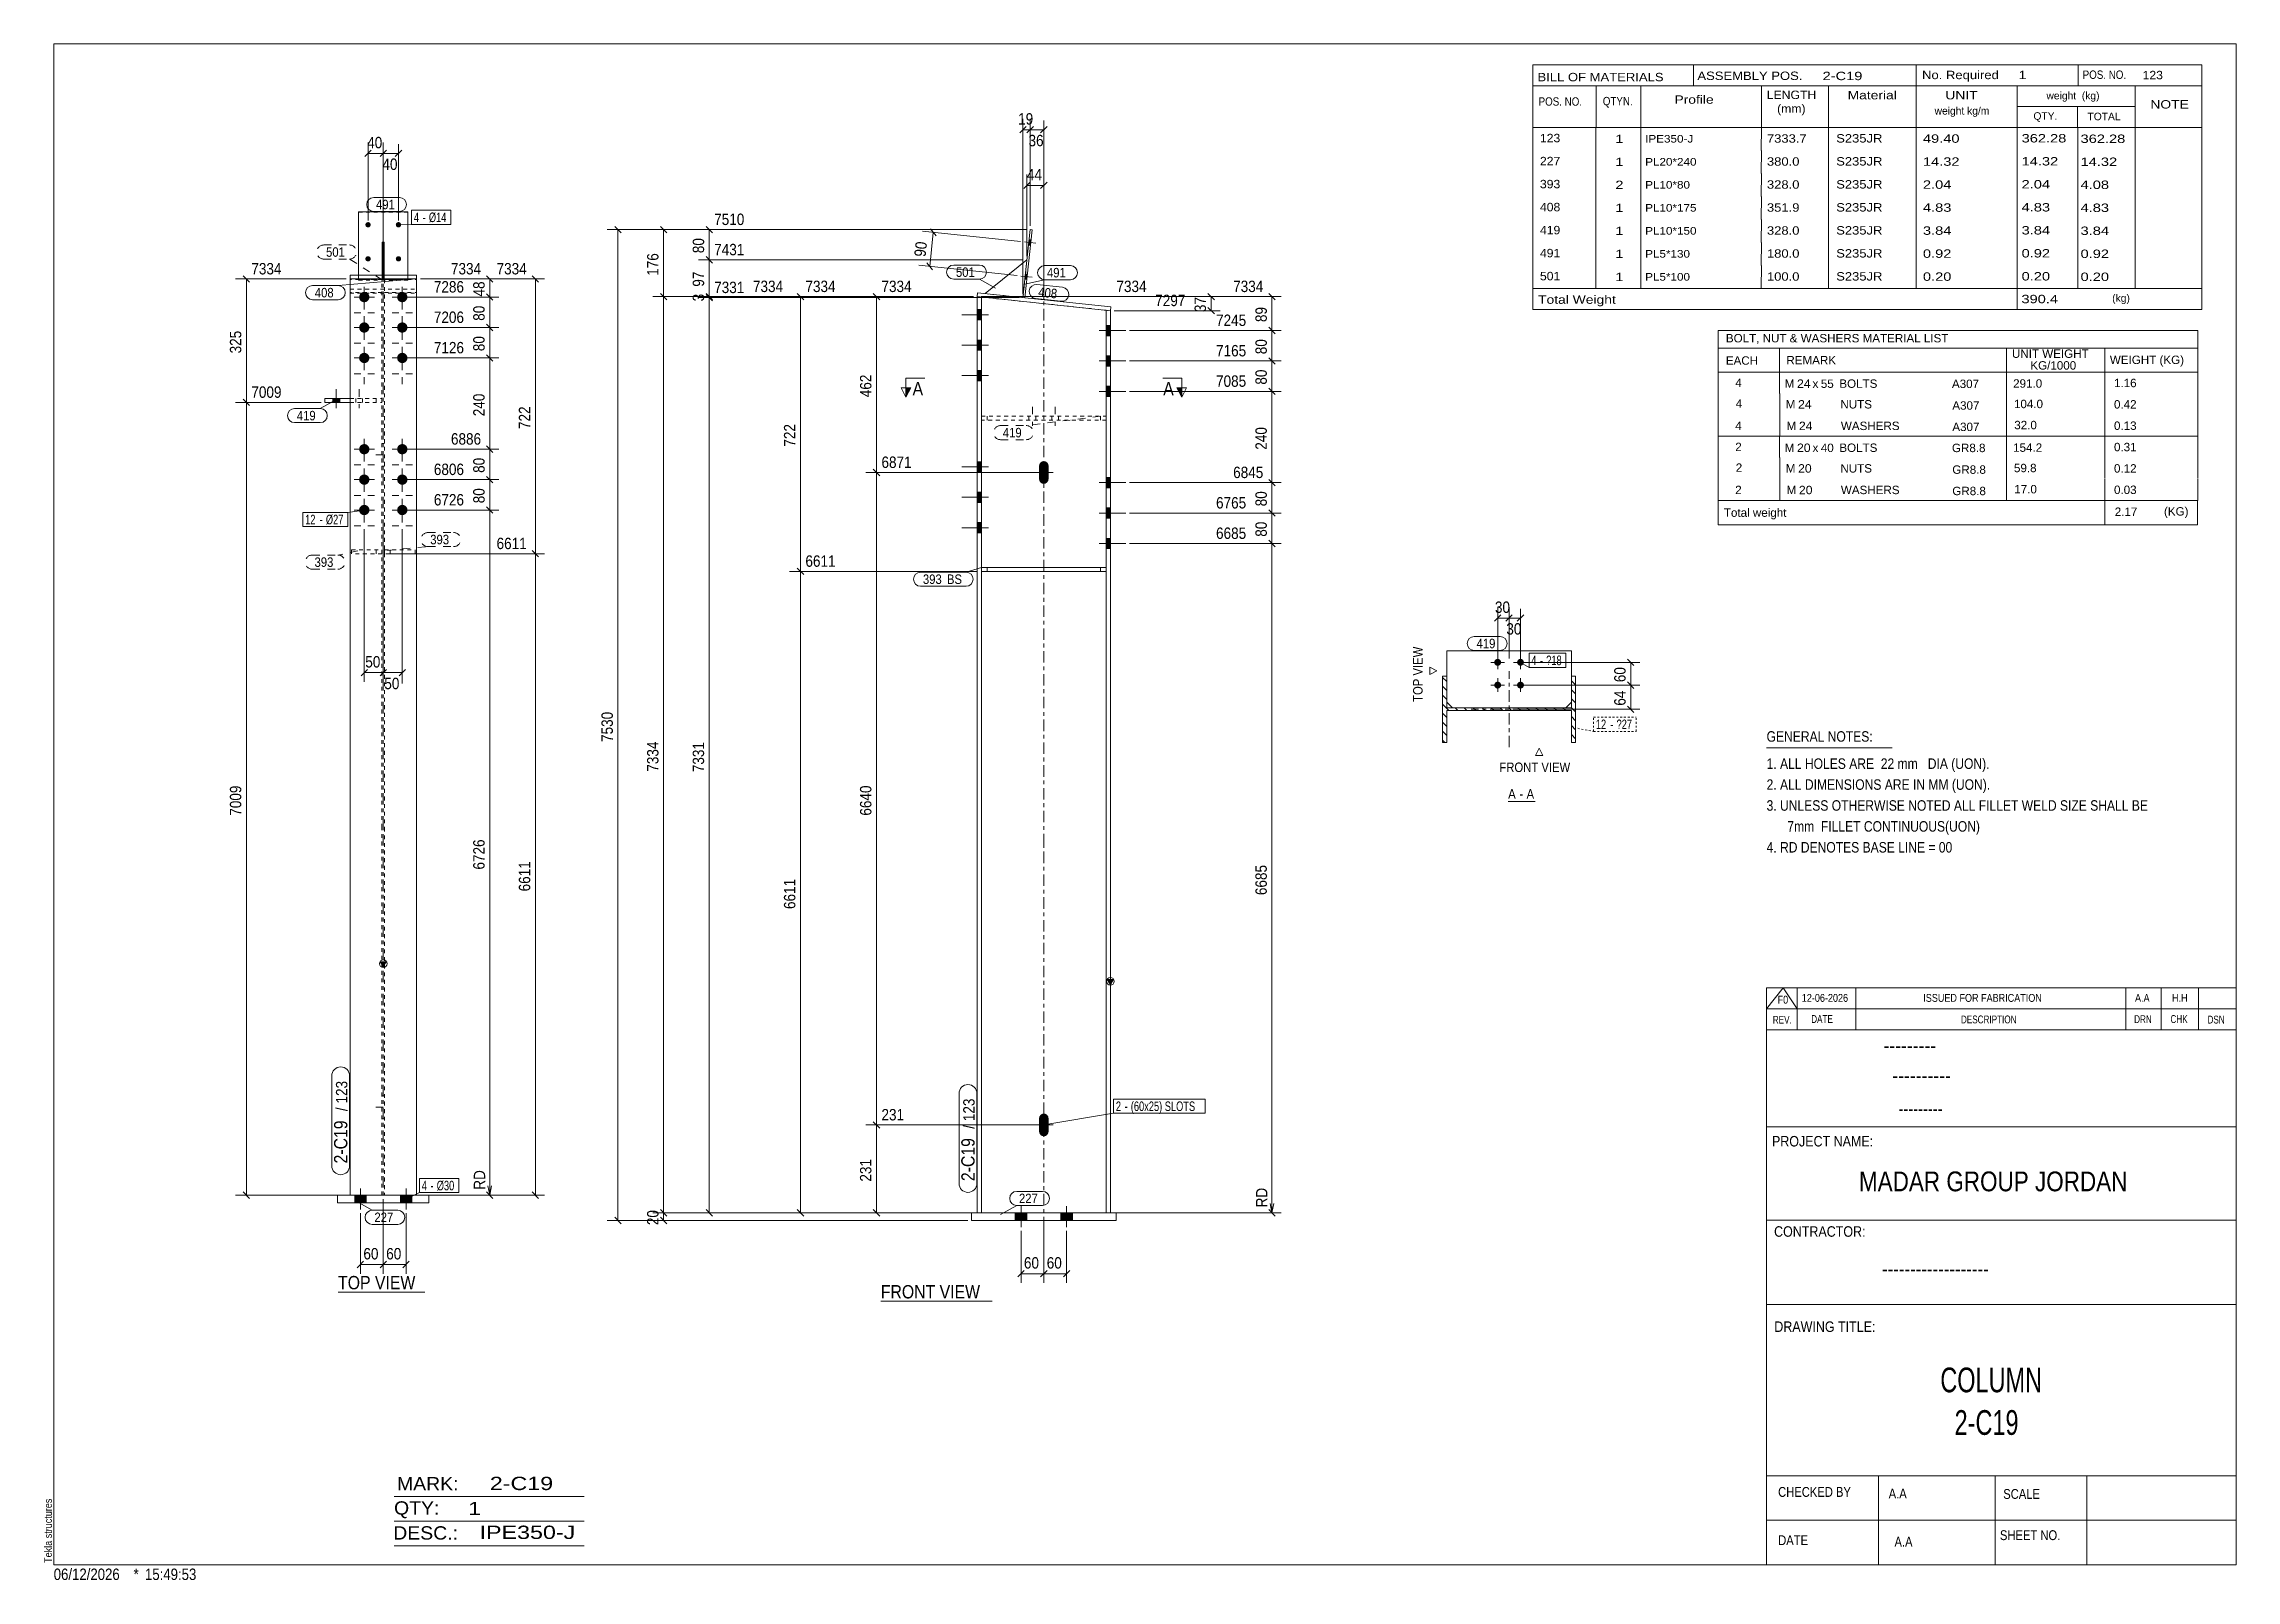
# Model space of a CAD drawing. Header units: millimetres. Extents: x 2 to 579, y 1 to 405.
import ezdxf

# ---------------------------------------------------------------- set-up
doc = ezdxf.new("R2010")
doc.units = ezdxf.units.MM
for name, pattern in [('XKITLINE00', [0]), ('XKITLINE01', [4, 1, -1, 1, -1]), ('XKITLINE02', [4, 2, -2]), ('XKITLINE03', [6, 3, -1, 1, -1]), ('XKITLINE04', [3, 0.5, -0.5, 0.5, -0.5, 0.5, -0.5])]:
    doc.linetypes.add(name, pattern=pattern)
for name, color, linetype, lineweight in [('Bolt', 3, 'Continuous', 0), ('BoltMark', 7, 'Continuous', 0), ('Dimensions', 7, 'Continuous', 0), ('DrawingSheet', 5, 'Continuous', 0), ('OtherObjectType', 7, 'Continuous', 0), ('Part', 2, 'Continuous', 0), ('PartMark', 7, 'Continuous', 0), ('Section', 6, 'Continuous', 0)]:
    doc.layers.add(name, color=color, linetype=linetype, lineweight=lineweight)
doc.styles.add('@ARIAL_UNICODE_MS_BOLD', font='ARIAL.TTF')
doc.styles.add('ARIAL', font='ARIAL.TTF')
doc.styles.add('ARIAL_NARROW', font='ARIALN.TTF')
doc.styles.add('COMIC_SANS_MS_BOLD', font='COMICBD.TTF')
doc.styles.add('SWIS721_EX_BT', font='ARIAL.TTF')
doc.styles.add('SWISSE', font='ARIAL.TTF')

# ---------------------------------------------------------------- blocks, each defined once
blk = doc.blocks.new('*A1')
at = {"layer": 'Part', "color": 7, "linetype": 'XKITLINE00', "lineweight": 0}
for p, q in [((371.37, 237.28), (370.27, 238.38)), ((405.27, 236.39), (404.17, 237.49)), ((405.27, 238.74), (405.27, 238.74)), ((405.27, 238.74), (405.27, 238.74)), ((371.37, 234.93), (370.27, 236.03)), ((371.37, 232.57), (370.27, 233.67)), ((371.94, 229.64), (370.27, 231.31)), ((405.27, 234.03), (404.17, 235.13)), ((405.27, 231.67), (404.17, 232.77)), ((371.37, 227.85), (370.27, 228.95)), ((371.37, 225.5), (370.27, 226.6)), ((374.3, 229.64), (373.6, 230.34)), ((376.66, 229.64), (375.96, 230.34)), ((379.01, 229.64), (378.31, 230.34)), ((381.37, 229.64), (380.67, 230.34)), ((383.73, 229.64), (383.03, 230.34)), ((386.09, 229.64), (385.39, 230.34)), ((388.44, 229.64), (387.74, 230.34)), ((390.8, 229.64), (390.1, 230.34)), ((393.16, 229.64), (392.46, 230.34)), ((395.52, 229.64), (394.82, 230.34)), ((397.87, 229.64), (397.17, 230.34)), ((400.23, 229.64), (399.53, 230.34)), ((402.59, 229.64), (401.89, 230.34)), ((405.27, 229.31), (404.17, 230.41)), ((405.27, 226.96), (404.17, 228.06)), ((405.27, 224.6), (404.17, 225.7)), ((371.37, 223.14), (370.27, 224.24)), ((370.91, 221.24), (370.27, 221.88)), ((405.27, 222.24), (404.17, 223.34))]:
    blk.add_line(p, q, dxfattribs=at)
blk = doc.blocks.new('*A2')
at = {"layer": 'Bolt'}
for points in [[(265.88, 289.37), (265.4, 289.27), (264.92, 289.37), (264.52, 289.64), (264.25, 290.04), (264.15, 290.52), (264.15, 294.02), (264.25, 294.5), (264.52, 294.91), (264.92, 295.18), (265.4, 295.27), (265.88, 295.18), (266.28, 294.91), (266.55, 294.5), (266.65, 294.02), (266.65, 290.52), (266.55, 290.04), (266.28, 289.64)], [(265.88, 117.77), (265.4, 117.67), (264.92, 117.77), (264.52, 118.04), (264.25, 118.45), (264.15, 118.92), (264.15, 122.42), (264.25, 122.9), (264.52, 123.31), (264.92, 123.58), (265.4, 123.67), (265.88, 123.58), (266.28, 123.31), (266.55, 122.9), (266.65, 122.42), (266.65, 118.92), (266.55, 118.45), (266.28, 118.04)]]:
    blk.add_hatch(color=3, dxfattribs=at).paths.add_polyline_path(points, flags=17)
at = {"layer": 'Bolt', "color": 3, "linetype": 'XKITLINE00', "lineweight": 0}
for p, q in [((265.4, 294.77), (265.4, 289.77)), ((267.9, 292.27), (262.9, 292.27)), ((265.4, 123.17), (265.4, 118.17)), ((267.9, 120.67), (262.9, 120.67))]:
    blk.add_line(p, q, dxfattribs=at)
blk = doc.blocks.new('*A3')
at = {"layer": 'Bolt'}
for points in [[(282.9, 328.25), (281.8, 328.25), (281.8, 330.95), (282.9, 330.95)], [(282.9, 328.25), (281.8, 328.25), (281.8, 330.95), (282.9, 330.95)], [(282.9, 320.25), (281.8, 320.25), (281.8, 322.95), (282.9, 322.95)], [(282.9, 320.25), (281.8, 320.25), (281.8, 322.95), (282.9, 322.95)], [(282.9, 312.25), (281.8, 312.25), (281.8, 314.95), (282.9, 314.95)], [(282.9, 312.25), (281.8, 312.25), (281.8, 314.95), (282.9, 314.95)], [(282.9, 288.25), (281.8, 288.25), (281.8, 290.95), (282.9, 290.95)], [(282.9, 288.25), (281.8, 288.25), (281.8, 290.95), (282.9, 290.95)], [(282.9, 280.25), (281.8, 280.25), (281.8, 282.95), (282.9, 282.95)], [(282.9, 280.25), (281.8, 280.25), (281.8, 282.95), (282.9, 282.95)], [(282.9, 272.25), (281.8, 272.25), (281.8, 274.95), (282.9, 274.95)], [(282.9, 272.25), (281.8, 272.25), (281.8, 274.95), (282.9, 274.95)]]:
    blk.add_hatch(color=3, dxfattribs=at).paths.add_polyline_path(points, flags=17)
at = {"layer": 'Bolt', "color": 3, "linetype": 'XKITLINE00', "lineweight": 0}
for p, q in [((279.95, 329.6), (286.95, 329.6)), ((279.95, 329.6), (286.95, 329.6)), ((281.8, 330.95), (282.9, 330.95)), ((281.8, 330.95), (282.9, 330.95)), ((281.8, 328.25), (282.9, 328.25)), ((281.8, 328.25), (282.9, 328.25)), ((281.8, 322.95), (282.9, 322.95)), ((281.8, 322.95), (282.9, 322.95)), ((279.95, 321.6), (286.95, 321.6)), ((279.95, 321.6), (286.95, 321.6)), ((281.8, 320.25), (282.9, 320.25)), ((281.8, 320.25), (282.9, 320.25)), ((279.95, 313.6), (286.95, 313.6)), ((279.95, 313.6), (286.95, 313.6)), ((281.8, 314.95), (282.9, 314.95)), ((281.8, 314.95), (282.9, 314.95)), ((281.8, 312.25), (282.9, 312.25)), ((281.8, 312.25), (282.9, 312.25)), ((279.95, 289.6), (286.95, 289.6)), ((279.95, 289.6), (286.95, 289.6)), ((281.8, 290.95), (282.9, 290.95)), ((281.8, 290.95), (282.9, 290.95)), ((281.8, 288.25), (282.9, 288.25)), ((281.8, 288.25), (282.9, 288.25)), ((281.8, 282.95), (282.9, 282.95)), ((281.8, 282.95), (282.9, 282.95)), ((279.95, 281.6), (286.95, 281.6)), ((279.95, 281.6), (286.95, 281.6)), ((281.8, 280.25), (282.9, 280.25)), ((281.8, 280.25), (282.9, 280.25)), ((279.95, 273.6), (286.95, 273.6)), ((279.95, 273.6), (286.95, 273.6)), ((281.8, 274.95), (282.9, 274.95)), ((281.8, 274.95), (282.9, 274.95)), ((281.8, 272.25), (282.9, 272.25)), ((281.8, 272.25), (282.9, 272.25))]:
    blk.add_line(p, q, dxfattribs=at)
blk = doc.blocks.new('*A4')
at = {"layer": 'Bolt'}
for points in [[(249, 332.4), (247.9, 332.4), (247.9, 335.1), (249, 335.1)], [(249, 332.4), (247.9, 332.4), (247.9, 335.1), (249, 335.1)], [(249, 324.4), (247.9, 324.4), (247.9, 327.1), (249, 327.1)], [(249, 324.4), (247.9, 324.4), (247.9, 327.1), (249, 327.1)], [(249, 316.4), (247.9, 316.4), (247.9, 319.1), (249, 319.1)], [(249, 316.4), (247.9, 316.4), (247.9, 319.1), (249, 319.1)], [(249, 292.4), (247.9, 292.4), (247.9, 295.1), (249, 295.1)], [(249, 292.4), (247.9, 292.4), (247.9, 295.1), (249, 295.1)], [(249, 284.4), (247.9, 284.4), (247.9, 287.1), (249, 287.1)], [(249, 284.4), (247.9, 284.4), (247.9, 287.1), (249, 287.1)], [(249, 276.4), (247.9, 276.4), (247.9, 279.1), (249, 279.1)], [(249, 276.4), (247.9, 276.4), (247.9, 279.1), (249, 279.1)]]:
    blk.add_hatch(color=3, dxfattribs=at).paths.add_polyline_path(points, flags=17)
at = {"layer": 'Bolt', "color": 3, "linetype": 'XKITLINE00', "lineweight": 0}
for p, q in [((249, 335.1), (247.9, 335.1)), ((249, 335.1), (247.9, 335.1)), ((250.85, 333.75), (243.85, 333.75)), ((250.85, 333.75), (243.85, 333.75)), ((249, 332.4), (247.9, 332.4)), ((249, 332.4), (247.9, 332.4)), ((250.85, 325.75), (243.85, 325.75)), ((250.85, 325.75), (243.85, 325.75)), ((249, 327.1), (247.9, 327.1)), ((249, 327.1), (247.9, 327.1)), ((249, 324.4), (247.9, 324.4)), ((249, 324.4), (247.9, 324.4)), ((250.85, 317.75), (243.85, 317.75)), ((250.85, 317.75), (243.85, 317.75)), ((249, 319.1), (247.9, 319.1)), ((249, 319.1), (247.9, 319.1)), ((249, 316.4), (247.9, 316.4)), ((249, 316.4), (247.9, 316.4)), ((249, 295.1), (247.9, 295.1)), ((249, 295.1), (247.9, 295.1)), ((250.85, 293.75), (243.85, 293.75)), ((250.85, 293.75), (243.85, 293.75)), ((249, 292.4), (247.9, 292.4)), ((249, 292.4), (247.9, 292.4)), ((250.85, 285.75), (243.85, 285.75)), ((250.85, 285.75), (243.85, 285.75)), ((249, 287.1), (247.9, 287.1)), ((249, 287.1), (247.9, 287.1)), ((249, 284.4), (247.9, 284.4)), ((249, 284.4), (247.9, 284.4)), ((250.85, 277.75), (243.85, 277.75)), ((250.85, 277.75), (243.85, 277.75)), ((249, 279.1), (247.9, 279.1)), ((249, 279.1), (247.9, 279.1)), ((249, 276.4), (247.9, 276.4)), ((249, 276.4), (247.9, 276.4))]:
    blk.add_line(p, q, dxfattribs=at)
blk = doc.blocks.new('*A5')
at = {"layer": 'Bolt'}
for points in [[(260.9, 97.55), (260.9, 95.55), (257.9, 95.55), (257.9, 97.55)], [(260.9, 97.55), (260.9, 95.55), (257.9, 95.55), (257.9, 97.55)], [(272.9, 97.55), (272.9, 95.55), (269.9, 95.55), (269.9, 97.55)], [(272.9, 97.55), (272.9, 95.55), (269.9, 95.55), (269.9, 97.55)]]:
    blk.add_hatch(color=3, dxfattribs=at).paths.add_polyline_path(points, flags=17)
at = {"layer": 'Bolt', "color": 3, "linetype": 'XKITLINE00', "lineweight": 0}
for p, q in [((259.4, 99.3), (259.4, 93.8)), ((259.4, 99.3), (259.4, 93.8)), ((271.4, 99.3), (271.4, 93.8)), ((271.4, 99.3), (271.4, 93.8)), ((257.9, 97.55), (257.9, 95.55)), ((257.9, 97.55), (257.9, 95.55)), ((260.9, 97.55), (260.9, 95.55)), ((260.9, 97.55), (260.9, 95.55)), ((269.9, 97.55), (269.9, 95.55)), ((269.9, 97.55), (269.9, 95.55)), ((272.9, 97.55), (272.9, 95.55)), ((272.9, 97.55), (272.9, 95.55))]:
    blk.add_line(p, q, dxfattribs=at)
blk = doc.blocks.new('*A6')
at = {"layer": 'Bolt'}
for points in [[(261.53, 353.47), (262.02, 353.42), (261.88, 352.02), (261.38, 352.08)], [(261.53, 353.47), (262.02, 353.42), (261.88, 352.02), (261.38, 352.08)], [(260.58, 344.52), (261.08, 344.47), (260.93, 343.07), (260.44, 343.13)], [(260.58, 344.52), (261.08, 344.47), (260.93, 343.07), (260.44, 343.13)]]:
    blk.add_hatch(color=3, dxfattribs=at).paths.add_polyline_path(points, flags=17)
at = {"layer": 'Bolt', "color": 3, "linetype": 'XKITLINE00', "lineweight": 0}
for p, q in [((260.3, 352.9), (263.28, 352.58)), ((260.3, 352.9), (263.28, 352.58)), ((261.38, 352.08), (261.88, 352.02)), ((261.38, 352.08), (261.88, 352.02)), ((261.53, 353.47), (262.02, 353.42)), ((261.53, 353.47), (262.02, 353.42)), ((259.36, 343.94), (262.34, 343.63)), ((259.36, 343.94), (262.34, 343.63)), ((260.44, 343.13), (260.93, 343.07)), ((260.44, 343.13), (260.93, 343.07)), ((260.58, 344.52), (261.08, 344.47)), ((260.58, 344.52), (261.08, 344.47))]:
    blk.add_line(p, q, dxfattribs=at)
blk = doc.blocks.new('*A7')
at = {"layer": 'Bolt', "color": 3, "linetype": 'XKITLINE02', "lineweight": 0}
for p, q in [((261.5, 307.07), (261.5, 306.07)), ((261.5, 307.07), (261.5, 306.07)), ((262.4, 309.57), (262.4, 304.57)), ((262.4, 309.57), (262.4, 304.57)), ((263.3, 307.07), (263.3, 306.07)), ((263.3, 307.07), (263.3, 306.07)), ((267.5, 307.07), (267.5, 306.07)), ((267.5, 307.07), (267.5, 306.07)), ((268.4, 309.57), (268.4, 304.57)), ((268.4, 309.57), (268.4, 304.57)), ((269.3, 307.07), (269.3, 306.07)), ((269.3, 307.07), (269.3, 306.07))]:
    blk.add_line(p, q, dxfattribs=at)
blk = doc.blocks.new('*A8')
at = {"layer": 'Part'}
blk.add_hatch(color=2, dxfattribs=at).paths.add_polyline_path([(282.1, 158.95), (283.7, 158.95), (282.9, 157.55)], flags=17)
at = {"layer": 'Part', "color": 7, "linetype": 'XKITLINE03', "lineweight": 0}
for p, q in [((265.4, 194.27), (265.4, 346.67)), ((265.4, 87.55), (265.4, 194.17))]:
    blk.add_line(p, q, dxfattribs=at)
at = {"layer": 'Part', "color": 2, "linetype": 'XKITLINE00', "lineweight": 0}
for p, q in [((249, 338.4), (247.9, 338.52)), ((247.9, 338.52), (247.9, 194.27)), ((249, 338.4), (249, 194.27)), ((281.8, 334.94), (281.8, 194.27)), ((282.9, 334.82), (281.8, 334.94)), ((282.9, 194.27), (282.9, 334.82)), ((247.9, 194.17), (247.9, 97.55)), ((249, 194.17), (249, 97.55)), ((281.8, 194.17), (281.8, 97.55)), ((282.9, 97.55), (282.9, 194.17)), ((282.9, 157.55), (282.1, 158.95)), ((282.1, 158.95), (283.7, 158.95)), ((283.7, 158.95), (282.9, 157.55))]:
    blk.add_line(p, q, dxfattribs=at)
at = {"layer": 'Part', "color": 7, "linetype": 'XKITLINE01', "lineweight": 0}
for p, q in [((281.8, 334.94), (249, 338.4)), ((282.9, 97.55), (247.9, 97.55))]:
    blk.add_line(p, q, dxfattribs=at)
at = {"layer": 'Part', "color": 2, "linetype": 'XKITLINE00', "lineweight": 0}
blk.add_circle((282.9, 158.45), 1, dxfattribs=at)
blk = doc.blocks.new('*A9')
at = {"layer": 'Part', "color": 2, "linetype": 'XKITLINE00', "lineweight": 0}
for p, q in [((284.4, 97.55), (246.4, 97.55)), ((246.4, 97.55), (246.4, 95.55)), ((284.4, 95.55), (246.4, 95.55)), ((284.4, 97.55), (284.4, 95.55))]:
    blk.add_line(p, q, dxfattribs=at)
blk = doc.blocks.new('*A10')
at = {"layer": 'Part', "color": 2, "linetype": 'XKITLINE00', "lineweight": 0}
for p, q in [((259.92, 338.25), (261.81, 356.15)), ((260.42, 338.2), (262.31, 356.1)), ((261.81, 356.15), (262.31, 356.1))]:
    blk.add_line(p, q, dxfattribs=at)
at = {"layer": 'Part', "color": 7, "linetype": 'XKITLINE01', "lineweight": 0}
blk.add_line((259.92, 338.25), (260.42, 338.2), dxfattribs=at)
blk = doc.blocks.new('*A11')
at = {"layer": 'Part', "color": 2, "linetype": 'XKITLINE00', "lineweight": 0}
blk.add_line((260.97, 348.2), (249.98, 339.3), dxfattribs=at)
at = {"layer": 'Part', "color": 7, "linetype": 'XKITLINE01', "lineweight": 0}
for p, q in [((259.92, 338.25), (260.97, 348.2)), ((249.98, 339.3), (259.92, 338.25))]:
    blk.add_line(p, q, dxfattribs=at)
blk = doc.blocks.new('*A12')
at = {"layer": 'Part', "color": 2, "linetype": 'XKITLINE00', "lineweight": 0}
for p, q in [((247.9, 338.52), (248, 339.51)), ((282.9, 334.82), (247.9, 338.52)), ((248, 339.51), (283, 335.82)), ((283, 335.82), (282.9, 334.82))]:
    blk.add_line(p, q, dxfattribs=at)
blk = doc.blocks.new('*A13')
at = {"layer": 'Part', "color": 7, "linetype": 'XKITLINE01', "lineweight": 0}
for p, q in [((249, 267.27), (281.8, 267.27)), ((249, 266.27), (249, 267.27)), ((249, 266.27), (281.8, 266.27)), ((250.5, 266.27), (250.5, 267.27)), ((280.3, 266.27), (280.3, 267.27)), ((281.8, 266.27), (281.8, 267.27))]:
    blk.add_line(p, q, dxfattribs=at)
blk = doc.blocks.new('*A14')
at = {"layer": 'Part', "color": 2, "linetype": 'XKITLINE00', "lineweight": 0}
for p, q in [((249, 267.27), (281.8, 267.27)), ((249, 266.27), (281.8, 266.27))]:
    blk.add_line(p, q, dxfattribs=at)
at = {"layer": 'Part', "color": 7, "linetype": 'XKITLINE01', "lineweight": 0}
for p, q in [((249, 266.27), (249, 267.27)), ((250.5, 266.27), (250.5, 267.27)), ((280.3, 266.27), (280.3, 267.27)), ((281.8, 267.27), (281.8, 266.27))]:
    blk.add_line(p, q, dxfattribs=at)
blk = doc.blocks.new('*A15')
at = {"layer": 'Part', "color": 7, "linetype": 'XKITLINE01', "lineweight": 0}
for p, q in [((249, 307.07), (281.8, 307.07)), ((249, 306.07), (249, 307.07)), ((281.8, 306.07), (249, 306.07)), ((250.5, 307.07), (250.5, 306.07)), ((280.3, 306.07), (280.3, 307.07)), ((281.8, 307.07), (281.8, 306.07))]:
    blk.add_line(p, q, dxfattribs=at)
blk = doc.blocks.new('*A16')
at = {"layer": 'Bolt', "color": 3, "linetype": 'XKITLINE02', "lineweight": 0}
for p, q in [((91.32, 299.91), (92.02, 299.91)), ((89.67, 296.91), (93.67, 296.91)), ((91.32, 293.91), (92.02, 293.91)), ((91.32, 128.31), (92.02, 128.31)), ((89.67, 125.31), (93.67, 125.31)), ((91.32, 122.31), (92.02, 122.31))]:
    blk.add_line(p, q, dxfattribs=at)
blk = doc.blocks.new('*A17')
at = {"layer": 'Bolt', "color": 3, "linetype": 'XKITLINE00', "lineweight": 0}
for p, q in [((86.67, 336.94), (86.67, 335.14)), ((96.67, 336.94), (96.67, 335.14)), ((83.97, 334.24), (85.76, 334.24)), ((86.67, 331.54), (86.67, 333.34)), ((86.67, 328.94), (86.67, 327.14)), ((89.37, 334.24), (87.57, 334.24)), ((93.97, 334.24), (95.76, 334.24)), ((96.67, 331.54), (96.67, 333.34)), ((96.67, 328.94), (96.67, 327.14)), ((99.37, 334.24), (97.57, 334.24)), ((83.97, 326.24), (85.76, 326.24)), ((86.67, 323.54), (86.67, 325.34)), ((89.37, 326.24), (87.57, 326.24)), ((93.97, 326.24), (95.76, 326.24)), ((96.67, 323.54), (96.67, 325.34)), ((99.37, 326.24), (97.57, 326.24)), ((83.97, 318.24), (85.76, 318.24)), ((86.67, 320.94), (86.67, 319.14)), ((86.67, 315.54), (86.67, 317.34)), ((89.37, 318.24), (87.57, 318.24)), ((93.97, 318.24), (95.76, 318.24)), ((96.67, 320.94), (96.67, 319.14)), ((96.67, 315.54), (96.67, 317.34)), ((99.37, 318.24), (97.57, 318.24)), ((83.97, 294.24), (85.76, 294.24)), ((86.67, 296.94), (86.67, 295.14)), ((89.37, 294.24), (87.57, 294.24)), ((93.97, 294.24), (95.76, 294.24)), ((96.67, 296.94), (96.67, 295.14)), ((99.37, 294.24), (97.57, 294.24)), ((86.67, 291.54), (86.67, 293.34)), ((86.67, 288.94), (86.67, 287.14)), ((96.67, 291.54), (96.67, 293.34)), ((96.67, 288.94), (96.67, 287.14)), ((83.97, 286.24), (85.76, 286.24)), ((86.67, 283.54), (86.67, 285.34)), ((89.37, 286.24), (87.57, 286.24)), ((93.97, 286.24), (95.76, 286.24)), ((96.67, 283.54), (96.67, 285.34)), ((99.37, 286.24), (97.57, 286.24)), ((83.97, 278.24), (85.76, 278.24)), ((86.67, 280.94), (86.67, 279.14)), ((86.67, 275.54), (86.67, 277.34)), ((89.37, 278.24), (87.57, 278.24)), ((93.97, 278.24), (95.76, 278.24)), ((96.67, 280.94), (96.67, 279.14)), ((96.67, 275.54), (96.67, 277.34)), ((99.37, 278.24), (97.57, 278.24))]:
    blk.add_line(p, q, dxfattribs=at)
blk = doc.blocks.new('*A18')
at = {"layer": 'Bolt'}
for points in [[(85.32, 338.43), (85.32, 338.46), (85.32, 338.49), (85.32, 338.53), (85.33, 338.56), (85.33, 338.59), (85.34, 338.63), (85.34, 338.66), (85.35, 338.69), (85.36, 338.72), (85.37, 338.76), (85.37, 338.79), (85.38, 338.82), (85.4, 338.85), (85.41, 338.88), (85.42, 338.91), (85.43, 338.94), (85.45, 338.97), (85.46, 339), (85.48, 339.03), (85.49, 339.06), (85.51, 339.09), (85.53, 339.12), (85.54, 339.15), (85.56, 339.17), (85.58, 339.2), (85.6, 339.23), (85.62, 339.25), (85.64, 339.28), (85.67, 339.3), (85.69, 339.33), (85.71, 339.35), (85.74, 339.37), (85.76, 339.4), (85.78, 339.42), (85.81, 339.44), (85.84, 339.46), (85.86, 339.48), (85.89, 339.5), (85.92, 339.52), (85.94, 339.54), (85.97, 339.55), (86, 339.57), (86.03, 339.59), (86.06, 339.6), (86.09, 339.62), (86.12, 339.63), (86.15, 339.64), (86.18, 339.65), (86.21, 339.67), (86.24, 339.68), (86.27, 339.69), (86.31, 339.7), (86.34, 339.7), (86.37, 339.71), (86.4, 339.72), (86.44, 339.73), (86.47, 339.73), (86.5, 339.74), (86.53, 339.74), (86.57, 339.74), (86.6, 339.74), (86.63, 339.74), (86.67, 339.75), (86.7, 339.74), (86.73, 339.74), (86.77, 339.74), (86.8, 339.74), (86.83, 339.74), (86.86, 339.73), (86.9, 339.73), (86.93, 339.72), (86.96, 339.71), (86.99, 339.7), (87.03, 339.7), (87.06, 339.69), (87.09, 339.68), (87.12, 339.67), (87.15, 339.65), (87.18, 339.64), (87.21, 339.63), (87.24, 339.62), (87.27, 339.6), (87.3, 339.59), (87.33, 339.57), (87.36, 339.55), (87.39, 339.54), (87.42, 339.52), (87.44, 339.5), (87.47, 339.48), (87.5, 339.46), (87.52, 339.44), (87.55, 339.42), (87.57, 339.4), (87.6, 339.37), (87.62, 339.35), (87.64, 339.33), (87.67, 339.3), (87.69, 339.28), (87.71, 339.25), (87.73, 339.23), (87.75, 339.2), (87.77, 339.17), (87.79, 339.15), (87.81, 339.12), (87.82, 339.09), (87.84, 339.06), (87.86, 339.03), (87.87, 339), (87.89, 338.97), (87.9, 338.94), (87.91, 338.91), (87.93, 338.88), (87.94, 338.85), (87.95, 338.82), (87.96, 338.79), (87.97, 338.76), (87.98, 338.72), (87.98, 338.69), (87.99, 338.66), (88, 338.63), (88, 338.59), (88.01, 338.56), (88.01, 338.53), (88.01, 338.49), (88.01, 338.46), (88.02, 338.43), (88.02, 338.4), (88.02, 338.36), (88.01, 338.33), (88.01, 338.3), (88.01, 338.26), (88.01, 338.23), (88, 338.2), (88, 338.16), (87.99, 338.13), (87.98, 338.1), (87.98, 338.07), (87.97, 338.04), (87.96, 338), (87.95, 337.97), (87.94, 337.94), (87.93, 337.91), (87.91, 337.88), (87.9, 337.85), (87.89, 337.82), (87.87, 337.79), (87.86, 337.76), (87.84, 337.73), (87.82, 337.7), (87.81, 337.67), (87.79, 337.65), (87.77, 337.62), (87.75, 337.59), (87.73, 337.56), (87.71, 337.54), (87.69, 337.51), (87.67, 337.49), (87.64, 337.46), (87.62, 337.44), (87.6, 337.42), (87.57, 337.4), (87.55, 337.37), (87.52, 337.35), (87.5, 337.33), (87.47, 337.31), (87.44, 337.29), (87.42, 337.27), (87.39, 337.25), (87.36, 337.24), (87.33, 337.22), (87.3, 337.2), (87.27, 337.19), (87.24, 337.18), (87.21, 337.16), (87.18, 337.15), (87.15, 337.14), (87.12, 337.12), (87.09, 337.11), (87.06, 337.1), (87.03, 337.09), (86.99, 337.09), (86.96, 337.08), (86.93, 337.07), (86.9, 337.07), (86.86, 337.06), (86.83, 337.06), (86.8, 337.05), (86.77, 337.05), (86.73, 337.05), (86.7, 337.05), (86.67, 337.05), (86.63, 337.05), (86.6, 337.05), (86.57, 337.05), (86.53, 337.05), (86.5, 337.06), (86.47, 337.06), (86.44, 337.07), (86.4, 337.07), (86.37, 337.08), (86.34, 337.09), (86.31, 337.09), (86.27, 337.1), (86.24, 337.11), (86.21, 337.12), (86.18, 337.14), (86.15, 337.15), (86.12, 337.16), (86.09, 337.18), (86.06, 337.19), (86.03, 337.2), (86, 337.22), (85.97, 337.24), (85.94, 337.25), (85.92, 337.27), (85.89, 337.29), (85.86, 337.31), (85.84, 337.33), (85.81, 337.35), (85.78, 337.37), (85.76, 337.4), (85.74, 337.42), (85.71, 337.44), (85.69, 337.46), (85.67, 337.49), (85.64, 337.51), (85.62, 337.54), (85.6, 337.56), (85.58, 337.59), (85.56, 337.62), (85.54, 337.65), (85.53, 337.67), (85.51, 337.7), (85.49, 337.73), (85.48, 337.76), (85.46, 337.79), (85.45, 337.82), (85.43, 337.85), (85.42, 337.88), (85.41, 337.91), (85.4, 337.94), (85.38, 337.97), (85.37, 338), (85.37, 338.04), (85.36, 338.07), (85.35, 338.1), (85.34, 338.13), (85.34, 338.16), (85.33, 338.2), (85.33, 338.23), (85.32, 338.26), (85.32, 338.3), (85.32, 338.33), (85.32, 338.36), (85.32, 338.4)], [(95.32, 338.43), (95.32, 338.46), (95.32, 338.49), (95.32, 338.53), (95.33, 338.56), (95.33, 338.59), (95.34, 338.63), (95.34, 338.66), (95.35, 338.69), (95.36, 338.72), (95.37, 338.76), (95.37, 338.79), (95.38, 338.82), (95.4, 338.85), (95.41, 338.88), (95.42, 338.91), (95.43, 338.94), (95.45, 338.97), (95.46, 339), (95.48, 339.03), (95.49, 339.06), (95.51, 339.09), (95.53, 339.12), (95.54, 339.15), (95.56, 339.17), (95.58, 339.2), (95.6, 339.23), (95.62, 339.25), (95.64, 339.28), (95.67, 339.3), (95.69, 339.33), (95.71, 339.35), (95.74, 339.37), (95.76, 339.4), (95.78, 339.42), (95.81, 339.44), (95.84, 339.46), (95.86, 339.48), (95.89, 339.5), (95.92, 339.52), (95.94, 339.54), (95.97, 339.55), (96, 339.57), (96.03, 339.59), (96.06, 339.6), (96.09, 339.62), (96.12, 339.63), (96.15, 339.64), (96.18, 339.65), (96.21, 339.67), (96.24, 339.68), (96.27, 339.69), (96.31, 339.7), (96.34, 339.7), (96.37, 339.71), (96.4, 339.72), (96.44, 339.73), (96.47, 339.73), (96.5, 339.74), (96.53, 339.74), (96.57, 339.74), (96.6, 339.74), (96.63, 339.74), (96.67, 339.75), (96.7, 339.74), (96.73, 339.74), (96.77, 339.74), (96.8, 339.74), (96.83, 339.74), (96.86, 339.73), (96.9, 339.73), (96.93, 339.72), (96.96, 339.71), (96.99, 339.7), (97.03, 339.7), (97.06, 339.69), (97.09, 339.68), (97.12, 339.67), (97.15, 339.65), (97.18, 339.64), (97.21, 339.63), (97.24, 339.62), (97.27, 339.6), (97.3, 339.59), (97.33, 339.57), (97.36, 339.55), (97.39, 339.54), (97.42, 339.52), (97.44, 339.5), (97.47, 339.48), (97.5, 339.46), (97.52, 339.44), (97.55, 339.42), (97.57, 339.4), (97.6, 339.37), (97.62, 339.35), (97.64, 339.33), (97.67, 339.3), (97.69, 339.28), (97.71, 339.25), (97.73, 339.23), (97.75, 339.2), (97.77, 339.17), (97.79, 339.15), (97.81, 339.12), (97.82, 339.09), (97.84, 339.06), (97.86, 339.03), (97.87, 339), (97.89, 338.97), (97.9, 338.94), (97.91, 338.91), (97.93, 338.88), (97.94, 338.85), (97.95, 338.82), (97.96, 338.79), (97.97, 338.76), (97.98, 338.72), (97.98, 338.69), (97.99, 338.66), (98, 338.63), (98, 338.59), (98.01, 338.56), (98.01, 338.53), (98.01, 338.49), (98.01, 338.46), (98.02, 338.43), (98.02, 338.4), (98.02, 338.36), (98.01, 338.33), (98.01, 338.3), (98.01, 338.26), (98.01, 338.23), (98, 338.2), (98, 338.16), (97.99, 338.13), (97.98, 338.1), (97.98, 338.07), (97.97, 338.04), (97.96, 338), (97.95, 337.97), (97.94, 337.94), (97.93, 337.91), (97.91, 337.88), (97.9, 337.85), (97.89, 337.82), (97.87, 337.79), (97.86, 337.76), (97.84, 337.73), (97.82, 337.7), (97.81, 337.67), (97.79, 337.65), (97.77, 337.62), (97.75, 337.59), (97.73, 337.56), (97.71, 337.54), (97.69, 337.51), (97.67, 337.49), (97.64, 337.46), (97.62, 337.44), (97.6, 337.42), (97.57, 337.4), (97.55, 337.37), (97.52, 337.35), (97.5, 337.33), (97.47, 337.31), (97.44, 337.29), (97.42, 337.27), (97.39, 337.25), (97.36, 337.24), (97.33, 337.22), (97.3, 337.2), (97.27, 337.19), (97.24, 337.18), (97.21, 337.16), (97.18, 337.15), (97.15, 337.14), (97.12, 337.12), (97.09, 337.11), (97.06, 337.1), (97.03, 337.09), (96.99, 337.09), (96.96, 337.08), (96.93, 337.07), (96.9, 337.07), (96.86, 337.06), (96.83, 337.06), (96.8, 337.05), (96.77, 337.05), (96.73, 337.05), (96.7, 337.05), (96.67, 337.05), (96.63, 337.05), (96.6, 337.05), (96.57, 337.05), (96.53, 337.05), (96.5, 337.06), (96.47, 337.06), (96.44, 337.07), (96.4, 337.07), (96.37, 337.08), (96.34, 337.09), (96.31, 337.09), (96.27, 337.1), (96.24, 337.11), (96.21, 337.12), (96.18, 337.14), (96.15, 337.15), (96.12, 337.16), (96.09, 337.18), (96.06, 337.19), (96.03, 337.2), (96, 337.22), (95.97, 337.24), (95.94, 337.25), (95.92, 337.27), (95.89, 337.29), (95.86, 337.31), (95.84, 337.33), (95.81, 337.35), (95.78, 337.37), (95.76, 337.4), (95.74, 337.42), (95.71, 337.44), (95.69, 337.46), (95.67, 337.49), (95.64, 337.51), (95.62, 337.54), (95.6, 337.56), (95.58, 337.59), (95.56, 337.62), (95.54, 337.65), (95.53, 337.67), (95.51, 337.7), (95.49, 337.73), (95.48, 337.76), (95.46, 337.79), (95.45, 337.82), (95.43, 337.85), (95.42, 337.88), (95.41, 337.91), (95.4, 337.94), (95.38, 337.97), (95.37, 338), (95.37, 338.04), (95.36, 338.07), (95.35, 338.1), (95.34, 338.13), (95.34, 338.16), (95.33, 338.2), (95.33, 338.23), (95.32, 338.26), (95.32, 338.3), (95.32, 338.33), (95.32, 338.36), (95.32, 338.4)], [(85.32, 330.43), (85.32, 330.46), (85.32, 330.49), (85.32, 330.53), (85.33, 330.56), (85.33, 330.59), (85.34, 330.63), (85.34, 330.66), (85.35, 330.69), (85.36, 330.72), (85.37, 330.76), (85.37, 330.79), (85.38, 330.82), (85.4, 330.85), (85.41, 330.88), (85.42, 330.91), (85.43, 330.94), (85.45, 330.97), (85.46, 331), (85.48, 331.03), (85.49, 331.06), (85.51, 331.09), (85.53, 331.12), (85.54, 331.15), (85.56, 331.17), (85.58, 331.2), (85.6, 331.23), (85.62, 331.25), (85.64, 331.28), (85.67, 331.3), (85.69, 331.33), (85.71, 331.35), (85.74, 331.37), (85.76, 331.4), (85.78, 331.42), (85.81, 331.44), (85.84, 331.46), (85.86, 331.48), (85.89, 331.5), (85.92, 331.52), (85.94, 331.54), (85.97, 331.55), (86, 331.57), (86.03, 331.59), (86.06, 331.6), (86.09, 331.62), (86.12, 331.63), (86.15, 331.64), (86.18, 331.65), (86.21, 331.67), (86.24, 331.68), (86.27, 331.69), (86.31, 331.7), (86.34, 331.7), (86.37, 331.71), (86.4, 331.72), (86.44, 331.73), (86.47, 331.73), (86.5, 331.74), (86.53, 331.74), (86.57, 331.74), (86.6, 331.74), (86.63, 331.74), (86.67, 331.75), (86.7, 331.74), (86.73, 331.74), (86.77, 331.74), (86.8, 331.74), (86.83, 331.74), (86.86, 331.73), (86.9, 331.73), (86.93, 331.72), (86.96, 331.71), (86.99, 331.7), (87.03, 331.7), (87.06, 331.69), (87.09, 331.68), (87.12, 331.67), (87.15, 331.65), (87.18, 331.64), (87.21, 331.63), (87.24, 331.62), (87.27, 331.6), (87.3, 331.59), (87.33, 331.57), (87.36, 331.55), (87.39, 331.54), (87.42, 331.52), (87.44, 331.5), (87.47, 331.48), (87.5, 331.46), (87.52, 331.44), (87.55, 331.42), (87.57, 331.4), (87.6, 331.37), (87.62, 331.35), (87.64, 331.33), (87.67, 331.3), (87.69, 331.28), (87.71, 331.25), (87.73, 331.23), (87.75, 331.2), (87.77, 331.17), (87.79, 331.15), (87.81, 331.12), (87.82, 331.09), (87.84, 331.06), (87.86, 331.03), (87.87, 331), (87.89, 330.97), (87.9, 330.94), (87.91, 330.91), (87.93, 330.88), (87.94, 330.85), (87.95, 330.82), (87.96, 330.79), (87.97, 330.76), (87.98, 330.72), (87.98, 330.69), (87.99, 330.66), (88, 330.63), (88, 330.59), (88.01, 330.56), (88.01, 330.53), (88.01, 330.49), (88.01, 330.46), (88.02, 330.43), (88.02, 330.4), (88.02, 330.36), (88.01, 330.33), (88.01, 330.3), (88.01, 330.26), (88.01, 330.23), (88, 330.2), (88, 330.16), (87.99, 330.13), (87.98, 330.1), (87.98, 330.07), (87.97, 330.04), (87.96, 330), (87.95, 329.97), (87.94, 329.94), (87.93, 329.91), (87.91, 329.88), (87.9, 329.85), (87.89, 329.82), (87.87, 329.79), (87.86, 329.76), (87.84, 329.73), (87.82, 329.7), (87.81, 329.67), (87.79, 329.65), (87.77, 329.62), (87.75, 329.59), (87.73, 329.56), (87.71, 329.54), (87.69, 329.51), (87.67, 329.49), (87.64, 329.46), (87.62, 329.44), (87.6, 329.42), (87.57, 329.4), (87.55, 329.37), (87.52, 329.35), (87.5, 329.33), (87.47, 329.31), (87.44, 329.29), (87.42, 329.27), (87.39, 329.25), (87.36, 329.24), (87.33, 329.22), (87.3, 329.2), (87.27, 329.19), (87.24, 329.18), (87.21, 329.16), (87.18, 329.15), (87.15, 329.14), (87.12, 329.12), (87.09, 329.11), (87.06, 329.1), (87.03, 329.09), (86.99, 329.09), (86.96, 329.08), (86.93, 329.07), (86.9, 329.07), (86.86, 329.06), (86.83, 329.06), (86.8, 329.05), (86.77, 329.05), (86.73, 329.05), (86.7, 329.05), (86.67, 329.05), (86.63, 329.05), (86.6, 329.05), (86.57, 329.05), (86.53, 329.05), (86.5, 329.06), (86.47, 329.06), (86.44, 329.07), (86.4, 329.07), (86.37, 329.08), (86.34, 329.09), (86.31, 329.09), (86.27, 329.1), (86.24, 329.11), (86.21, 329.12), (86.18, 329.14), (86.15, 329.15), (86.12, 329.16), (86.09, 329.18), (86.06, 329.19), (86.03, 329.2), (86, 329.22), (85.97, 329.24), (85.94, 329.25), (85.92, 329.27), (85.89, 329.29), (85.86, 329.31), (85.84, 329.33), (85.81, 329.35), (85.78, 329.37), (85.76, 329.4), (85.74, 329.42), (85.71, 329.44), (85.69, 329.46), (85.67, 329.49), (85.64, 329.51), (85.62, 329.54), (85.6, 329.56), (85.58, 329.59), (85.56, 329.62), (85.54, 329.65), (85.53, 329.67), (85.51, 329.7), (85.49, 329.73), (85.48, 329.76), (85.46, 329.79), (85.45, 329.82), (85.43, 329.85), (85.42, 329.88), (85.41, 329.91), (85.4, 329.94), (85.38, 329.97), (85.37, 330), (85.37, 330.04), (85.36, 330.07), (85.35, 330.1), (85.34, 330.13), (85.34, 330.16), (85.33, 330.2), (85.33, 330.23), (85.32, 330.26), (85.32, 330.3), (85.32, 330.33), (85.32, 330.36), (85.32, 330.4)], [(95.32, 330.43), (95.32, 330.46), (95.32, 330.49), (95.32, 330.53), (95.33, 330.56), (95.33, 330.59), (95.34, 330.63), (95.34, 330.66), (95.35, 330.69), (95.36, 330.72), (95.37, 330.76), (95.37, 330.79), (95.38, 330.82), (95.4, 330.85), (95.41, 330.88), (95.42, 330.91), (95.43, 330.94), (95.45, 330.97), (95.46, 331), (95.48, 331.03), (95.49, 331.06), (95.51, 331.09), (95.53, 331.12), (95.54, 331.15), (95.56, 331.17), (95.58, 331.2), (95.6, 331.23), (95.62, 331.25), (95.64, 331.28), (95.67, 331.3), (95.69, 331.33), (95.71, 331.35), (95.74, 331.37), (95.76, 331.4), (95.78, 331.42), (95.81, 331.44), (95.84, 331.46), (95.86, 331.48), (95.89, 331.5), (95.92, 331.52), (95.94, 331.54), (95.97, 331.55), (96, 331.57), (96.03, 331.59), (96.06, 331.6), (96.09, 331.62), (96.12, 331.63), (96.15, 331.64), (96.18, 331.65), (96.21, 331.67), (96.24, 331.68), (96.27, 331.69), (96.31, 331.7), (96.34, 331.7), (96.37, 331.71), (96.4, 331.72), (96.44, 331.73), (96.47, 331.73), (96.5, 331.74), (96.53, 331.74), (96.57, 331.74), (96.6, 331.74), (96.63, 331.74), (96.67, 331.75), (96.7, 331.74), (96.73, 331.74), (96.77, 331.74), (96.8, 331.74), (96.83, 331.74), (96.86, 331.73), (96.9, 331.73), (96.93, 331.72), (96.96, 331.71), (96.99, 331.7), (97.03, 331.7), (97.06, 331.69), (97.09, 331.68), (97.12, 331.67), (97.15, 331.65), (97.18, 331.64), (97.21, 331.63), (97.24, 331.62), (97.27, 331.6), (97.3, 331.59), (97.33, 331.57), (97.36, 331.55), (97.39, 331.54), (97.42, 331.52), (97.44, 331.5), (97.47, 331.48), (97.5, 331.46), (97.52, 331.44), (97.55, 331.42), (97.57, 331.4), (97.6, 331.37), (97.62, 331.35), (97.64, 331.33), (97.67, 331.3), (97.69, 331.28), (97.71, 331.25), (97.73, 331.23), (97.75, 331.2), (97.77, 331.17), (97.79, 331.15), (97.81, 331.12), (97.82, 331.09), (97.84, 331.06), (97.86, 331.03), (97.87, 331), (97.89, 330.97), (97.9, 330.94), (97.91, 330.91), (97.93, 330.88), (97.94, 330.85), (97.95, 330.82), (97.96, 330.79), (97.97, 330.76), (97.98, 330.72), (97.98, 330.69), (97.99, 330.66), (98, 330.63), (98, 330.59), (98.01, 330.56), (98.01, 330.53), (98.01, 330.49), (98.01, 330.46), (98.02, 330.43), (98.02, 330.4), (98.02, 330.36), (98.01, 330.33), (98.01, 330.3), (98.01, 330.26), (98.01, 330.23), (98, 330.2), (98, 330.16), (97.99, 330.13), (97.98, 330.1), (97.98, 330.07), (97.97, 330.04), (97.96, 330), (97.95, 329.97), (97.94, 329.94), (97.93, 329.91), (97.91, 329.88), (97.9, 329.85), (97.89, 329.82), (97.87, 329.79), (97.86, 329.76), (97.84, 329.73), (97.82, 329.7), (97.81, 329.67), (97.79, 329.65), (97.77, 329.62), (97.75, 329.59), (97.73, 329.56), (97.71, 329.54), (97.69, 329.51), (97.67, 329.49), (97.64, 329.46), (97.62, 329.44), (97.6, 329.42), (97.57, 329.4), (97.55, 329.37), (97.52, 329.35), (97.5, 329.33), (97.47, 329.31), (97.44, 329.29), (97.42, 329.27), (97.39, 329.25), (97.36, 329.24), (97.33, 329.22), (97.3, 329.2), (97.27, 329.19), (97.24, 329.18), (97.21, 329.16), (97.18, 329.15), (97.15, 329.14), (97.12, 329.12), (97.09, 329.11), (97.06, 329.1), (97.03, 329.09), (96.99, 329.09), (96.96, 329.08), (96.93, 329.07), (96.9, 329.07), (96.86, 329.06), (96.83, 329.06), (96.8, 329.05), (96.77, 329.05), (96.73, 329.05), (96.7, 329.05), (96.67, 329.05), (96.63, 329.05), (96.6, 329.05), (96.57, 329.05), (96.53, 329.05), (96.5, 329.06), (96.47, 329.06), (96.44, 329.07), (96.4, 329.07), (96.37, 329.08), (96.34, 329.09), (96.31, 329.09), (96.27, 329.1), (96.24, 329.11), (96.21, 329.12), (96.18, 329.14), (96.15, 329.15), (96.12, 329.16), (96.09, 329.18), (96.06, 329.19), (96.03, 329.2), (96, 329.22), (95.97, 329.24), (95.94, 329.25), (95.92, 329.27), (95.89, 329.29), (95.86, 329.31), (95.84, 329.33), (95.81, 329.35), (95.78, 329.37), (95.76, 329.4), (95.74, 329.42), (95.71, 329.44), (95.69, 329.46), (95.67, 329.49), (95.64, 329.51), (95.62, 329.54), (95.6, 329.56), (95.58, 329.59), (95.56, 329.62), (95.54, 329.65), (95.53, 329.67), (95.51, 329.7), (95.49, 329.73), (95.48, 329.76), (95.46, 329.79), (95.45, 329.82), (95.43, 329.85), (95.42, 329.88), (95.41, 329.91), (95.4, 329.94), (95.38, 329.97), (95.37, 330), (95.37, 330.04), (95.36, 330.07), (95.35, 330.1), (95.34, 330.13), (95.34, 330.16), (95.33, 330.2), (95.33, 330.23), (95.32, 330.26), (95.32, 330.3), (95.32, 330.33), (95.32, 330.36), (95.32, 330.4)], [(85.32, 322.43), (85.32, 322.46), (85.32, 322.49), (85.32, 322.53), (85.33, 322.56), (85.33, 322.59), (85.34, 322.63), (85.34, 322.66), (85.35, 322.69), (85.36, 322.72), (85.37, 322.76), (85.37, 322.79), (85.38, 322.82), (85.4, 322.85), (85.41, 322.88), (85.42, 322.91), (85.43, 322.94), (85.45, 322.97), (85.46, 323), (85.48, 323.03), (85.49, 323.06), (85.51, 323.09), (85.53, 323.12), (85.54, 323.15), (85.56, 323.17), (85.58, 323.2), (85.6, 323.23), (85.62, 323.25), (85.64, 323.28), (85.67, 323.3), (85.69, 323.33), (85.71, 323.35), (85.74, 323.37), (85.76, 323.4), (85.78, 323.42), (85.81, 323.44), (85.84, 323.46), (85.86, 323.48), (85.89, 323.5), (85.92, 323.52), (85.94, 323.54), (85.97, 323.55), (86, 323.57), (86.03, 323.59), (86.06, 323.6), (86.09, 323.62), (86.12, 323.63), (86.15, 323.64), (86.18, 323.65), (86.21, 323.67), (86.24, 323.68), (86.27, 323.69), (86.31, 323.7), (86.34, 323.7), (86.37, 323.71), (86.4, 323.72), (86.44, 323.73), (86.47, 323.73), (86.5, 323.74), (86.53, 323.74), (86.57, 323.74), (86.6, 323.74), (86.63, 323.74), (86.67, 323.75), (86.7, 323.74), (86.73, 323.74), (86.77, 323.74), (86.8, 323.74), (86.83, 323.74), (86.86, 323.73), (86.9, 323.73), (86.93, 323.72), (86.96, 323.71), (86.99, 323.7), (87.03, 323.7), (87.06, 323.69), (87.09, 323.68), (87.12, 323.67), (87.15, 323.65), (87.18, 323.64), (87.21, 323.63), (87.24, 323.62), (87.27, 323.6), (87.3, 323.59), (87.33, 323.57), (87.36, 323.55), (87.39, 323.54), (87.42, 323.52), (87.44, 323.5), (87.47, 323.48), (87.5, 323.46), (87.52, 323.44), (87.55, 323.42), (87.57, 323.4), (87.6, 323.37), (87.62, 323.35), (87.64, 323.33), (87.67, 323.3), (87.69, 323.28), (87.71, 323.25), (87.73, 323.23), (87.75, 323.2), (87.77, 323.17), (87.79, 323.15), (87.81, 323.12), (87.82, 323.09), (87.84, 323.06), (87.86, 323.03), (87.87, 323), (87.89, 322.97), (87.9, 322.94), (87.91, 322.91), (87.93, 322.88), (87.94, 322.85), (87.95, 322.82), (87.96, 322.79), (87.97, 322.76), (87.98, 322.72), (87.98, 322.69), (87.99, 322.66), (88, 322.63), (88, 322.59), (88.01, 322.56), (88.01, 322.53), (88.01, 322.49), (88.01, 322.46), (88.02, 322.43), (88.02, 322.4), (88.02, 322.36), (88.01, 322.33), (88.01, 322.3), (88.01, 322.26), (88.01, 322.23), (88, 322.2), (88, 322.16), (87.99, 322.13), (87.98, 322.1), (87.98, 322.07), (87.97, 322.04), (87.96, 322), (87.95, 321.97), (87.94, 321.94), (87.93, 321.91), (87.91, 321.88), (87.9, 321.85), (87.89, 321.82), (87.87, 321.79), (87.86, 321.76), (87.84, 321.73), (87.82, 321.7), (87.81, 321.67), (87.79, 321.65), (87.77, 321.62), (87.75, 321.59), (87.73, 321.56), (87.71, 321.54), (87.69, 321.51), (87.67, 321.49), (87.64, 321.46), (87.62, 321.44), (87.6, 321.42), (87.57, 321.4), (87.55, 321.37), (87.52, 321.35), (87.5, 321.33), (87.47, 321.31), (87.44, 321.29), (87.42, 321.27), (87.39, 321.25), (87.36, 321.24), (87.33, 321.22), (87.3, 321.2), (87.27, 321.19), (87.24, 321.18), (87.21, 321.16), (87.18, 321.15), (87.15, 321.14), (87.12, 321.12), (87.09, 321.11), (87.06, 321.1), (87.03, 321.09), (86.99, 321.09), (86.96, 321.08), (86.93, 321.07), (86.9, 321.07), (86.86, 321.06), (86.83, 321.06), (86.8, 321.05), (86.77, 321.05), (86.73, 321.05), (86.7, 321.05), (86.67, 321.05), (86.63, 321.05), (86.6, 321.05), (86.57, 321.05), (86.53, 321.05), (86.5, 321.06), (86.47, 321.06), (86.44, 321.07), (86.4, 321.07), (86.37, 321.08), (86.34, 321.09), (86.31, 321.09), (86.27, 321.1), (86.24, 321.11), (86.21, 321.12), (86.18, 321.14), (86.15, 321.15), (86.12, 321.16), (86.09, 321.18), (86.06, 321.19), (86.03, 321.2), (86, 321.22), (85.97, 321.24), (85.94, 321.25), (85.92, 321.27), (85.89, 321.29), (85.86, 321.31), (85.84, 321.33), (85.81, 321.35), (85.78, 321.37), (85.76, 321.4), (85.74, 321.42), (85.71, 321.44), (85.69, 321.46), (85.67, 321.49), (85.64, 321.51), (85.62, 321.54), (85.6, 321.56), (85.58, 321.59), (85.56, 321.62), (85.54, 321.65), (85.53, 321.67), (85.51, 321.7), (85.49, 321.73), (85.48, 321.76), (85.46, 321.79), (85.45, 321.82), (85.43, 321.85), (85.42, 321.88), (85.41, 321.91), (85.4, 321.94), (85.38, 321.97), (85.37, 322), (85.37, 322.04), (85.36, 322.07), (85.35, 322.1), (85.34, 322.13), (85.34, 322.16), (85.33, 322.2), (85.33, 322.23), (85.32, 322.26), (85.32, 322.3), (85.32, 322.33), (85.32, 322.36), (85.32, 322.4)], [(95.32, 322.43), (95.32, 322.46), (95.32, 322.49), (95.32, 322.53), (95.33, 322.56), (95.33, 322.59), (95.34, 322.63), (95.34, 322.66), (95.35, 322.69), (95.36, 322.72), (95.37, 322.76), (95.37, 322.79), (95.38, 322.82), (95.4, 322.85), (95.41, 322.88), (95.42, 322.91), (95.43, 322.94), (95.45, 322.97), (95.46, 323), (95.48, 323.03), (95.49, 323.06), (95.51, 323.09), (95.53, 323.12), (95.54, 323.15), (95.56, 323.17), (95.58, 323.2), (95.6, 323.23), (95.62, 323.25), (95.64, 323.28), (95.67, 323.3), (95.69, 323.33), (95.71, 323.35), (95.74, 323.37), (95.76, 323.4), (95.78, 323.42), (95.81, 323.44), (95.84, 323.46), (95.86, 323.48), (95.89, 323.5), (95.92, 323.52), (95.94, 323.54), (95.97, 323.55), (96, 323.57), (96.03, 323.59), (96.06, 323.6), (96.09, 323.62), (96.12, 323.63), (96.15, 323.64), (96.18, 323.65), (96.21, 323.67), (96.24, 323.68), (96.27, 323.69), (96.31, 323.7), (96.34, 323.7), (96.37, 323.71), (96.4, 323.72), (96.44, 323.73), (96.47, 323.73), (96.5, 323.74), (96.53, 323.74), (96.57, 323.74), (96.6, 323.74), (96.63, 323.74), (96.67, 323.75), (96.7, 323.74), (96.73, 323.74), (96.77, 323.74), (96.8, 323.74), (96.83, 323.74), (96.86, 323.73), (96.9, 323.73), (96.93, 323.72), (96.96, 323.71), (96.99, 323.7), (97.03, 323.7), (97.06, 323.69), (97.09, 323.68), (97.12, 323.67), (97.15, 323.65), (97.18, 323.64), (97.21, 323.63), (97.24, 323.62), (97.27, 323.6), (97.3, 323.59), (97.33, 323.57), (97.36, 323.55), (97.39, 323.54), (97.42, 323.52), (97.44, 323.5), (97.47, 323.48), (97.5, 323.46), (97.52, 323.44), (97.55, 323.42), (97.57, 323.4), (97.6, 323.37), (97.62, 323.35), (97.64, 323.33), (97.67, 323.3), (97.69, 323.28), (97.71, 323.25), (97.73, 323.23), (97.75, 323.2), (97.77, 323.17), (97.79, 323.15), (97.81, 323.12), (97.82, 323.09), (97.84, 323.06), (97.86, 323.03), (97.87, 323), (97.89, 322.97), (97.9, 322.94), (97.91, 322.91), (97.93, 322.88), (97.94, 322.85), (97.95, 322.82), (97.96, 322.79), (97.97, 322.76), (97.98, 322.72), (97.98, 322.69), (97.99, 322.66), (98, 322.63), (98, 322.59), (98.01, 322.56), (98.01, 322.53), (98.01, 322.49), (98.01, 322.46), (98.02, 322.43), (98.02, 322.4), (98.02, 322.36), (98.01, 322.33), (98.01, 322.3), (98.01, 322.26), (98.01, 322.23), (98, 322.2), (98, 322.16), (97.99, 322.13), (97.98, 322.1), (97.98, 322.07), (97.97, 322.04), (97.96, 322), (97.95, 321.97), (97.94, 321.94), (97.93, 321.91), (97.91, 321.88), (97.9, 321.85), (97.89, 321.82), (97.87, 321.79), (97.86, 321.76), (97.84, 321.73), (97.82, 321.7), (97.81, 321.67), (97.79, 321.65), (97.77, 321.62), (97.75, 321.59), (97.73, 321.56), (97.71, 321.54), (97.69, 321.51), (97.67, 321.49), (97.64, 321.46), (97.62, 321.44), (97.6, 321.42), (97.57, 321.4), (97.55, 321.37), (97.52, 321.35), (97.5, 321.33), (97.47, 321.31), (97.44, 321.29), (97.42, 321.27), (97.39, 321.25), (97.36, 321.24), (97.33, 321.22), (97.3, 321.2), (97.27, 321.19), (97.24, 321.18), (97.21, 321.16), (97.18, 321.15), (97.15, 321.14), (97.12, 321.12), (97.09, 321.11), (97.06, 321.1), (97.03, 321.09), (96.99, 321.09), (96.96, 321.08), (96.93, 321.07), (96.9, 321.07), (96.86, 321.06), (96.83, 321.06), (96.8, 321.05), (96.77, 321.05), (96.73, 321.05), (96.7, 321.05), (96.67, 321.05), (96.63, 321.05), (96.6, 321.05), (96.57, 321.05), (96.53, 321.05), (96.5, 321.06), (96.47, 321.06), (96.44, 321.07), (96.4, 321.07), (96.37, 321.08), (96.34, 321.09), (96.31, 321.09), (96.27, 321.1), (96.24, 321.11), (96.21, 321.12), (96.18, 321.14), (96.15, 321.15), (96.12, 321.16), (96.09, 321.18), (96.06, 321.19), (96.03, 321.2), (96, 321.22), (95.97, 321.24), (95.94, 321.25), (95.92, 321.27), (95.89, 321.29), (95.86, 321.31), (95.84, 321.33), (95.81, 321.35), (95.78, 321.37), (95.76, 321.4), (95.74, 321.42), (95.71, 321.44), (95.69, 321.46), (95.67, 321.49), (95.64, 321.51), (95.62, 321.54), (95.6, 321.56), (95.58, 321.59), (95.56, 321.62), (95.54, 321.65), (95.53, 321.67), (95.51, 321.7), (95.49, 321.73), (95.48, 321.76), (95.46, 321.79), (95.45, 321.82), (95.43, 321.85), (95.42, 321.88), (95.41, 321.91), (95.4, 321.94), (95.38, 321.97), (95.37, 322), (95.37, 322.04), (95.36, 322.07), (95.35, 322.1), (95.34, 322.13), (95.34, 322.16), (95.33, 322.2), (95.33, 322.23), (95.32, 322.26), (95.32, 322.3), (95.32, 322.33), (95.32, 322.36), (95.32, 322.4)], [(85.32, 298.43), (85.32, 298.46), (85.32, 298.49), (85.32, 298.53), (85.33, 298.56), (85.33, 298.59), (85.34, 298.63), (85.34, 298.66), (85.35, 298.69), (85.36, 298.72), (85.37, 298.76), (85.37, 298.79), (85.38, 298.82), (85.4, 298.85), (85.41, 298.88), (85.42, 298.91), (85.43, 298.94), (85.45, 298.97), (85.46, 299), (85.48, 299.03), (85.49, 299.06), (85.51, 299.09), (85.53, 299.12), (85.54, 299.15), (85.56, 299.17), (85.58, 299.2), (85.6, 299.23), (85.62, 299.25), (85.64, 299.28), (85.67, 299.3), (85.69, 299.33), (85.71, 299.35), (85.74, 299.37), (85.76, 299.4), (85.78, 299.42), (85.81, 299.44), (85.84, 299.46), (85.86, 299.48), (85.89, 299.5), (85.92, 299.52), (85.94, 299.54), (85.97, 299.55), (86, 299.57), (86.03, 299.59), (86.06, 299.6), (86.09, 299.62), (86.12, 299.63), (86.15, 299.64), (86.18, 299.65), (86.21, 299.67), (86.24, 299.68), (86.27, 299.69), (86.31, 299.7), (86.34, 299.7), (86.37, 299.71), (86.4, 299.72), (86.44, 299.73), (86.47, 299.73), (86.5, 299.74), (86.53, 299.74), (86.57, 299.74), (86.6, 299.74), (86.63, 299.74), (86.67, 299.75), (86.7, 299.74), (86.73, 299.74), (86.77, 299.74), (86.8, 299.74), (86.83, 299.74), (86.86, 299.73), (86.9, 299.73), (86.93, 299.72), (86.96, 299.71), (86.99, 299.7), (87.03, 299.7), (87.06, 299.69), (87.09, 299.68), (87.12, 299.67), (87.15, 299.65), (87.18, 299.64), (87.21, 299.63), (87.24, 299.62), (87.27, 299.6), (87.3, 299.59), (87.33, 299.57), (87.36, 299.55), (87.39, 299.54), (87.42, 299.52), (87.44, 299.5), (87.47, 299.48), (87.5, 299.46), (87.52, 299.44), (87.55, 299.42), (87.57, 299.4), (87.6, 299.37), (87.62, 299.35), (87.64, 299.33), (87.67, 299.3), (87.69, 299.28), (87.71, 299.25), (87.73, 299.23), (87.75, 299.2), (87.77, 299.17), (87.79, 299.15), (87.81, 299.12), (87.82, 299.09), (87.84, 299.06), (87.86, 299.03), (87.87, 299), (87.89, 298.97), (87.9, 298.94), (87.91, 298.91), (87.93, 298.88), (87.94, 298.85), (87.95, 298.82), (87.96, 298.79), (87.97, 298.76), (87.98, 298.72), (87.98, 298.69), (87.99, 298.66), (88, 298.63), (88, 298.59), (88.01, 298.56), (88.01, 298.53), (88.01, 298.49), (88.01, 298.46), (88.02, 298.43), (88.02, 298.4), (88.02, 298.36), (88.01, 298.33), (88.01, 298.3), (88.01, 298.26), (88.01, 298.23), (88, 298.2), (88, 298.16), (87.99, 298.13), (87.98, 298.1), (87.98, 298.07), (87.97, 298.04), (87.96, 298), (87.95, 297.97), (87.94, 297.94), (87.93, 297.91), (87.91, 297.88), (87.9, 297.85), (87.89, 297.82), (87.87, 297.79), (87.86, 297.76), (87.84, 297.73), (87.82, 297.7), (87.81, 297.67), (87.79, 297.65), (87.77, 297.62), (87.75, 297.59), (87.73, 297.56), (87.71, 297.54), (87.69, 297.51), (87.67, 297.49), (87.64, 297.46), (87.62, 297.44), (87.6, 297.42), (87.57, 297.4), (87.55, 297.37), (87.52, 297.35), (87.5, 297.33), (87.47, 297.31), (87.44, 297.29), (87.42, 297.27), (87.39, 297.25), (87.36, 297.24), (87.33, 297.22), (87.3, 297.2), (87.27, 297.19), (87.24, 297.18), (87.21, 297.16), (87.18, 297.15), (87.15, 297.14), (87.12, 297.12), (87.09, 297.11), (87.06, 297.1), (87.03, 297.09), (86.99, 297.09), (86.96, 297.08), (86.93, 297.07), (86.9, 297.07), (86.86, 297.06), (86.83, 297.06), (86.8, 297.05), (86.77, 297.05), (86.73, 297.05), (86.7, 297.05), (86.67, 297.05), (86.63, 297.05), (86.6, 297.05), (86.57, 297.05), (86.53, 297.05), (86.5, 297.06), (86.47, 297.06), (86.44, 297.07), (86.4, 297.07), (86.37, 297.08), (86.34, 297.09), (86.31, 297.09), (86.27, 297.1), (86.24, 297.11), (86.21, 297.12), (86.18, 297.14), (86.15, 297.15), (86.12, 297.16), (86.09, 297.18), (86.06, 297.19), (86.03, 297.2), (86, 297.22), (85.97, 297.24), (85.94, 297.25), (85.92, 297.27), (85.89, 297.29), (85.86, 297.31), (85.84, 297.33), (85.81, 297.35), (85.78, 297.37), (85.76, 297.4), (85.74, 297.42), (85.71, 297.44), (85.69, 297.46), (85.67, 297.49), (85.64, 297.51), (85.62, 297.54), (85.6, 297.56), (85.58, 297.59), (85.56, 297.62), (85.54, 297.65), (85.53, 297.67), (85.51, 297.7), (85.49, 297.73), (85.48, 297.76), (85.46, 297.79), (85.45, 297.82), (85.43, 297.85), (85.42, 297.88), (85.41, 297.91), (85.4, 297.94), (85.38, 297.97), (85.37, 298), (85.37, 298.04), (85.36, 298.07), (85.35, 298.1), (85.34, 298.13), (85.34, 298.16), (85.33, 298.2), (85.33, 298.23), (85.32, 298.26), (85.32, 298.3), (85.32, 298.33), (85.32, 298.36), (85.32, 298.4)], [(95.32, 298.43), (95.32, 298.46), (95.32, 298.49), (95.32, 298.53), (95.33, 298.56), (95.33, 298.59), (95.34, 298.63), (95.34, 298.66), (95.35, 298.69), (95.36, 298.72), (95.37, 298.76), (95.37, 298.79), (95.38, 298.82), (95.4, 298.85), (95.41, 298.88), (95.42, 298.91), (95.43, 298.94), (95.45, 298.97), (95.46, 299), (95.48, 299.03), (95.49, 299.06), (95.51, 299.09), (95.53, 299.12), (95.54, 299.15), (95.56, 299.17), (95.58, 299.2), (95.6, 299.23), (95.62, 299.25), (95.64, 299.28), (95.67, 299.3), (95.69, 299.33), (95.71, 299.35), (95.74, 299.37), (95.76, 299.4), (95.78, 299.42), (95.81, 299.44), (95.84, 299.46), (95.86, 299.48), (95.89, 299.5), (95.92, 299.52), (95.94, 299.54), (95.97, 299.55), (96, 299.57), (96.03, 299.59), (96.06, 299.6), (96.09, 299.62), (96.12, 299.63), (96.15, 299.64), (96.18, 299.65), (96.21, 299.67), (96.24, 299.68), (96.27, 299.69), (96.31, 299.7), (96.34, 299.7), (96.37, 299.71), (96.4, 299.72), (96.44, 299.73), (96.47, 299.73), (96.5, 299.74), (96.53, 299.74), (96.57, 299.74), (96.6, 299.74), (96.63, 299.74), (96.67, 299.75), (96.7, 299.74), (96.73, 299.74), (96.77, 299.74), (96.8, 299.74), (96.83, 299.74), (96.86, 299.73), (96.9, 299.73), (96.93, 299.72), (96.96, 299.71), (96.99, 299.7), (97.03, 299.7), (97.06, 299.69), (97.09, 299.68), (97.12, 299.67), (97.15, 299.65), (97.18, 299.64), (97.21, 299.63), (97.24, 299.62), (97.27, 299.6), (97.3, 299.59), (97.33, 299.57), (97.36, 299.55), (97.39, 299.54), (97.42, 299.52), (97.44, 299.5), (97.47, 299.48), (97.5, 299.46), (97.52, 299.44), (97.55, 299.42), (97.57, 299.4), (97.6, 299.37), (97.62, 299.35), (97.64, 299.33), (97.67, 299.3), (97.69, 299.28), (97.71, 299.25), (97.73, 299.23), (97.75, 299.2), (97.77, 299.17), (97.79, 299.15), (97.81, 299.12), (97.82, 299.09), (97.84, 299.06), (97.86, 299.03), (97.87, 299), (97.89, 298.97), (97.9, 298.94), (97.91, 298.91), (97.93, 298.88), (97.94, 298.85), (97.95, 298.82), (97.96, 298.79), (97.97, 298.76), (97.98, 298.72), (97.98, 298.69), (97.99, 298.66), (98, 298.63), (98, 298.59), (98.01, 298.56), (98.01, 298.53), (98.01, 298.49), (98.01, 298.46), (98.02, 298.43), (98.02, 298.4), (98.02, 298.36), (98.01, 298.33), (98.01, 298.3), (98.01, 298.26), (98.01, 298.23), (98, 298.2), (98, 298.16), (97.99, 298.13), (97.98, 298.1), (97.98, 298.07), (97.97, 298.04), (97.96, 298), (97.95, 297.97), (97.94, 297.94), (97.93, 297.91), (97.91, 297.88), (97.9, 297.85), (97.89, 297.82), (97.87, 297.79), (97.86, 297.76), (97.84, 297.73), (97.82, 297.7), (97.81, 297.67), (97.79, 297.65), (97.77, 297.62), (97.75, 297.59), (97.73, 297.56), (97.71, 297.54), (97.69, 297.51), (97.67, 297.49), (97.64, 297.46), (97.62, 297.44), (97.6, 297.42), (97.57, 297.4), (97.55, 297.37), (97.52, 297.35), (97.5, 297.33), (97.47, 297.31), (97.44, 297.29), (97.42, 297.27), (97.39, 297.25), (97.36, 297.24), (97.33, 297.22), (97.3, 297.2), (97.27, 297.19), (97.24, 297.18), (97.21, 297.16), (97.18, 297.15), (97.15, 297.14), (97.12, 297.12), (97.09, 297.11), (97.06, 297.1), (97.03, 297.09), (96.99, 297.09), (96.96, 297.08), (96.93, 297.07), (96.9, 297.07), (96.86, 297.06), (96.83, 297.06), (96.8, 297.05), (96.77, 297.05), (96.73, 297.05), (96.7, 297.05), (96.67, 297.05), (96.63, 297.05), (96.6, 297.05), (96.57, 297.05), (96.53, 297.05), (96.5, 297.06), (96.47, 297.06), (96.44, 297.07), (96.4, 297.07), (96.37, 297.08), (96.34, 297.09), (96.31, 297.09), (96.27, 297.1), (96.24, 297.11), (96.21, 297.12), (96.18, 297.14), (96.15, 297.15), (96.12, 297.16), (96.09, 297.18), (96.06, 297.19), (96.03, 297.2), (96, 297.22), (95.97, 297.24), (95.94, 297.25), (95.92, 297.27), (95.89, 297.29), (95.86, 297.31), (95.84, 297.33), (95.81, 297.35), (95.78, 297.37), (95.76, 297.4), (95.74, 297.42), (95.71, 297.44), (95.69, 297.46), (95.67, 297.49), (95.64, 297.51), (95.62, 297.54), (95.6, 297.56), (95.58, 297.59), (95.56, 297.62), (95.54, 297.65), (95.53, 297.67), (95.51, 297.7), (95.49, 297.73), (95.48, 297.76), (95.46, 297.79), (95.45, 297.82), (95.43, 297.85), (95.42, 297.88), (95.41, 297.91), (95.4, 297.94), (95.38, 297.97), (95.37, 298), (95.37, 298.04), (95.36, 298.07), (95.35, 298.1), (95.34, 298.13), (95.34, 298.16), (95.33, 298.2), (95.33, 298.23), (95.32, 298.26), (95.32, 298.3), (95.32, 298.33), (95.32, 298.36), (95.32, 298.4)], [(85.32, 290.43), (85.32, 290.46), (85.32, 290.49), (85.32, 290.53), (85.33, 290.56), (85.33, 290.59), (85.34, 290.63), (85.34, 290.66), (85.35, 290.69), (85.36, 290.72), (85.37, 290.76), (85.37, 290.79), (85.38, 290.82), (85.4, 290.85), (85.41, 290.88), (85.42, 290.91), (85.43, 290.94), (85.45, 290.97), (85.46, 291), (85.48, 291.03), (85.49, 291.06), (85.51, 291.09), (85.53, 291.12), (85.54, 291.15), (85.56, 291.17), (85.58, 291.2), (85.6, 291.23), (85.62, 291.25), (85.64, 291.28), (85.67, 291.3), (85.69, 291.33), (85.71, 291.35), (85.74, 291.37), (85.76, 291.4), (85.78, 291.42), (85.81, 291.44), (85.84, 291.46), (85.86, 291.48), (85.89, 291.5), (85.92, 291.52), (85.94, 291.54), (85.97, 291.55), (86, 291.57), (86.03, 291.59), (86.06, 291.6), (86.09, 291.62), (86.12, 291.63), (86.15, 291.64), (86.18, 291.65), (86.21, 291.67), (86.24, 291.68), (86.27, 291.69), (86.31, 291.7), (86.34, 291.7), (86.37, 291.71), (86.4, 291.72), (86.44, 291.73), (86.47, 291.73), (86.5, 291.74), (86.53, 291.74), (86.57, 291.74), (86.6, 291.74), (86.63, 291.74), (86.67, 291.75), (86.7, 291.74), (86.73, 291.74), (86.77, 291.74), (86.8, 291.74), (86.83, 291.74), (86.86, 291.73), (86.9, 291.73), (86.93, 291.72), (86.96, 291.71), (86.99, 291.7), (87.03, 291.7), (87.06, 291.69), (87.09, 291.68), (87.12, 291.67), (87.15, 291.65), (87.18, 291.64), (87.21, 291.63), (87.24, 291.62), (87.27, 291.6), (87.3, 291.59), (87.33, 291.57), (87.36, 291.55), (87.39, 291.54), (87.42, 291.52), (87.44, 291.5), (87.47, 291.48), (87.5, 291.46), (87.52, 291.44), (87.55, 291.42), (87.57, 291.4), (87.6, 291.37), (87.62, 291.35), (87.64, 291.33), (87.67, 291.3), (87.69, 291.28), (87.71, 291.25), (87.73, 291.23), (87.75, 291.2), (87.77, 291.17), (87.79, 291.15), (87.81, 291.12), (87.82, 291.09), (87.84, 291.06), (87.86, 291.03), (87.87, 291), (87.89, 290.97), (87.9, 290.94), (87.91, 290.91), (87.93, 290.88), (87.94, 290.85), (87.95, 290.82), (87.96, 290.79), (87.97, 290.76), (87.98, 290.72), (87.98, 290.69), (87.99, 290.66), (88, 290.63), (88, 290.59), (88.01, 290.56), (88.01, 290.53), (88.01, 290.49), (88.01, 290.46), (88.02, 290.43), (88.02, 290.4), (88.02, 290.36), (88.01, 290.33), (88.01, 290.3), (88.01, 290.26), (88.01, 290.23), (88, 290.2), (88, 290.16), (87.99, 290.13), (87.98, 290.1), (87.98, 290.07), (87.97, 290.04), (87.96, 290), (87.95, 289.97), (87.94, 289.94), (87.93, 289.91), (87.91, 289.88), (87.9, 289.85), (87.89, 289.82), (87.87, 289.79), (87.86, 289.76), (87.84, 289.73), (87.82, 289.7), (87.81, 289.67), (87.79, 289.65), (87.77, 289.62), (87.75, 289.59), (87.73, 289.56), (87.71, 289.54), (87.69, 289.51), (87.67, 289.49), (87.64, 289.46), (87.62, 289.44), (87.6, 289.42), (87.57, 289.4), (87.55, 289.37), (87.52, 289.35), (87.5, 289.33), (87.47, 289.31), (87.44, 289.29), (87.42, 289.27), (87.39, 289.25), (87.36, 289.24), (87.33, 289.22), (87.3, 289.2), (87.27, 289.19), (87.24, 289.18), (87.21, 289.16), (87.18, 289.15), (87.15, 289.14), (87.12, 289.12), (87.09, 289.11), (87.06, 289.1), (87.03, 289.09), (86.99, 289.09), (86.96, 289.08), (86.93, 289.07), (86.9, 289.07), (86.86, 289.06), (86.83, 289.06), (86.8, 289.05), (86.77, 289.05), (86.73, 289.05), (86.7, 289.05), (86.67, 289.05), (86.63, 289.05), (86.6, 289.05), (86.57, 289.05), (86.53, 289.05), (86.5, 289.06), (86.47, 289.06), (86.44, 289.07), (86.4, 289.07), (86.37, 289.08), (86.34, 289.09), (86.31, 289.09), (86.27, 289.1), (86.24, 289.11), (86.21, 289.12), (86.18, 289.14), (86.15, 289.15), (86.12, 289.16), (86.09, 289.18), (86.06, 289.19), (86.03, 289.2), (86, 289.22), (85.97, 289.24), (85.94, 289.25), (85.92, 289.27), (85.89, 289.29), (85.86, 289.31), (85.84, 289.33), (85.81, 289.35), (85.78, 289.37), (85.76, 289.4), (85.74, 289.42), (85.71, 289.44), (85.69, 289.46), (85.67, 289.49), (85.64, 289.51), (85.62, 289.54), (85.6, 289.56), (85.58, 289.59), (85.56, 289.62), (85.54, 289.65), (85.53, 289.67), (85.51, 289.7), (85.49, 289.73), (85.48, 289.76), (85.46, 289.79), (85.45, 289.82), (85.43, 289.85), (85.42, 289.88), (85.41, 289.91), (85.4, 289.94), (85.38, 289.97), (85.37, 290), (85.37, 290.04), (85.36, 290.07), (85.35, 290.1), (85.34, 290.13), (85.34, 290.16), (85.33, 290.2), (85.33, 290.23), (85.32, 290.26), (85.32, 290.3), (85.32, 290.33), (85.32, 290.36), (85.32, 290.4)], [(95.32, 290.43), (95.32, 290.46), (95.32, 290.49), (95.32, 290.53), (95.33, 290.56), (95.33, 290.59), (95.34, 290.63), (95.34, 290.66), (95.35, 290.69), (95.36, 290.72), (95.37, 290.76), (95.37, 290.79), (95.38, 290.82), (95.4, 290.85), (95.41, 290.88), (95.42, 290.91), (95.43, 290.94), (95.45, 290.97), (95.46, 291), (95.48, 291.03), (95.49, 291.06), (95.51, 291.09), (95.53, 291.12), (95.54, 291.15), (95.56, 291.17), (95.58, 291.2), (95.6, 291.23), (95.62, 291.25), (95.64, 291.28), (95.67, 291.3), (95.69, 291.33), (95.71, 291.35), (95.74, 291.37), (95.76, 291.4), (95.78, 291.42), (95.81, 291.44), (95.84, 291.46), (95.86, 291.48), (95.89, 291.5), (95.92, 291.52), (95.94, 291.54), (95.97, 291.55), (96, 291.57), (96.03, 291.59), (96.06, 291.6), (96.09, 291.62), (96.12, 291.63), (96.15, 291.64), (96.18, 291.65), (96.21, 291.67), (96.24, 291.68), (96.27, 291.69), (96.31, 291.7), (96.34, 291.7), (96.37, 291.71), (96.4, 291.72), (96.44, 291.73), (96.47, 291.73), (96.5, 291.74), (96.53, 291.74), (96.57, 291.74), (96.6, 291.74), (96.63, 291.74), (96.67, 291.75), (96.7, 291.74), (96.73, 291.74), (96.77, 291.74), (96.8, 291.74), (96.83, 291.74), (96.86, 291.73), (96.9, 291.73), (96.93, 291.72), (96.96, 291.71), (96.99, 291.7), (97.03, 291.7), (97.06, 291.69), (97.09, 291.68), (97.12, 291.67), (97.15, 291.65), (97.18, 291.64), (97.21, 291.63), (97.24, 291.62), (97.27, 291.6), (97.3, 291.59), (97.33, 291.57), (97.36, 291.55), (97.39, 291.54), (97.42, 291.52), (97.44, 291.5), (97.47, 291.48), (97.5, 291.46), (97.52, 291.44), (97.55, 291.42), (97.57, 291.4), (97.6, 291.37), (97.62, 291.35), (97.64, 291.33), (97.67, 291.3), (97.69, 291.28), (97.71, 291.25), (97.73, 291.23), (97.75, 291.2), (97.77, 291.17), (97.79, 291.15), (97.81, 291.12), (97.82, 291.09), (97.84, 291.06), (97.86, 291.03), (97.87, 291), (97.89, 290.97), (97.9, 290.94), (97.91, 290.91), (97.93, 290.88), (97.94, 290.85), (97.95, 290.82), (97.96, 290.79), (97.97, 290.76), (97.98, 290.72), (97.98, 290.69), (97.99, 290.66), (98, 290.63), (98, 290.59), (98.01, 290.56), (98.01, 290.53), (98.01, 290.49), (98.01, 290.46), (98.02, 290.43), (98.02, 290.4), (98.02, 290.36), (98.01, 290.33), (98.01, 290.3), (98.01, 290.26), (98.01, 290.23), (98, 290.2), (98, 290.16), (97.99, 290.13), (97.98, 290.1), (97.98, 290.07), (97.97, 290.04), (97.96, 290), (97.95, 289.97), (97.94, 289.94), (97.93, 289.91), (97.91, 289.88), (97.9, 289.85), (97.89, 289.82), (97.87, 289.79), (97.86, 289.76), (97.84, 289.73), (97.82, 289.7), (97.81, 289.67), (97.79, 289.65), (97.77, 289.62), (97.75, 289.59), (97.73, 289.56), (97.71, 289.54), (97.69, 289.51), (97.67, 289.49), (97.64, 289.46), (97.62, 289.44), (97.6, 289.42), (97.57, 289.4), (97.55, 289.37), (97.52, 289.35), (97.5, 289.33), (97.47, 289.31), (97.44, 289.29), (97.42, 289.27), (97.39, 289.25), (97.36, 289.24), (97.33, 289.22), (97.3, 289.2), (97.27, 289.19), (97.24, 289.18), (97.21, 289.16), (97.18, 289.15), (97.15, 289.14), (97.12, 289.12), (97.09, 289.11), (97.06, 289.1), (97.03, 289.09), (96.99, 289.09), (96.96, 289.08), (96.93, 289.07), (96.9, 289.07), (96.86, 289.06), (96.83, 289.06), (96.8, 289.05), (96.77, 289.05), (96.73, 289.05), (96.7, 289.05), (96.67, 289.05), (96.63, 289.05), (96.6, 289.05), (96.57, 289.05), (96.53, 289.05), (96.5, 289.06), (96.47, 289.06), (96.44, 289.07), (96.4, 289.07), (96.37, 289.08), (96.34, 289.09), (96.31, 289.09), (96.27, 289.1), (96.24, 289.11), (96.21, 289.12), (96.18, 289.14), (96.15, 289.15), (96.12, 289.16), (96.09, 289.18), (96.06, 289.19), (96.03, 289.2), (96, 289.22), (95.97, 289.24), (95.94, 289.25), (95.92, 289.27), (95.89, 289.29), (95.86, 289.31), (95.84, 289.33), (95.81, 289.35), (95.78, 289.37), (95.76, 289.4), (95.74, 289.42), (95.71, 289.44), (95.69, 289.46), (95.67, 289.49), (95.64, 289.51), (95.62, 289.54), (95.6, 289.56), (95.58, 289.59), (95.56, 289.62), (95.54, 289.65), (95.53, 289.67), (95.51, 289.7), (95.49, 289.73), (95.48, 289.76), (95.46, 289.79), (95.45, 289.82), (95.43, 289.85), (95.42, 289.88), (95.41, 289.91), (95.4, 289.94), (95.38, 289.97), (95.37, 290), (95.37, 290.04), (95.36, 290.07), (95.35, 290.1), (95.34, 290.13), (95.34, 290.16), (95.33, 290.2), (95.33, 290.23), (95.32, 290.26), (95.32, 290.3), (95.32, 290.33), (95.32, 290.36), (95.32, 290.4)], [(85.32, 282.43), (85.32, 282.46), (85.32, 282.49), (85.32, 282.53), (85.33, 282.56), (85.33, 282.59), (85.34, 282.63), (85.34, 282.66), (85.35, 282.69), (85.36, 282.72), (85.37, 282.76), (85.37, 282.79), (85.38, 282.82), (85.4, 282.85), (85.41, 282.88), (85.42, 282.91), (85.43, 282.94), (85.45, 282.97), (85.46, 283), (85.48, 283.03), (85.49, 283.06), (85.51, 283.09), (85.53, 283.12), (85.54, 283.15), (85.56, 283.17), (85.58, 283.2), (85.6, 283.23), (85.62, 283.25), (85.64, 283.28), (85.67, 283.3), (85.69, 283.33), (85.71, 283.35), (85.74, 283.37), (85.76, 283.4), (85.78, 283.42), (85.81, 283.44), (85.84, 283.46), (85.86, 283.48), (85.89, 283.5), (85.92, 283.52), (85.94, 283.54), (85.97, 283.55), (86, 283.57), (86.03, 283.59), (86.06, 283.6), (86.09, 283.62), (86.12, 283.63), (86.15, 283.64), (86.18, 283.65), (86.21, 283.67), (86.24, 283.68), (86.27, 283.69), (86.31, 283.7), (86.34, 283.7), (86.37, 283.71), (86.4, 283.72), (86.44, 283.73), (86.47, 283.73), (86.5, 283.74), (86.53, 283.74), (86.57, 283.74), (86.6, 283.74), (86.63, 283.74), (86.67, 283.75), (86.7, 283.74), (86.73, 283.74), (86.77, 283.74), (86.8, 283.74), (86.83, 283.74), (86.86, 283.73), (86.9, 283.73), (86.93, 283.72), (86.96, 283.71), (86.99, 283.7), (87.03, 283.7), (87.06, 283.69), (87.09, 283.68), (87.12, 283.67), (87.15, 283.65), (87.18, 283.64), (87.21, 283.63), (87.24, 283.62), (87.27, 283.6), (87.3, 283.59), (87.33, 283.57), (87.36, 283.55), (87.39, 283.54), (87.42, 283.52), (87.44, 283.5), (87.47, 283.48), (87.5, 283.46), (87.52, 283.44), (87.55, 283.42), (87.57, 283.4), (87.6, 283.37), (87.62, 283.35), (87.64, 283.33), (87.67, 283.3), (87.69, 283.28), (87.71, 283.25), (87.73, 283.23), (87.75, 283.2), (87.77, 283.17), (87.79, 283.15), (87.81, 283.12), (87.82, 283.09), (87.84, 283.06), (87.86, 283.03), (87.87, 283), (87.89, 282.97), (87.9, 282.94), (87.91, 282.91), (87.93, 282.88), (87.94, 282.85), (87.95, 282.82), (87.96, 282.79), (87.97, 282.76), (87.98, 282.72), (87.98, 282.69), (87.99, 282.66), (88, 282.63), (88, 282.59), (88.01, 282.56), (88.01, 282.53), (88.01, 282.49), (88.01, 282.46), (88.02, 282.43), (88.02, 282.4), (88.02, 282.36), (88.01, 282.33), (88.01, 282.3), (88.01, 282.26), (88.01, 282.23), (88, 282.2), (88, 282.16), (87.99, 282.13), (87.98, 282.1), (87.98, 282.07), (87.97, 282.04), (87.96, 282), (87.95, 281.97), (87.94, 281.94), (87.93, 281.91), (87.91, 281.88), (87.9, 281.85), (87.89, 281.82), (87.87, 281.79), (87.86, 281.76), (87.84, 281.73), (87.82, 281.7), (87.81, 281.67), (87.79, 281.65), (87.77, 281.62), (87.75, 281.59), (87.73, 281.56), (87.71, 281.54), (87.69, 281.51), (87.67, 281.49), (87.64, 281.46), (87.62, 281.44), (87.6, 281.42), (87.57, 281.4), (87.55, 281.37), (87.52, 281.35), (87.5, 281.33), (87.47, 281.31), (87.44, 281.29), (87.42, 281.27), (87.39, 281.25), (87.36, 281.24), (87.33, 281.22), (87.3, 281.2), (87.27, 281.19), (87.24, 281.18), (87.21, 281.16), (87.18, 281.15), (87.15, 281.14), (87.12, 281.12), (87.09, 281.11), (87.06, 281.1), (87.03, 281.09), (86.99, 281.09), (86.96, 281.08), (86.93, 281.07), (86.9, 281.07), (86.86, 281.06), (86.83, 281.06), (86.8, 281.05), (86.77, 281.05), (86.73, 281.05), (86.7, 281.05), (86.67, 281.05), (86.63, 281.05), (86.6, 281.05), (86.57, 281.05), (86.53, 281.05), (86.5, 281.06), (86.47, 281.06), (86.44, 281.07), (86.4, 281.07), (86.37, 281.08), (86.34, 281.09), (86.31, 281.09), (86.27, 281.1), (86.24, 281.11), (86.21, 281.12), (86.18, 281.14), (86.15, 281.15), (86.12, 281.16), (86.09, 281.18), (86.06, 281.19), (86.03, 281.2), (86, 281.22), (85.97, 281.24), (85.94, 281.25), (85.92, 281.27), (85.89, 281.29), (85.86, 281.31), (85.84, 281.33), (85.81, 281.35), (85.78, 281.37), (85.76, 281.4), (85.74, 281.42), (85.71, 281.44), (85.69, 281.46), (85.67, 281.49), (85.64, 281.51), (85.62, 281.54), (85.6, 281.56), (85.58, 281.59), (85.56, 281.62), (85.54, 281.65), (85.53, 281.67), (85.51, 281.7), (85.49, 281.73), (85.48, 281.76), (85.46, 281.79), (85.45, 281.82), (85.43, 281.85), (85.42, 281.88), (85.41, 281.91), (85.4, 281.94), (85.38, 281.97), (85.37, 282), (85.37, 282.04), (85.36, 282.07), (85.35, 282.1), (85.34, 282.13), (85.34, 282.16), (85.33, 282.2), (85.33, 282.23), (85.32, 282.26), (85.32, 282.3), (85.32, 282.33), (85.32, 282.36), (85.32, 282.4)], [(95.32, 282.43), (95.32, 282.46), (95.32, 282.49), (95.32, 282.53), (95.33, 282.56), (95.33, 282.59), (95.34, 282.63), (95.34, 282.66), (95.35, 282.69), (95.36, 282.72), (95.37, 282.76), (95.37, 282.79), (95.38, 282.82), (95.4, 282.85), (95.41, 282.88), (95.42, 282.91), (95.43, 282.94), (95.45, 282.97), (95.46, 283), (95.48, 283.03), (95.49, 283.06), (95.51, 283.09), (95.53, 283.12), (95.54, 283.15), (95.56, 283.17), (95.58, 283.2), (95.6, 283.23), (95.62, 283.25), (95.64, 283.28), (95.67, 283.3), (95.69, 283.33), (95.71, 283.35), (95.74, 283.37), (95.76, 283.4), (95.78, 283.42), (95.81, 283.44), (95.84, 283.46), (95.86, 283.48), (95.89, 283.5), (95.92, 283.52), (95.94, 283.54), (95.97, 283.55), (96, 283.57), (96.03, 283.59), (96.06, 283.6), (96.09, 283.62), (96.12, 283.63), (96.15, 283.64), (96.18, 283.65), (96.21, 283.67), (96.24, 283.68), (96.27, 283.69), (96.31, 283.7), (96.34, 283.7), (96.37, 283.71), (96.4, 283.72), (96.44, 283.73), (96.47, 283.73), (96.5, 283.74), (96.53, 283.74), (96.57, 283.74), (96.6, 283.74), (96.63, 283.74), (96.67, 283.75), (96.7, 283.74), (96.73, 283.74), (96.77, 283.74), (96.8, 283.74), (96.83, 283.74), (96.86, 283.73), (96.9, 283.73), (96.93, 283.72), (96.96, 283.71), (96.99, 283.7), (97.03, 283.7), (97.06, 283.69), (97.09, 283.68), (97.12, 283.67), (97.15, 283.65), (97.18, 283.64), (97.21, 283.63), (97.24, 283.62), (97.27, 283.6), (97.3, 283.59), (97.33, 283.57), (97.36, 283.55), (97.39, 283.54), (97.42, 283.52), (97.44, 283.5), (97.47, 283.48), (97.5, 283.46), (97.52, 283.44), (97.55, 283.42), (97.57, 283.4), (97.6, 283.37), (97.62, 283.35), (97.64, 283.33), (97.67, 283.3), (97.69, 283.28), (97.71, 283.25), (97.73, 283.23), (97.75, 283.2), (97.77, 283.17), (97.79, 283.15), (97.81, 283.12), (97.82, 283.09), (97.84, 283.06), (97.86, 283.03), (97.87, 283), (97.89, 282.97), (97.9, 282.94), (97.91, 282.91), (97.93, 282.88), (97.94, 282.85), (97.95, 282.82), (97.96, 282.79), (97.97, 282.76), (97.98, 282.72), (97.98, 282.69), (97.99, 282.66), (98, 282.63), (98, 282.59), (98.01, 282.56), (98.01, 282.53), (98.01, 282.49), (98.01, 282.46), (98.02, 282.43), (98.02, 282.4), (98.02, 282.36), (98.01, 282.33), (98.01, 282.3), (98.01, 282.26), (98.01, 282.23), (98, 282.2), (98, 282.16), (97.99, 282.13), (97.98, 282.1), (97.98, 282.07), (97.97, 282.04), (97.96, 282), (97.95, 281.97), (97.94, 281.94), (97.93, 281.91), (97.91, 281.88), (97.9, 281.85), (97.89, 281.82), (97.87, 281.79), (97.86, 281.76), (97.84, 281.73), (97.82, 281.7), (97.81, 281.67), (97.79, 281.65), (97.77, 281.62), (97.75, 281.59), (97.73, 281.56), (97.71, 281.54), (97.69, 281.51), (97.67, 281.49), (97.64, 281.46), (97.62, 281.44), (97.6, 281.42), (97.57, 281.4), (97.55, 281.37), (97.52, 281.35), (97.5, 281.33), (97.47, 281.31), (97.44, 281.29), (97.42, 281.27), (97.39, 281.25), (97.36, 281.24), (97.33, 281.22), (97.3, 281.2), (97.27, 281.19), (97.24, 281.18), (97.21, 281.16), (97.18, 281.15), (97.15, 281.14), (97.12, 281.12), (97.09, 281.11), (97.06, 281.1), (97.03, 281.09), (96.99, 281.09), (96.96, 281.08), (96.93, 281.07), (96.9, 281.07), (96.86, 281.06), (96.83, 281.06), (96.8, 281.05), (96.77, 281.05), (96.73, 281.05), (96.7, 281.05), (96.67, 281.05), (96.63, 281.05), (96.6, 281.05), (96.57, 281.05), (96.53, 281.05), (96.5, 281.06), (96.47, 281.06), (96.44, 281.07), (96.4, 281.07), (96.37, 281.08), (96.34, 281.09), (96.31, 281.09), (96.27, 281.1), (96.24, 281.11), (96.21, 281.12), (96.18, 281.14), (96.15, 281.15), (96.12, 281.16), (96.09, 281.18), (96.06, 281.19), (96.03, 281.2), (96, 281.22), (95.97, 281.24), (95.94, 281.25), (95.92, 281.27), (95.89, 281.29), (95.86, 281.31), (95.84, 281.33), (95.81, 281.35), (95.78, 281.37), (95.76, 281.4), (95.74, 281.42), (95.71, 281.44), (95.69, 281.46), (95.67, 281.49), (95.64, 281.51), (95.62, 281.54), (95.6, 281.56), (95.58, 281.59), (95.56, 281.62), (95.54, 281.65), (95.53, 281.67), (95.51, 281.7), (95.49, 281.73), (95.48, 281.76), (95.46, 281.79), (95.45, 281.82), (95.43, 281.85), (95.42, 281.88), (95.41, 281.91), (95.4, 281.94), (95.38, 281.97), (95.37, 282), (95.37, 282.04), (95.36, 282.07), (95.35, 282.1), (95.34, 282.13), (95.34, 282.16), (95.33, 282.2), (95.33, 282.23), (95.32, 282.26), (95.32, 282.3), (95.32, 282.33), (95.32, 282.36), (95.32, 282.4)]]:
    blk.add_hatch(color=3, dxfattribs=at).paths.add_polyline_path(points, flags=17)
at = {"layer": 'Bolt', "color": 3, "linetype": 'XKITLINE00', "lineweight": 0}
for p, q in [((86.67, 335.7), (86.67, 341.1)), ((96.67, 335.7), (96.67, 341.1)), ((83.97, 338.4), (89.37, 338.4)), ((93.97, 338.4), (99.37, 338.4)), ((83.97, 330.4), (89.37, 330.4)), ((86.67, 327.7), (86.67, 333.1)), ((93.97, 330.4), (99.37, 330.4)), ((96.67, 327.7), (96.67, 333.1)), ((86.67, 319.7), (86.67, 325.1)), ((96.67, 319.7), (96.67, 325.1)), ((83.97, 322.4), (89.37, 322.4)), ((93.97, 322.4), (99.37, 322.4)), ((86.67, 295.7), (86.67, 301.1)), ((96.67, 295.7), (96.67, 301.1)), ((83.97, 298.4), (89.37, 298.4)), ((93.97, 298.4), (99.37, 298.4)), ((83.97, 290.4), (89.37, 290.4)), ((86.67, 287.7), (86.67, 293.1)), ((93.97, 290.4), (99.37, 290.4)), ((96.67, 287.7), (96.67, 293.1)), ((86.67, 279.7), (86.67, 285.1)), ((96.67, 279.7), (96.67, 285.1)), ((83.97, 282.4), (89.37, 282.4)), ((93.97, 282.4), (99.37, 282.4))]:
    blk.add_line(p, q, dxfattribs=at)
blk = doc.blocks.new('*A19')
at = {"layer": 'Bolt'}
for points in [[(87.17, 102.19), (87.17, 100.19), (84.17, 100.19), (84.17, 102.19)], [(87.17, 102.19), (87.17, 100.19), (84.17, 100.19), (84.17, 102.19)], [(99.17, 102.19), (99.17, 100.19), (96.17, 100.19), (96.17, 102.19)], [(99.17, 102.19), (99.17, 100.19), (96.17, 100.19), (96.17, 102.19)]]:
    blk.add_hatch(color=3, dxfattribs=at).paths.add_polyline_path(points, flags=17)
at = {"layer": 'Bolt', "color": 3, "linetype": 'XKITLINE00', "lineweight": 0}
for p, q in [((85.67, 103.94), (85.67, 98.44)), ((85.67, 103.94), (85.67, 98.44)), ((97.67, 103.94), (97.67, 98.44)), ((97.67, 103.94), (97.67, 98.44)), ((84.17, 102.19), (84.17, 100.19)), ((84.17, 102.19), (84.17, 100.19)), ((87.17, 102.19), (87.17, 100.19)), ((87.17, 102.19), (87.17, 100.19)), ((96.17, 102.19), (96.17, 100.19)), ((96.17, 102.19), (96.17, 100.19)), ((99.17, 102.19), (99.17, 100.19)), ((99.17, 102.19), (99.17, 100.19))]:
    blk.add_line(p, q, dxfattribs=at)
blk = doc.blocks.new('*A20')
at = {"layer": 'Bolt'}
for points in [[(88.36, 357.38), (88.36, 357.35), (88.36, 357.31), (88.35, 357.28), (88.34, 357.24), (88.33, 357.21), (88.32, 357.18), (88.31, 357.15), (88.3, 357.12), (88.28, 357.08), (88.26, 357.05), (88.25, 357.03), (88.23, 357), (88.2, 356.97), (88.18, 356.94), (88.16, 356.92), (88.13, 356.9), (88.11, 356.87), (88.08, 356.85), (88.05, 356.83), (88.02, 356.81), (87.99, 356.8), (87.96, 356.78), (87.93, 356.77), (87.9, 356.76), (87.87, 356.74), (87.84, 356.74), (87.8, 356.73), (87.77, 356.72), (87.73, 356.72), (87.7, 356.72), (87.67, 356.71), (87.63, 356.72), (87.6, 356.72), (87.56, 356.72), (87.53, 356.73), (87.5, 356.74), (87.46, 356.74), (87.43, 356.76), (87.4, 356.77), (87.37, 356.78), (87.34, 356.8), (87.31, 356.81), (87.28, 356.83), (87.25, 356.85), (87.22, 356.87), (87.2, 356.9), (87.17, 356.92), (87.15, 356.94), (87.13, 356.97), (87.11, 357), (87.09, 357.03), (87.07, 357.05), (87.05, 357.08), (87.04, 357.12), (87.02, 357.15), (87.01, 357.18), (87, 357.21), (86.99, 357.24), (86.98, 357.28), (86.98, 357.31), (86.97, 357.35), (86.97, 357.38), (86.97, 357.41), (86.97, 357.45), (86.97, 357.48), (86.98, 357.52), (86.98, 357.55), (86.99, 357.58), (87, 357.62), (87.01, 357.65), (87.02, 357.68), (87.04, 357.71), (87.05, 357.74), (87.07, 357.77), (87.09, 357.8), (87.11, 357.83), (87.13, 357.86), (87.15, 357.88), (87.17, 357.91), (87.2, 357.93), (87.22, 357.96), (87.25, 357.98), (87.28, 358), (87.31, 358.02), (87.34, 358.03), (87.37, 358.05), (87.4, 358.06), (87.43, 358.07), (87.46, 358.08), (87.5, 358.09), (87.53, 358.1), (87.56, 358.11), (87.6, 358.11), (87.63, 358.11), (87.67, 358.11), (87.7, 358.11), (87.73, 358.11), (87.77, 358.11), (87.8, 358.1), (87.84, 358.09), (87.87, 358.08), (87.9, 358.07), (87.93, 358.06), (87.96, 358.05), (87.99, 358.03), (88.02, 358.02), (88.05, 358), (88.08, 357.98), (88.11, 357.96), (88.13, 357.93), (88.16, 357.91), (88.18, 357.88), (88.2, 357.86), (88.23, 357.83), (88.25, 357.8), (88.26, 357.77), (88.28, 357.74), (88.3, 357.71), (88.31, 357.68), (88.32, 357.65), (88.33, 357.62), (88.34, 357.58), (88.35, 357.55), (88.36, 357.52), (88.36, 357.48), (88.36, 357.45), (88.36, 357.41)], [(96.36, 357.38), (96.36, 357.35), (96.36, 357.31), (96.35, 357.28), (96.34, 357.24), (96.33, 357.21), (96.32, 357.18), (96.31, 357.15), (96.3, 357.12), (96.28, 357.08), (96.26, 357.05), (96.25, 357.03), (96.23, 357), (96.2, 356.97), (96.18, 356.94), (96.16, 356.92), (96.13, 356.9), (96.11, 356.87), (96.08, 356.85), (96.05, 356.83), (96.02, 356.81), (95.99, 356.8), (95.96, 356.78), (95.93, 356.77), (95.9, 356.76), (95.87, 356.74), (95.84, 356.74), (95.8, 356.73), (95.77, 356.72), (95.73, 356.72), (95.7, 356.72), (95.67, 356.71), (95.63, 356.72), (95.6, 356.72), (95.56, 356.72), (95.53, 356.73), (95.5, 356.74), (95.46, 356.74), (95.43, 356.76), (95.4, 356.77), (95.37, 356.78), (95.34, 356.8), (95.31, 356.81), (95.28, 356.83), (95.25, 356.85), (95.22, 356.87), (95.2, 356.9), (95.17, 356.92), (95.15, 356.94), (95.13, 356.97), (95.11, 357), (95.09, 357.03), (95.07, 357.05), (95.05, 357.08), (95.04, 357.12), (95.02, 357.15), (95.01, 357.18), (95, 357.21), (94.99, 357.24), (94.98, 357.28), (94.98, 357.31), (94.97, 357.35), (94.97, 357.38), (94.97, 357.41), (94.97, 357.45), (94.97, 357.48), (94.98, 357.52), (94.98, 357.55), (94.99, 357.58), (95, 357.62), (95.01, 357.65), (95.02, 357.68), (95.04, 357.71), (95.05, 357.74), (95.07, 357.77), (95.09, 357.8), (95.11, 357.83), (95.13, 357.86), (95.15, 357.88), (95.17, 357.91), (95.2, 357.93), (95.22, 357.96), (95.25, 357.98), (95.28, 358), (95.31, 358.02), (95.34, 358.03), (95.37, 358.05), (95.4, 358.06), (95.43, 358.07), (95.46, 358.08), (95.5, 358.09), (95.53, 358.1), (95.56, 358.11), (95.6, 358.11), (95.63, 358.11), (95.67, 358.11), (95.7, 358.11), (95.73, 358.11), (95.77, 358.11), (95.8, 358.1), (95.84, 358.09), (95.87, 358.08), (95.9, 358.07), (95.93, 358.06), (95.96, 358.05), (95.99, 358.03), (96.02, 358.02), (96.05, 358), (96.08, 357.98), (96.11, 357.96), (96.13, 357.93), (96.16, 357.91), (96.18, 357.88), (96.2, 357.86), (96.23, 357.83), (96.25, 357.8), (96.26, 357.77), (96.28, 357.74), (96.3, 357.71), (96.31, 357.68), (96.32, 357.65), (96.33, 357.62), (96.34, 357.58), (96.35, 357.55), (96.36, 357.52), (96.36, 357.48), (96.36, 357.45), (96.36, 357.41)], [(88.36, 348.43), (88.36, 348.4), (88.36, 348.36), (88.35, 348.33), (88.34, 348.29), (88.33, 348.26), (88.32, 348.23), (88.31, 348.2), (88.3, 348.17), (88.28, 348.13), (88.26, 348.1), (88.25, 348.08), (88.23, 348.05), (88.2, 348.02), (88.18, 347.99), (88.16, 347.97), (88.13, 347.95), (88.11, 347.92), (88.08, 347.9), (88.05, 347.88), (88.02, 347.86), (87.99, 347.85), (87.96, 347.83), (87.93, 347.82), (87.9, 347.81), (87.87, 347.79), (87.84, 347.79), (87.8, 347.78), (87.77, 347.77), (87.73, 347.77), (87.7, 347.77), (87.67, 347.76), (87.63, 347.77), (87.6, 347.77), (87.56, 347.77), (87.53, 347.78), (87.5, 347.79), (87.46, 347.79), (87.43, 347.81), (87.4, 347.82), (87.37, 347.83), (87.34, 347.85), (87.31, 347.86), (87.28, 347.88), (87.25, 347.9), (87.22, 347.92), (87.2, 347.95), (87.17, 347.97), (87.15, 347.99), (87.13, 348.02), (87.11, 348.05), (87.09, 348.08), (87.07, 348.1), (87.05, 348.13), (87.04, 348.17), (87.02, 348.2), (87.01, 348.23), (87, 348.26), (86.99, 348.29), (86.98, 348.33), (86.98, 348.36), (86.97, 348.4), (86.97, 348.43), (86.97, 348.46), (86.97, 348.5), (86.97, 348.53), (86.98, 348.57), (86.98, 348.6), (86.99, 348.63), (87, 348.67), (87.01, 348.7), (87.02, 348.73), (87.04, 348.76), (87.05, 348.79), (87.07, 348.82), (87.09, 348.85), (87.11, 348.88), (87.13, 348.91), (87.15, 348.93), (87.17, 348.96), (87.2, 348.98), (87.22, 349.01), (87.25, 349.03), (87.28, 349.05), (87.31, 349.06), (87.34, 349.08), (87.37, 349.1), (87.4, 349.11), (87.43, 349.12), (87.46, 349.13), (87.5, 349.14), (87.53, 349.15), (87.56, 349.16), (87.6, 349.16), (87.63, 349.16), (87.67, 349.16), (87.7, 349.16), (87.73, 349.16), (87.77, 349.16), (87.8, 349.15), (87.84, 349.14), (87.87, 349.13), (87.9, 349.12), (87.93, 349.11), (87.96, 349.1), (87.99, 349.08), (88.02, 349.06), (88.05, 349.05), (88.08, 349.03), (88.11, 349.01), (88.13, 348.98), (88.16, 348.96), (88.18, 348.93), (88.2, 348.91), (88.23, 348.88), (88.25, 348.85), (88.26, 348.82), (88.28, 348.79), (88.3, 348.76), (88.31, 348.73), (88.32, 348.7), (88.33, 348.67), (88.34, 348.63), (88.35, 348.6), (88.36, 348.57), (88.36, 348.53), (88.36, 348.5), (88.36, 348.46)], [(96.36, 348.43), (96.36, 348.4), (96.36, 348.36), (96.35, 348.33), (96.34, 348.29), (96.33, 348.26), (96.32, 348.23), (96.31, 348.2), (96.3, 348.17), (96.28, 348.13), (96.26, 348.1), (96.25, 348.08), (96.23, 348.05), (96.2, 348.02), (96.18, 347.99), (96.16, 347.97), (96.13, 347.95), (96.11, 347.92), (96.08, 347.9), (96.05, 347.88), (96.02, 347.86), (95.99, 347.85), (95.96, 347.83), (95.93, 347.82), (95.9, 347.81), (95.87, 347.79), (95.84, 347.79), (95.8, 347.78), (95.77, 347.77), (95.73, 347.77), (95.7, 347.77), (95.67, 347.76), (95.63, 347.77), (95.6, 347.77), (95.56, 347.77), (95.53, 347.78), (95.5, 347.79), (95.46, 347.79), (95.43, 347.81), (95.4, 347.82), (95.37, 347.83), (95.34, 347.85), (95.31, 347.86), (95.28, 347.88), (95.25, 347.9), (95.22, 347.92), (95.2, 347.95), (95.17, 347.97), (95.15, 347.99), (95.13, 348.02), (95.11, 348.05), (95.09, 348.08), (95.07, 348.1), (95.05, 348.13), (95.04, 348.17), (95.02, 348.2), (95.01, 348.23), (95, 348.26), (94.99, 348.29), (94.98, 348.33), (94.98, 348.36), (94.97, 348.4), (94.97, 348.43), (94.97, 348.46), (94.97, 348.5), (94.97, 348.53), (94.98, 348.57), (94.98, 348.6), (94.99, 348.63), (95, 348.67), (95.01, 348.7), (95.02, 348.73), (95.04, 348.76), (95.05, 348.79), (95.07, 348.82), (95.09, 348.85), (95.11, 348.88), (95.13, 348.91), (95.15, 348.93), (95.17, 348.96), (95.2, 348.98), (95.22, 349.01), (95.25, 349.03), (95.28, 349.05), (95.31, 349.06), (95.34, 349.08), (95.37, 349.1), (95.4, 349.11), (95.43, 349.12), (95.46, 349.13), (95.5, 349.14), (95.53, 349.15), (95.56, 349.16), (95.6, 349.16), (95.63, 349.16), (95.67, 349.16), (95.7, 349.16), (95.73, 349.16), (95.77, 349.16), (95.8, 349.15), (95.84, 349.14), (95.87, 349.13), (95.9, 349.12), (95.93, 349.11), (95.96, 349.1), (95.99, 349.08), (96.02, 349.06), (96.05, 349.05), (96.08, 349.03), (96.11, 349.01), (96.13, 348.98), (96.16, 348.96), (96.18, 348.93), (96.2, 348.91), (96.23, 348.88), (96.25, 348.85), (96.26, 348.82), (96.28, 348.79), (96.3, 348.76), (96.31, 348.73), (96.32, 348.7), (96.33, 348.67), (96.34, 348.63), (96.35, 348.6), (96.36, 348.57), (96.36, 348.53), (96.36, 348.5), (96.36, 348.46)]]:
    blk.add_hatch(color=3, dxfattribs=at).paths.add_polyline_path(points, flags=17)
at = {"layer": 'Bolt', "color": 3, "linetype": 'XKITLINE00', "lineweight": 0}
for p, q in [((87.67, 357.54), (87.67, 357.22)), ((95.67, 357.54), (95.67, 357.22)), ((87.67, 348.59), (87.67, 348.27)), ((95.67, 348.59), (95.67, 348.27))]:
    blk.add_line(p, q, dxfattribs=at)
blk = doc.blocks.new('*A21')
at = {"layer": 'Bolt'}
blk.add_hatch(color=3, dxfattribs=at).paths.add_polyline_path([(78.42, 310.71), (78.42, 311.71), (80.22, 311.71), (80.22, 310.71)], flags=17)
blk.add_hatch(color=3, dxfattribs=at).paths.add_polyline_path([(78.42, 310.71), (78.42, 311.71), (80.22, 311.71), (80.22, 310.71)], flags=17)
at = {"layer": 'Bolt', "color": 3, "linetype": 'XKITLINE00', "lineweight": 0}
for p, q in [((78.42, 311.71), (78.42, 310.71)), ((78.42, 311.71), (78.42, 310.71)), ((79.32, 314.21), (79.32, 309.21)), ((79.32, 314.21), (79.32, 309.21)), ((80.22, 311.71), (80.22, 310.71)), ((80.22, 311.71), (80.22, 310.71))]:
    blk.add_line(p, q, dxfattribs=at)
at = {"layer": 'Bolt', "color": 3, "linetype": 'XKITLINE02', "lineweight": 0}
for p, q in [((84.42, 311.71), (84.42, 310.71)), ((84.42, 311.71), (84.42, 310.71)), ((85.32, 314.21), (85.32, 309.21)), ((85.32, 314.21), (85.32, 309.21)), ((86.22, 311.71), (86.22, 310.71)), ((86.22, 311.71), (86.22, 310.71))]:
    blk.add_line(p, q, dxfattribs=at)
blk = doc.blocks.new('*A22')
at = {"layer": 'Part'}
blk.add_hatch(color=2, dxfattribs=at).paths.add_polyline_path([(90.87, 163.59), (92.47, 163.59), (91.67, 162.19)], flags=17)
at = {"layer": 'Part', "color": 7, "linetype": 'XKITLINE03', "lineweight": 0}
for p, q in [((91.67, 198.91), (91.67, 351.31)), ((91.67, 92.19), (91.67, 198.81))]:
    blk.add_line(p, q, dxfattribs=at)
at = {"layer": 'Part', "color": 2, "linetype": 'XKITLINE00', "lineweight": 0}
for p, q in [((100.42, 343.16), (82.92, 343.16)), ((82.92, 343.16), (82.92, 198.91)), ((100.42, 198.91), (100.42, 343.16)), ((82.92, 198.81), (82.92, 102.19)), ((100.42, 102.19), (100.42, 198.81)), ((91.67, 162.19), (90.87, 163.59)), ((90.87, 163.59), (92.47, 163.59)), ((92.47, 163.59), (91.67, 162.19))]:
    blk.add_line(p, q, dxfattribs=at)
at = {"layer": 'Part', "color": 7, "linetype": 'XKITLINE01', "lineweight": 0}
for p, q in [((91.32, 343.04), (82.92, 343.04)), ((91.32, 198.91), (91.32, 343.04)), ((92.02, 343.04), (92.02, 198.91)), ((92.02, 343.04), (100.42, 343.04)), ((91.32, 339.58), (82.92, 339.58)), ((82.92, 339.47), (100.42, 339.47)), ((92.02, 339.58), (100.42, 339.58)), ((91.32, 102.19), (91.32, 198.81)), ((92.02, 198.81), (92.02, 102.19)), ((82.92, 102.19), (100.42, 102.19))]:
    blk.add_line(p, q, dxfattribs=at)
at = {"layer": 'Part', "color": 2, "linetype": 'XKITLINE00', "lineweight": 0}
blk.add_circle((91.67, 163.09), 1, dxfattribs=at)
blk = doc.blocks.new('*A23')
at = {"layer": 'Part', "color": 2, "linetype": 'XKITLINE00', "lineweight": 0}
for p, q in [((79.67, 100.19), (79.67, 102.19)), ((79.67, 102.19), (103.67, 102.19)), ((103.67, 100.19), (79.67, 100.19)), ((103.67, 102.19), (103.67, 100.19))]:
    blk.add_line(p, q, dxfattribs=at)
blk = doc.blocks.new('*A24')
at = {"layer": 'Part', "color": 2, "linetype": 'XKITLINE00', "lineweight": 0}
for p, q in [((85.17, 344.15), (85.17, 360.8)), ((85.17, 360.8), (98.17, 360.8)), ((98.17, 360.8), (98.17, 344.15))]:
    blk.add_line(p, q, dxfattribs=at)
at = {"layer": 'Part', "color": 7, "linetype": 'XKITLINE01', "lineweight": 0}
for p, q in [((85.17, 360.74), (98.17, 360.74)), ((85.17, 344.15), (85.17, 342.84)), ((85.17, 342.9), (98.17, 342.9)), ((85.17, 342.84), (85.17, 342.9)), ((98.17, 342.84), (85.17, 342.84)), ((98.17, 344.15), (98.17, 342.84)), ((98.17, 342.84), (98.17, 342.9))]:
    blk.add_line(p, q, dxfattribs=at)
blk = doc.blocks.new('*A25')
at = {"layer": 'Part', "color": 2, "linetype": 'XKITLINE00', "lineweight": 0}
for p, q in [((91.42, 352.84), (91.42, 344.15)), ((91.42, 352.84), (91.92, 352.84)), ((91.92, 352.84), (91.92, 344.15))]:
    blk.add_line(p, q, dxfattribs=at)
at = {"layer": 'Part', "color": 7, "linetype": 'XKITLINE01', "lineweight": 0}
for p, q in [((91.42, 344.15), (91.42, 342.9)), ((91.42, 343.94), (91.92, 343.94)), ((91.42, 342.9), (91.92, 342.9)), ((91.92, 344.15), (91.92, 342.9))]:
    blk.add_line(p, q, dxfattribs=at)
blk = doc.blocks.new('*A26')
at = {"layer": 'Part', "color": 2, "linetype": 'XKITLINE00', "lineweight": 0}
for p, q in [((82.92, 344.15), (82.92, 343.16)), ((82.92, 344.15), (100.42, 344.15)), ((82.92, 343.16), (100.42, 343.16)), ((100.42, 344.15), (100.42, 343.16))]:
    blk.add_line(p, q, dxfattribs=at)
at = {"layer": 'Part', "color": 7, "linetype": 'XKITLINE01', "lineweight": 0}
for p, q in [((82.92, 343.16), (82.92, 339.47)), ((82.92, 340.46), (100.42, 340.46)), ((100.42, 343.16), (100.42, 339.47)), ((82.92, 339.47), (100.42, 339.47))]:
    blk.add_line(p, q, dxfattribs=at)
blk = doc.blocks.new('*A27')
at = {"layer": 'Part', "color": 7, "linetype": 'XKITLINE01', "lineweight": 0}
for p, q in [((83.32, 270.91), (83.32, 271.91)), ((83.32, 271.91), (91.32, 271.91)), ((89.82, 271.91), (89.82, 270.91)), ((91.32, 271.91), (91.32, 270.91)), ((91.32, 270.91), (83.32, 270.91))]:
    blk.add_line(p, q, dxfattribs=at)
blk = doc.blocks.new('*A28')
at = {"layer": 'Part', "color": 7, "linetype": 'XKITLINE01', "lineweight": 0}
for p, q in [((92.02, 271.91), (100.02, 271.91)), ((92.02, 270.91), (92.02, 271.91)), ((93.52, 271.91), (93.52, 270.91)), ((100.02, 271.91), (100.02, 270.91)), ((100.02, 270.91), (92.02, 270.91))]:
    blk.add_line(p, q, dxfattribs=at)
blk = doc.blocks.new('*A29')
at = {"layer": 'Part', "color": 2, "linetype": 'XKITLINE00', "lineweight": 0}
for p, q in [((76.32, 311.71), (82.92, 311.71)), ((76.32, 311.71), (76.32, 310.71)), ((76.32, 310.71), (82.92, 310.71))]:
    blk.add_line(p, q, dxfattribs=at)
at = {"layer": 'Part', "color": 7, "linetype": 'XKITLINE01', "lineweight": 0}
for p, q in [((82.92, 311.71), (91.32, 311.71)), ((89.82, 311.71), (89.82, 310.71)), ((91.32, 311.71), (91.32, 310.71)), ((82.92, 310.71), (91.32, 310.71))]:
    blk.add_line(p, q, dxfattribs=at)
blk = doc.blocks.new('*A30')
at = {"layer": 'Bolt'}
for points in [[(385.67, 242.3), (385.67, 242.26), (385.66, 242.21), (385.66, 242.17), (385.65, 242.13), (385.64, 242.08), (385.62, 242.04), (385.61, 242), (385.59, 241.96), (385.57, 241.92), (385.55, 241.88), (385.52, 241.84), (385.5, 241.81), (385.47, 241.77), (385.44, 241.74), (385.41, 241.71), (385.38, 241.68), (385.35, 241.65), (385.31, 241.62), (385.27, 241.6), (385.24, 241.57), (385.2, 241.55), (385.16, 241.53), (385.12, 241.51), (385.08, 241.5), (385.04, 241.48), (384.99, 241.47), (384.95, 241.46), (384.91, 241.45), (384.86, 241.45), (384.82, 241.44), (384.77, 241.44), (384.73, 241.44), (384.69, 241.45), (384.64, 241.45), (384.6, 241.46), (384.56, 241.47), (384.51, 241.48), (384.47, 241.5), (384.43, 241.51), (384.39, 241.53), (384.35, 241.55), (384.31, 241.57), (384.27, 241.6), (384.24, 241.62), (384.2, 241.65), (384.17, 241.68), (384.14, 241.71), (384.11, 241.74), (384.08, 241.77), (384.05, 241.81), (384.03, 241.84), (384, 241.88), (383.98, 241.92), (383.96, 241.96), (383.94, 242), (383.93, 242.04), (383.91, 242.08), (383.9, 242.13), (383.89, 242.17), (383.88, 242.21), (383.88, 242.26), (383.88, 242.3), (383.87, 242.34), (383.88, 242.39), (383.88, 242.43), (383.88, 242.48), (383.89, 242.52), (383.9, 242.56), (383.91, 242.61), (383.93, 242.65), (383.94, 242.69), (383.96, 242.73), (383.98, 242.77), (384, 242.81), (384.03, 242.84), (384.05, 242.88), (384.08, 242.91), (384.11, 242.95), (384.14, 242.98), (384.17, 243.01), (384.2, 243.04), (384.24, 243.07), (384.27, 243.09), (384.31, 243.12), (384.35, 243.14), (384.39, 243.16), (384.43, 243.18), (384.47, 243.19), (384.51, 243.21), (384.56, 243.22), (384.6, 243.23), (384.64, 243.23), (384.69, 243.24), (384.73, 243.24), (384.77, 243.24), (384.82, 243.24), (384.86, 243.24), (384.91, 243.23), (384.95, 243.23), (384.99, 243.22), (385.04, 243.21), (385.08, 243.19), (385.12, 243.18), (385.16, 243.16), (385.2, 243.14), (385.24, 243.12), (385.27, 243.09), (385.31, 243.07), (385.35, 243.04), (385.38, 243.01), (385.41, 242.98), (385.44, 242.95), (385.47, 242.91), (385.5, 242.88), (385.52, 242.84), (385.55, 242.81), (385.57, 242.77), (385.59, 242.73), (385.61, 242.69), (385.62, 242.65), (385.64, 242.61), (385.65, 242.56), (385.66, 242.52), (385.66, 242.48), (385.67, 242.43), (385.67, 242.39), (385.67, 242.34)], [(391.67, 242.3), (391.67, 242.26), (391.66, 242.21), (391.66, 242.17), (391.65, 242.13), (391.64, 242.08), (391.62, 242.04), (391.61, 242), (391.59, 241.96), (391.57, 241.92), (391.55, 241.88), (391.52, 241.84), (391.5, 241.81), (391.47, 241.77), (391.44, 241.74), (391.41, 241.71), (391.38, 241.68), (391.35, 241.65), (391.31, 241.62), (391.27, 241.6), (391.24, 241.57), (391.2, 241.55), (391.16, 241.53), (391.12, 241.51), (391.08, 241.5), (391.04, 241.48), (390.99, 241.47), (390.95, 241.46), (390.91, 241.45), (390.86, 241.45), (390.82, 241.44), (390.77, 241.44), (390.73, 241.44), (390.69, 241.45), (390.64, 241.45), (390.6, 241.46), (390.56, 241.47), (390.51, 241.48), (390.47, 241.5), (390.43, 241.51), (390.39, 241.53), (390.35, 241.55), (390.31, 241.57), (390.27, 241.6), (390.24, 241.62), (390.2, 241.65), (390.17, 241.68), (390.14, 241.71), (390.11, 241.74), (390.08, 241.77), (390.05, 241.81), (390.03, 241.84), (390, 241.88), (389.98, 241.92), (389.96, 241.96), (389.94, 242), (389.93, 242.04), (389.91, 242.08), (389.9, 242.13), (389.89, 242.17), (389.88, 242.21), (389.88, 242.26), (389.88, 242.3), (389.87, 242.34), (389.88, 242.39), (389.88, 242.43), (389.88, 242.48), (389.89, 242.52), (389.9, 242.56), (389.91, 242.61), (389.93, 242.65), (389.94, 242.69), (389.96, 242.73), (389.98, 242.77), (390, 242.81), (390.03, 242.84), (390.05, 242.88), (390.08, 242.91), (390.11, 242.95), (390.14, 242.98), (390.17, 243.01), (390.2, 243.04), (390.24, 243.07), (390.27, 243.09), (390.31, 243.12), (390.35, 243.14), (390.39, 243.16), (390.43, 243.18), (390.47, 243.19), (390.51, 243.21), (390.56, 243.22), (390.6, 243.23), (390.64, 243.23), (390.69, 243.24), (390.73, 243.24), (390.77, 243.24), (390.82, 243.24), (390.86, 243.24), (390.91, 243.23), (390.95, 243.23), (390.99, 243.22), (391.04, 243.21), (391.08, 243.19), (391.12, 243.18), (391.16, 243.16), (391.2, 243.14), (391.24, 243.12), (391.27, 243.09), (391.31, 243.07), (391.35, 243.04), (391.38, 243.01), (391.41, 242.98), (391.44, 242.95), (391.47, 242.91), (391.5, 242.88), (391.52, 242.84), (391.55, 242.81), (391.57, 242.77), (391.59, 242.73), (391.61, 242.69), (391.62, 242.65), (391.64, 242.61), (391.65, 242.56), (391.66, 242.52), (391.66, 242.48), (391.67, 242.43), (391.67, 242.39), (391.67, 242.34)], [(385.67, 236.3), (385.67, 236.26), (385.66, 236.21), (385.66, 236.17), (385.65, 236.13), (385.64, 236.08), (385.62, 236.04), (385.61, 236), (385.59, 235.96), (385.57, 235.92), (385.55, 235.88), (385.52, 235.84), (385.5, 235.81), (385.47, 235.77), (385.44, 235.74), (385.41, 235.71), (385.38, 235.68), (385.35, 235.65), (385.31, 235.62), (385.27, 235.6), (385.24, 235.57), (385.2, 235.55), (385.16, 235.53), (385.12, 235.51), (385.08, 235.5), (385.04, 235.48), (384.99, 235.47), (384.95, 235.46), (384.91, 235.45), (384.86, 235.45), (384.82, 235.44), (384.77, 235.44), (384.73, 235.44), (384.69, 235.45), (384.64, 235.45), (384.6, 235.46), (384.56, 235.47), (384.51, 235.48), (384.47, 235.5), (384.43, 235.51), (384.39, 235.53), (384.35, 235.55), (384.31, 235.57), (384.27, 235.6), (384.24, 235.62), (384.2, 235.65), (384.17, 235.68), (384.14, 235.71), (384.11, 235.74), (384.08, 235.77), (384.05, 235.81), (384.03, 235.84), (384, 235.88), (383.98, 235.92), (383.96, 235.96), (383.94, 236), (383.93, 236.04), (383.91, 236.08), (383.9, 236.13), (383.89, 236.17), (383.88, 236.21), (383.88, 236.26), (383.88, 236.3), (383.87, 236.34), (383.88, 236.39), (383.88, 236.43), (383.88, 236.48), (383.89, 236.52), (383.9, 236.56), (383.91, 236.61), (383.93, 236.65), (383.94, 236.69), (383.96, 236.73), (383.98, 236.77), (384, 236.81), (384.03, 236.84), (384.05, 236.88), (384.08, 236.91), (384.11, 236.95), (384.14, 236.98), (384.17, 237.01), (384.2, 237.04), (384.24, 237.07), (384.27, 237.09), (384.31, 237.12), (384.35, 237.14), (384.39, 237.16), (384.43, 237.18), (384.47, 237.19), (384.51, 237.21), (384.56, 237.22), (384.6, 237.23), (384.64, 237.23), (384.69, 237.24), (384.73, 237.24), (384.77, 237.24), (384.82, 237.24), (384.86, 237.24), (384.91, 237.23), (384.95, 237.23), (384.99, 237.22), (385.04, 237.21), (385.08, 237.19), (385.12, 237.18), (385.16, 237.16), (385.2, 237.14), (385.24, 237.12), (385.27, 237.09), (385.31, 237.07), (385.35, 237.04), (385.38, 237.01), (385.41, 236.98), (385.44, 236.95), (385.47, 236.91), (385.5, 236.88), (385.52, 236.84), (385.55, 236.81), (385.57, 236.77), (385.59, 236.73), (385.61, 236.69), (385.62, 236.65), (385.64, 236.61), (385.65, 236.56), (385.66, 236.52), (385.66, 236.48), (385.67, 236.43), (385.67, 236.39), (385.67, 236.34)], [(391.67, 236.3), (391.67, 236.26), (391.66, 236.21), (391.66, 236.17), (391.65, 236.13), (391.64, 236.08), (391.62, 236.04), (391.61, 236), (391.59, 235.96), (391.57, 235.92), (391.55, 235.88), (391.52, 235.84), (391.5, 235.81), (391.47, 235.77), (391.44, 235.74), (391.41, 235.71), (391.38, 235.68), (391.35, 235.65), (391.31, 235.62), (391.27, 235.6), (391.24, 235.57), (391.2, 235.55), (391.16, 235.53), (391.12, 235.51), (391.08, 235.5), (391.04, 235.48), (390.99, 235.47), (390.95, 235.46), (390.91, 235.45), (390.86, 235.45), (390.82, 235.44), (390.77, 235.44), (390.73, 235.44), (390.69, 235.45), (390.64, 235.45), (390.6, 235.46), (390.56, 235.47), (390.51, 235.48), (390.47, 235.5), (390.43, 235.51), (390.39, 235.53), (390.35, 235.55), (390.31, 235.57), (390.27, 235.6), (390.24, 235.62), (390.2, 235.65), (390.17, 235.68), (390.14, 235.71), (390.11, 235.74), (390.08, 235.77), (390.05, 235.81), (390.03, 235.84), (390, 235.88), (389.98, 235.92), (389.96, 235.96), (389.94, 236), (389.93, 236.04), (389.91, 236.08), (389.9, 236.13), (389.89, 236.17), (389.88, 236.21), (389.88, 236.26), (389.88, 236.3), (389.87, 236.34), (389.88, 236.39), (389.88, 236.43), (389.88, 236.48), (389.89, 236.52), (389.9, 236.56), (389.91, 236.61), (389.93, 236.65), (389.94, 236.69), (389.96, 236.73), (389.98, 236.77), (390, 236.81), (390.03, 236.84), (390.05, 236.88), (390.08, 236.91), (390.11, 236.95), (390.14, 236.98), (390.17, 237.01), (390.2, 237.04), (390.24, 237.07), (390.27, 237.09), (390.31, 237.12), (390.35, 237.14), (390.39, 237.16), (390.43, 237.18), (390.47, 237.19), (390.51, 237.21), (390.56, 237.22), (390.6, 237.23), (390.64, 237.23), (390.69, 237.24), (390.73, 237.24), (390.77, 237.24), (390.82, 237.24), (390.86, 237.24), (390.91, 237.23), (390.95, 237.23), (390.99, 237.22), (391.04, 237.21), (391.08, 237.19), (391.12, 237.18), (391.16, 237.16), (391.2, 237.14), (391.24, 237.12), (391.27, 237.09), (391.31, 237.07), (391.35, 237.04), (391.38, 237.01), (391.41, 236.98), (391.44, 236.95), (391.47, 236.91), (391.5, 236.88), (391.52, 236.84), (391.55, 236.81), (391.57, 236.77), (391.59, 236.73), (391.61, 236.69), (391.62, 236.65), (391.64, 236.61), (391.65, 236.56), (391.66, 236.52), (391.66, 236.48), (391.67, 236.43), (391.67, 236.39), (391.67, 236.34)]]:
    blk.add_hatch(color=3, dxfattribs=at).paths.add_polyline_path(points, flags=17)
at = {"layer": 'Bolt', "color": 3, "linetype": 'XKITLINE00', "lineweight": 0}
for p, q in [((382.97, 242.34), (386.57, 242.34)), ((384.77, 244.14), (384.77, 240.54)), ((388.97, 242.34), (392.57, 242.34)), ((390.77, 244.14), (390.77, 240.54)), ((384.77, 238.14), (384.77, 234.54)), ((390.77, 238.14), (390.77, 234.54)), ((382.97, 236.34), (386.57, 236.34)), ((388.97, 236.34), (392.57, 236.34))]:
    blk.add_line(p, q, dxfattribs=at)
blk = doc.blocks.new('*A31')
at = {"layer": 'Part', "color": 2, "linetype": 'XKITLINE00', "lineweight": 0}
for p, q in [((370.27, 221.24), (370.27, 238.74)), ((370.27, 238.74), (371.37, 238.74)), ((371.37, 238.74), (371.37, 230.34)), ((404.17, 230.34), (404.17, 238.74)), ((404.17, 238.74), (405.27, 238.74)), ((405.27, 238.74), (405.27, 221.24)), ((371.37, 230.34), (404.17, 230.34)), ((404.17, 229.64), (371.37, 229.64)), ((371.37, 229.64), (371.37, 221.24)), ((404.17, 221.24), (404.17, 229.64)), ((371.37, 221.24), (370.27, 221.24)), ((405.27, 221.24), (404.17, 221.24))]:
    blk.add_line(p, q, dxfattribs=at)
at = {"layer": 'Part', "color": 7, "linetype": 'XKITLINE03', "lineweight": 0}
for p, q in [((387.77, 219.99), (387.77, 239.99)), ((397.77, 229.99), (377.77, 229.99))]:
    blk.add_line(p, q, dxfattribs=at)
blk = doc.blocks.new('*A32')
at = {"layer": 'Part', "color": 2, "linetype": 'XKITLINE00', "lineweight": 0}
for p, q in [((371.37, 245.34), (371.37, 238.74)), ((371.37, 245.34), (404.17, 245.34)), ((404.17, 245.34), (404.17, 238.74)), ((371.37, 231.84), (372.87, 230.34)), ((404.17, 231.84), (402.67, 230.34))]:
    blk.add_line(p, q, dxfattribs=at)
at = {"layer": 'Part', "color": 7, "linetype": 'XKITLINE01', "lineweight": 0}
for p, q in [((371.37, 238.74), (371.37, 231.84)), ((404.17, 238.74), (404.17, 231.84)), ((372.87, 230.34), (402.67, 230.34))]:
    blk.add_line(p, q, dxfattribs=at)
blk = doc.blocks.new('*A33')
at = {"layer": 'DrawingSheet', "color": 5, "linetype": 'XKITLINE00', "lineweight": 0}
for p, q in [((579, 405), (5, 405)), ((5, 405), (5, 5)), ((579, 5), (579, 405)), ((5, 5), (579, 5))]:
    blk.add_line(p, q, dxfattribs=at)
at = {"layer": 'DrawingSheet', "color": 5, "style": 'ARIAL', "width": 0.85}
blk.add_text('Tekla structures', height=2, rotation=90, dxfattribs=at).set_placement((4.5, 5.5))
blk = doc.blocks.new('*A34')
at = {"layer": 'OtherObjectType', "color": 7, "linetype": 'XKITLINE00', "lineweight": 0}
for p, q in [((442.76, 329.65), (442.75, 318.65)), ((442.76, 329.65), (568.88, 329.65)), ((568.88, 329.65), (568.88, 318.65)), ((442.75, 325), (568.88, 325)), ((458.87, 325.01), (458.87, 318.65)), ((518.57, 325.01), (518.57, 318.65)), ((544.47, 324.99), (544.47, 318.65)), ((442.76, 318.62), (442.76, 313.12)), ((442.77, 318.65), (568.88, 318.65)), ((458.92, 318.65), (458.92, 313.03)), ((518.57, 318.65), (518.57, 313.03)), ((544.5, 318.65), (544.5, 313.15)), ((568.88, 318.65), (568.88, 313.15)), ((442.79, 313.03), (442.79, 307.42)), ((458.95, 313.03), (458.95, 307.41)), ((518.57, 313.03), (518.57, 307.41)), ((544.5, 313.03), (544.5, 307.53)), ((568.88, 313.03), (568.88, 307.53)), ((442.79, 307.4), (442.79, 301.83)), ((458.95, 307.41), (458.95, 301.79)), ((518.57, 307.41), (518.57, 301.79)), ((544.5, 307.41), (544.5, 301.8)), ((568.88, 307.41), (568.88, 301.8)), ((568.88, 301.8), (442.75, 301.83)), ((442.76, 301.76), (442.76, 296.26)), ((458.92, 301.79), (458.92, 296.17)), ((518.57, 301.79), (518.57, 296.17)), ((544.5, 301.79), (544.5, 296.29)), ((568.88, 301.79), (568.88, 296.29)), ((442.79, 296.17), (442.79, 290.56)), ((458.95, 296.17), (458.95, 290.56)), ((518.57, 296.17), (518.57, 290.56)), ((544.5, 296.17), (544.5, 290.67)), ((568.88, 296.17), (568.88, 290.67)), ((442.79, 290.54), (442.79, 284.97)), ((458.95, 290.55), (458.95, 284.94)), ((518.57, 290.56), (518.57, 284.94)), ((544.5, 290.55), (544.5, 284.95)), ((568.88, 290.55), (568.88, 284.94)), ((568.88, 284.94), (442.75, 284.97)), ((442.78, 284.94), (442.78, 278.53)), ((442.85, 284.93), (568.87, 284.94)), ((544.5, 284.9), (544.5, 278.49)), ((568.87, 284.91), (568.87, 278.49)), ((442.77, 278.49), (568.87, 278.49))]:
    blk.add_line(p, q, dxfattribs=at)
at = {"layer": 'OtherObjectType', "color": 7, "style": 'ARIAL_NARROW'}
for s, width, p in [('BOLT, NUT & WASHERS MATERIAL LIST', 1.211571, (444.79, 326.49)), ('REMARK', 1.211571, (460.7, 320.71)), ('UNIT WEIGHT', 1.211571, (520.03, 322.42)), ('WEIGHT (KG)', 1.211571, (545.78, 320.8)), ('EACH', 1.211571, (444.78, 320.62)), (' KG/1000', 1.211571, (524.02, 319.33)), ('4', 1.211571, (447.26, 314.75)), ('4', 1.211571, (447.4, 309.31)), ('M', 1.211571, (460.26, 314.55)), ('24', 1.275, (463.5, 314.53)), ('x', 1.211571, (467.58, 314.53)), ('55', 1.211571, (469.76, 314.52)), ('BOLTS', 1.211571, (474.63, 314.54)), ('A307', 1.211571, (504.25, 314.49)), ('291.0', 1.211571, (520.34, 314.58)), ('104.0', 1.211571, (520.56, 309.2)), ('1.16', 1.211571, (546.87, 314.71)), ('4', 1.211571, (447.24, 303.44)), ('M', 1.211571, (460.54, 309.11)), ('M', 1.211571, (460.76, 303.44)), ('24', 1.275, (463.78, 309.09)), ('24', 1.275, (464, 303.42)), ('WASHERS', 1.211571, (475.04, 303.43)), ('NUTS', 1.211571, (474.91, 309.11)), ('A307', 1.211571, (504.35, 308.79)), ('32.0', 1.211571, (520.64, 303.64)), ('0.42', 1.211571, (546.87, 309.09)), ('0.13', 1.211571, (546.87, 303.48)), ('2', 1.211571, (447.26, 297.9)), ('M', 1.211571, (460.26, 297.69)), ('20', 1.275, (463.5, 297.67)), ('40', 1.211571, (469.76, 297.66)), ('BOLTS', 1.211571, (474.63, 297.68)), ('A307', 1.211571, (504.35, 303.17)), ('GR8.8', 1.211571, (504.25, 297.63)), ('154.2', 1.211571, (520.34, 297.72)), ('0.31', 1.211571, (546.87, 297.86)), ('2', 1.211571, (447.4, 292.45)), ('M', 1.211571, (460.54, 292.26)), ('20', 1.275, (463.78, 292.24)), ('x', 1.211571, (467.58, 297.67)), ('NUTS', 1.211571, (474.91, 292.25)), ('GR8.8', 1.211571, (504.35, 291.93)), ('59.8', 1.211571, (520.56, 292.35)), ('0.12', 1.211571, (546.87, 292.24)), ('2', 1.211571, (447.24, 286.58)), ('M', 1.211571, (460.76, 286.58)), ('20', 1.275, (464, 286.56)), ('WASHERS', 1.211571, (475.04, 286.58)), ('GR8.8', 1.211571, (504.35, 286.31)), ('17.0', 1.211571, (520.64, 286.78)), ('0.03', 1.211571, (546.87, 286.62)), ('Total weight', 1.211571, (444.26, 280.61)), ('2.17', 1.211571, (547.07, 280.84)), ('(KG)', 1.211571, (560.02, 280.94))]:
    blk.add_text(s, height=2.2, dxfattribs=dict(at, width=width)).set_placement(p)
blk = doc.blocks.new('*A35')
at = {"layer": 'OtherObjectType', "color": 7, "linetype": 'XKITLINE00', "lineweight": 0}
blk.add_line((455.5, 219.82), (488.5, 219.82), dxfattribs=at)
at = {"layer": 'OtherObjectType', "color": 7, "style": 'ARIAL_NARROW', "width": 1.008832}
for s, p in [('GENERAL NOTES:', (455.5, 221.47)), ('1. ALL HOLES ARE  22 mm   DIA (UON).', (455.5, 214.32)), ('2. ALL DIMENSIONS ARE IN MM (UON).', (455.5, 208.82)), ('3. UNLESS OTHERWISE NOTED ALL FILLET WELD SIZE SHALL BE', (455.5, 203.32)), ('7mm  FILLET CONTINUOUS(UON)', (460.95, 197.82)), ('4. RD DENOTES BASE LINE = 00', (455.5, 192.32))]:
    blk.add_text(s, height=2.75, dxfattribs=at).set_placement(p)
blk = doc.blocks.new('*A36')
at = {"layer": 'OtherObjectType', "color": 7, "linetype": 'XKITLINE00', "lineweight": 0}
for p, q in [((455.5, 156.76), (579, 156.76)), ((455.5, 151.21), (459.82, 156.76)), ((455.5, 151.21), (455.5, 156.76)), ((459.82, 156.76), (463.53, 151.21)), ((463.53, 151.21), (463.53, 156.76)), ((478.97, 151.21), (478.97, 156.76)), ((549.98, 151.21), (549.98, 156.76)), ((559.24, 151.21), (559.24, 156.76)), ((569.12, 151.21), (569.12, 156.76)), ((579, 151.21), (579, 156.76)), ((455.5, 151.21), (579, 151.21)), ((455.5, 145.65), (455.5, 151.21)), ((459.21, 151.21), (579, 151.21)), ((463.53, 145.65), (463.53, 151.21)), ((478.97, 145.65), (478.97, 151.21)), ((549.98, 145.65), (549.98, 151.21)), ((559.24, 145.65), (559.24, 151.21)), ((569.12, 145.65), (569.12, 151.21)), ((579, 145.65), (579, 151.21))]:
    blk.add_line(p, q, dxfattribs=at)
at = {"layer": 'OtherObjectType', "color": 7, "style": 'ARIAL_NARROW'}
for s, height, width, p in [('F0', 2.058, 1.008832, (458.4, 152.59)), ('12-06-2026', 2.058, 1.008832, (464.76, 153.06)), ('ISSUED FOR FABRICATION', 2.0583, 1.008832, (496.71, 153.06)), ('A.A', 2.058, 1.008832, (552.4, 153.06)), ('H.H', 2.058, 1.008832, (562.13, 153.06)), ('REV.', 2.058, 0.907949, (457.13, 147.31)), ('DATE', 2.058, 0.907949, (467.23, 147.5)), ('DESCRIPTION', 2.0583, 0.907949, (506.61, 147.39)), ('DRN', 2.058, 0.907949, (552.17, 147.47)), ('CHK', 2.058, 0.907949, (561.72, 147.5)), ('DSN', 2.058, 0.907949, (571.47, 147.35))]:
    blk.add_text(s, height=height, dxfattribs=dict(at, width=width)).set_placement(p)
blk = doc.blocks.new('*A37')
at = {"layer": 'OtherObjectType', "color": 6, "linetype": 'XKITLINE00', "lineweight": 0}
for p, q in [((94.5, 23), (144.5, 23)), ((94.5, 16.5), (144.5, 16.5)), ((94.5, 10), (144.5, 10))]:
    blk.add_line(p, q, dxfattribs=at)
at = {"layer": 'OtherObjectType', "color": 6, "style": 'ARIAL_NARROW'}
for s, width, p in [('MARK:', 1.275, (95.27, 24.58)), ('2-C19', 1.525501, (119.69, 24.65)), ('QTY:', 1.275, (94.5, 18.19)), ('1', 1.525501, (113.99, 18.05)), ('DESC.:', 1.275, (94.29, 11.63)), ('IPE350-J', 1.525501, (117, 11.79))]:
    blk.add_text(s, height=3.5, dxfattribs=dict(at, width=width)).set_placement(p)
blk = doc.blocks.new('*A38')
at = {"layer": 'OtherObjectType', "color": 2, "linetype": 'XKITLINE00', "lineweight": 0}
for p, q in [((455.5, 145.65), (579, 145.65)), ((455.5, 5), (455.5, 145.64)), ((578.98, 145.64), (579, 5)), ((579, 120.14), (455.5, 120.14)), ((455.5, 95.63), (579, 95.63)), ((579, 73.49), (455.5, 73.49)), ((579, 28.4), (455.5, 28.4)), ((484.94, 28.4), (484.94, 5)), ((515.62, 5), (515.62, 28.4)), ((539.75, 5), (539.75, 28.4)), ((579, 16.7), (455.5, 16.7)), ((579, 5), (455.5, 5))]:
    blk.add_line(p, q, dxfattribs=at)
at = {"layer": 'OtherObjectType', "color": 4, "style": '@ARIAL_UNICODE_MS_BOLD', "width": 0.85}
blk.add_text('---------', height=3.9, dxfattribs=at).set_placement((486.23, 139.59))
at = {"layer": 'OtherObjectType', "color": 7, "style": 'ARIAL', "width": 0.85}
for s, height, p in [('----------', 3.9, (488.56, 131.77)), ('---------', 3.25, (490.21, 123.31))]:
    blk.add_text(s, height=height, dxfattribs=at).set_placement(p)
at = {"layer": 'OtherObjectType', "color": 3, "width": 0.85}
for s, style, p in [('PROJECT NAME:', 'SWIS721_EX_BT', (456.92, 115.01)), ('CONTRACTOR:', 'SWISSE', (457.47, 91.27)), ('DRAWING TITLE:', 'SWIS721_EX_BT', (457.53, 66.24))]:
    blk.add_text(s, height=2.7618, dxfattribs=dict(at, style=style)).set_placement(p)
at = {"layer": 'OtherObjectType', "color": 7, "width": 0.85}
for s, height, p in [('MADAR GROUP JORDAN', 5.2, (479.79, 103.23)), ('CHECKED BY', 2.592, (458.53, 22.86)), ('A.A', 2.592, (487.61, 22.45)), ('SCALE', 2.592, (517.74, 22.33)), ('DATE', 2.592, (458.54, 10.16)), ('A.A', 2.592, (489.14, 9.76)), ('SHEET NO.', 2.592, (516.87, 11.49))]:
    blk.add_text(s, height=height, dxfattribs=at).set_placement(p)
at = {"layer": 'OtherObjectType', "color": 1}
for s, height, style, width, p in [('-------------------', 3.9, 'COMIC_SANS_MS_BOLD', 0.85, (485.87, 80.86)), ('COLUMN', 6.5, 'ARIAL', 0.68, (501.19, 50.37)), ('2-C19', 6.5, 'ARIAL', 0.68, (504.95, 39.17))]:
    blk.add_text(s, height=height, dxfattribs=dict(at, style=style, width=width)).set_placement(p)
blk = doc.blocks.new('*A39')
at = {"layer": 'OtherObjectType', "color": 7, "linetype": 'XKITLINE00', "lineweight": 0}
for p, q in [((393.98, 399.5), (569.98, 399.5)), ((393.98, 399.5), (393.98, 388.5)), ((436.26, 399.42), (436.26, 393.87)), ((494.85, 394), (494.85, 399.5)), ((537.43, 393.96), (537.43, 399.42)), ((569.98, 394), (569.98, 399.5)), ((393.98, 394), (569.98, 394)), ((410.64, 394), (410.64, 383)), ((422.4, 393.98), (422.4, 383.03)), ((454.12, 393.99), (454.13, 383)), ((471.78, 393.98), (471.78, 383)), ((494.85, 393.98), (494.85, 383)), ((521.43, 394), (521.43, 383)), ((552.42, 394), (552.42, 383)), ((569.98, 394), (569.98, 388.5)), ((393.98, 388.5), (393.98, 383)), ((521.45, 388.52), (552.45, 388.52)), ((537.28, 388.52), (537.28, 383)), ((569.98, 388.5), (569.98, 383)), ((393.98, 383), (569.98, 383)), ((393.98, 383), (393.98, 376.95)), ((410.63, 383), (410.63, 376.95)), ((422.44, 382.99), (422.44, 376.95)), ((454.12, 383), (454.11, 376.95)), ((471.79, 383), (471.79, 376.95)), ((494.87, 383), (494.87, 376.95)), ((521.44, 383), (521.44, 376.95)), ((537.33, 382.95), (537.33, 376.95)), ((552.43, 383), (552.43, 376.95)), ((569.98, 383), (569.98, 376.95)), ((393.98, 376.95), (393.98, 370.9)), ((410.63, 376.95), (410.63, 370.9)), ((422.44, 376.94), (422.44, 370.9)), ((454.12, 376.95), (454.11, 370.9)), ((471.79, 376.95), (471.79, 370.9)), ((494.87, 376.95), (494.87, 370.9)), ((521.44, 376.95), (521.44, 370.9)), ((537.33, 376.9), (537.33, 370.9)), ((552.43, 376.95), (552.43, 370.9)), ((569.98, 376.95), (569.98, 370.9)), ((393.98, 370.9), (393.98, 364.85)), ((410.63, 370.9), (410.63, 364.85)), ((422.44, 370.89), (422.44, 364.85)), ((454.12, 370.9), (454.11, 364.85)), ((471.79, 370.9), (471.79, 364.85)), ((494.87, 370.9), (494.87, 364.85)), ((521.44, 370.9), (521.44, 364.85)), ((537.33, 370.85), (537.33, 364.85)), ((552.43, 370.9), (552.43, 364.85)), ((569.98, 370.9), (569.98, 364.85)), ((393.98, 364.85), (393.98, 358.8)), ((410.63, 364.85), (410.63, 358.8)), ((422.44, 364.84), (422.44, 358.8)), ((454.12, 364.85), (454.11, 358.8)), ((471.79, 364.85), (471.79, 358.8)), ((494.87, 364.85), (494.87, 358.8)), ((521.44, 364.85), (521.44, 358.8)), ((537.33, 364.8), (537.33, 358.8)), ((552.43, 364.85), (552.43, 358.8)), ((569.98, 364.85), (569.98, 358.8)), ((393.98, 358.8), (393.98, 352.75)), ((410.63, 358.8), (410.63, 352.75)), ((422.44, 358.79), (422.44, 352.75)), ((454.12, 358.8), (454.11, 352.75)), ((471.79, 358.8), (471.79, 352.75)), ((494.87, 358.8), (494.87, 352.75)), ((521.44, 358.8), (521.44, 352.75)), ((537.33, 358.75), (537.33, 352.75)), ((552.43, 358.8), (552.43, 352.75)), ((569.98, 358.8), (569.98, 352.75)), ((393.98, 352.75), (393.98, 346.7)), ((410.63, 352.75), (410.63, 346.7)), ((422.44, 352.74), (422.44, 346.7)), ((454.12, 352.75), (454.11, 346.7)), ((471.79, 352.75), (471.79, 346.7)), ((494.87, 352.75), (494.87, 346.7)), ((521.44, 352.75), (521.44, 346.7)), ((537.33, 352.7), (537.33, 346.7)), ((552.43, 352.75), (552.43, 346.7)), ((569.98, 352.75), (569.98, 346.7)), ((393.98, 346.7), (393.98, 340.65)), ((410.63, 346.7), (410.63, 340.65)), ((422.44, 346.69), (422.44, 340.65)), ((454.12, 346.7), (454.11, 340.65)), ((471.79, 346.7), (471.79, 340.65)), ((494.87, 346.7), (494.87, 340.65)), ((521.44, 346.7), (521.44, 340.65)), ((537.33, 346.65), (537.33, 340.65)), ((552.43, 346.7), (552.43, 340.65)), ((569.98, 346.7), (569.98, 340.65)), ((393.98, 340.65), (569.98, 340.65)), ((393.98, 340.65), (393.98, 335.15)), ((521.44, 340.65), (521.44, 335.15)), ((569.98, 340.65), (569.98, 335.15)), ((393.98, 335.15), (569.98, 335.15))]:
    blk.add_line(p, q, dxfattribs=at)
at = {"layer": 'OtherObjectType', "color": 7, "style": 'ARIAL_NARROW'}
for s, height, width, p in [('No. Required', 2.2, 1.36, (496.39, 395.72)), ('1', 2.2, 1.525501, (521.75, 395.72)), ('POS. NO.', 2.2, 1.02, (538.63, 395.79)), ('123', 2.2, 1.270501, (554.4, 395.69)), ('BILL OF MATERIALS', 2.2, 1.36, (395.25, 395.16)), ('ASSEMBLY POS.', 2.2, 1.36, (437.3, 395.5)), ('LENGTH', 2.2, 1.275, (455.54, 390.49)), ('2-C19', 2.2, 1.525501, (470.23, 395.46)), ('Material', 2.2, 1.445, (476.81, 390.41)), ('UNIT', 2.2, 1.445, (502.52, 390.4)), ('weight  (kg)', 1.98, 1.19, (529.11, 390.39)), ('POS. NO.', 2.2, 1.02, (395.53, 388.74)), ('QTYN.', 2.2, 1.02, (412.42, 388.84)), ('Profile', 2.2, 1.445, (431.26, 389.25)), ('(mm)', 2.2, 1.275, (458.26, 386.86)), ('weight kg/m', 1.98, 1.19, (499.69, 386.4)), ('QTY.', 1.98, 1.19, (525.68, 385.03)), ('TOTAL', 1.98, 1.19, (539.9, 384.91)), ('NOTE', 2.2, 1.445, (556.44, 387.99)), ('123', 2.2, 1.270501, (395.89, 379.12)), ('1', 2.2, 1.525501, (415.71, 378.91)), ('IPE350-J', 1.98, 1.355501, (423.56, 379.04)), ('7333.7', 2.2, 1.355501, (455.59, 379.01)), ('S235JR', 2.2, 1.355501, (473.81, 379.05)), ('49.40', 2.2, 1.525501, (496.62, 378.99)), ('362.28', 2.2, 1.525501, (522.57, 379.07)), ('362.28', 2.2, 1.525501, (538.08, 378.94)), ('227', 2.2, 1.270501, (395.89, 373.07)), ('1', 2.2, 1.525501, (415.71, 372.86)), ('PL20*240', 1.98, 1.355501, (423.56, 372.99)), ('380.0', 2.2, 1.355501, (455.59, 372.96)), ('S235JR', 2.2, 1.355501, (473.81, 373)), ('14.32', 2.2, 1.525501, (496.62, 372.94)), ('14.32', 2.2, 1.525501, (522.57, 373.02)), ('14.32', 2.2, 1.525501, (538.08, 372.89)), ('393', 2.2, 1.270501, (395.89, 367.02)), ('2', 2.2, 1.525501, (415.71, 366.81)), ('328.0', 2.2, 1.355501, (455.59, 366.91)), ('S235JR', 2.2, 1.355501, (473.81, 366.95)), ('2.04', 2.2, 1.525501, (496.62, 366.89)), ('2.04', 2.2, 1.525501, (522.57, 366.97)), ('4.08', 2.2, 1.525501, (538.08, 366.84)), ('PL10*80', 1.98, 1.355501, (423.56, 366.94)), ('408', 2.2, 1.270501, (395.89, 360.97)), ('1', 2.2, 1.525501, (415.71, 360.76)), ('PL10*175', 1.98, 1.355501, (423.56, 360.89)), ('351.9', 2.2, 1.355501, (455.59, 360.86)), ('S235JR', 2.2, 1.355501, (473.81, 360.9)), ('4.83', 2.2, 1.525501, (496.62, 360.84)), ('4.83', 2.2, 1.525501, (522.57, 360.92)), ('4.83', 2.2, 1.525501, (538.08, 360.79)), ('419', 2.2, 1.270501, (395.89, 354.92)), ('1', 2.2, 1.525501, (415.71, 354.71)), ('PL10*150', 1.98, 1.355501, (423.56, 354.84)), ('328.0', 2.2, 1.355501, (455.59, 354.81)), ('S235JR', 2.2, 1.355501, (473.81, 354.85)), ('3.84', 2.2, 1.525501, (496.62, 354.79)), ('3.84', 2.2, 1.525501, (522.57, 354.87)), ('3.84', 2.2, 1.525501, (538.08, 354.74)), ('491', 2.2, 1.270501, (395.89, 348.87)), ('1', 2.2, 1.525501, (415.71, 348.66)), ('PL5*130', 1.98, 1.355501, (423.56, 348.79)), ('180.0', 2.2, 1.355501, (455.59, 348.76)), ('S235JR', 2.2, 1.355501, (473.81, 348.8)), ('0.92', 2.2, 1.525501, (496.62, 348.74)), ('0.92', 2.2, 1.525501, (522.57, 348.82)), ('0.92', 2.2, 1.525501, (538.08, 348.69)), ('501', 2.2, 1.270501, (395.89, 342.82)), ('1', 2.2, 1.525501, (415.71, 342.61)), ('PL5*100', 1.98, 1.355501, (423.56, 342.74)), ('100.0', 2.2, 1.355501, (455.59, 342.71)), ('S235JR', 2.2, 1.355501, (473.81, 342.75)), ('0.20', 2.2, 1.525501, (496.62, 342.69)), ('0.20', 2.2, 1.525501, (522.57, 342.77)), ('0.20', 2.2, 1.525501, (538.08, 342.64)), ('Total Weight', 2.2, 1.445, (395.4, 336.64)), ('390.4', 2.2, 1.525501, (522.52, 336.79)), ('(kg)', 1.98, 1.19, (546.4, 337.16))]:
    blk.add_text(s, height=height, dxfattribs=dict(at, width=width)).set_placement(p)
blk = doc.blocks.new('*A40')
at = {"layer": 'OtherObjectType', "color": 7, "style": 'ARIAL_NARROW', "width": 1.008832}
for s, p in [('06/12/2026', (4.99, 1)), ('*', (26, 1)), ('15:49:53', (29, 1))]:
    blk.add_text(s, height=3, dxfattribs=at).set_placement(p)
blk = doc.blocks.new('*A41')
at = {"layer": 'Dimensions', "color": 7, "linetype": 'XKITLINE00', "lineweight": 0}
for p, q in [((260.81, 356.15), (150.55, 356.15)), ((152.55, 357), (154.25, 355.31)), ((153.4, 95.55), (153.4, 356.15)), ((245.4, 95.55), (150.55, 95.55)), ((152.55, 96.4), (154.25, 94.7))]:
    blk.add_line(p, q, dxfattribs=at)
at = {"layer": 'Dimensions', "color": 3}
for p in [(153.4, 356.15), (153.4, 95.55)]:
    blk.add_point(p, dxfattribs=at)
at = {"layer": 'Dimensions', "color": 3, "style": 'ARIAL', "width": 0.85}
blk.add_text('7530', height=3, rotation=90.00021, dxfattribs=at).set_placement((152.05, 221.4))
blk = doc.blocks.new('*A42')
at = {"layer": 'Dimensions', "color": 7, "linetype": 'XKITLINE00', "lineweight": 0}
for p, q in [((164.55, 98.4), (166.25, 96.7)), ((246.9, 97.55), (162.55, 97.55)), ((245.4, 95.55), (162.55, 95.55)), ((164.55, 96.4), (166.25, 94.7)), ((165.4, 95.55), (165.4, 97.55))]:
    blk.add_line(p, q, dxfattribs=at)
at = {"layer": 'Dimensions', "color": 3}
for p in [(165.4, 97.55), (165.4, 95.55)]:
    blk.add_point(p, dxfattribs=at)
at = {"layer": 'Dimensions', "color": 3, "style": 'ARIAL', "width": 0.85}
blk.add_text('20', height=3, rotation=90.00021, dxfattribs=at).set_placement((164.05, 94.32))
blk = doc.blocks.new('*A43')
at = {"layer": 'Dimensions', "color": 7, "linetype": 'XKITLINE00', "lineweight": 0}
for p, q in [((246.9, 338.52), (162.55, 338.52)), ((164.55, 339.37), (166.25, 337.67)), ((165.4, 97.55), (165.4, 338.52)), ((164.55, 98.4), (166.25, 96.7)), ((246.9, 97.55), (162.55, 97.55))]:
    blk.add_line(p, q, dxfattribs=at)
at = {"layer": 'Dimensions', "color": 3}
for p in [(165.4, 338.52), (165.4, 97.55)]:
    blk.add_point(p, dxfattribs=at)
at = {"layer": 'Dimensions', "color": 3, "style": 'ARIAL', "width": 0.85}
blk.add_text('7334', height=3, rotation=90.00021, dxfattribs=at).set_placement((164.05, 213.58))
blk = doc.blocks.new('*A44')
at = {"layer": 'Dimensions', "color": 7, "linetype": 'XKITLINE00', "lineweight": 0}
for p, q in [((260.81, 356.15), (162.55, 356.15)), ((164.55, 357), (166.25, 355.31)), ((165.4, 338.52), (165.4, 356.15)), ((246.9, 338.52), (162.55, 338.52)), ((164.55, 339.37), (166.25, 337.67))]:
    blk.add_line(p, q, dxfattribs=at)
at = {"layer": 'Dimensions', "color": 3}
for p in [(165.4, 356.15), (165.4, 338.52)]:
    blk.add_point(p, dxfattribs=at)
at = {"layer": 'Dimensions', "color": 3, "style": 'ARIAL', "width": 0.85}
blk.add_text('176', height=3, rotation=90.00021, dxfattribs=at).set_placement((164.05, 344))
blk = doc.blocks.new('*A45')
at = {"layer": 'Dimensions', "color": 7, "linetype": 'XKITLINE00', "lineweight": 0}
for p, q in [((258.92, 338.25), (174.55, 338.25)), ((176.55, 339.1), (178.25, 337.41)), ((177.4, 97.55), (177.4, 338.25)), ((176.55, 98.4), (178.25, 96.7)), ((246.9, 97.55), (174.55, 97.55))]:
    blk.add_line(p, q, dxfattribs=at)
at = {"layer": 'Dimensions', "color": 3}
for p in [(177.4, 338.25), (177.4, 97.55)]:
    blk.add_point(p, dxfattribs=at)
at = {"layer": 'Dimensions', "color": 3, "style": 'ARIAL', "width": 0.85}
blk.add_text('7331', height=3, dxfattribs=at).set_placement((178.7, 339.45))
blk.add_text('7331', height=3, rotation=90.00021, dxfattribs=at).set_placement((176.05, 213.45))
blk = doc.blocks.new('*A46')
at = {"layer": 'Dimensions', "color": 7, "linetype": 'XKITLINE00', "lineweight": 0}
for p, q in [((246.9, 338.52), (174.55, 338.52)), ((258.92, 338.25), (174.55, 338.25)), ((176.55, 339.37), (178.25, 337.67)), ((176.55, 339.1), (178.25, 337.41)), ((177.4, 338.25), (177.4, 338.52))]:
    blk.add_line(p, q, dxfattribs=at)
at = {"layer": 'Dimensions', "color": 3}
for p in [(177.4, 338.52), (177.4, 338.25)]:
    blk.add_point(p, dxfattribs=at)
at = {"layer": 'Dimensions', "color": 3, "style": 'ARIAL', "width": 0.85}
blk.add_text('7334', height=3, dxfattribs=at).set_placement((188.9, 339.72))
blk.add_text('3', height=3, rotation=90.00021, dxfattribs=at).set_placement((176.05, 337.27))
blk = doc.blocks.new('*A47')
at = {"layer": 'Dimensions', "color": 7, "linetype": 'XKITLINE00', "lineweight": 0}
for p, q in [((259.97, 348.2), (174.55, 348.2)), ((176.55, 349.05), (178.25, 347.35)), ((177.4, 338.52), (177.4, 348.2)), ((246.9, 338.52), (174.55, 338.52)), ((176.55, 339.37), (178.25, 337.67))]:
    blk.add_line(p, q, dxfattribs=at)
at = {"layer": 'Dimensions', "color": 3}
for p in [(177.4, 348.2), (177.4, 338.52)]:
    blk.add_point(p, dxfattribs=at)
at = {"layer": 'Dimensions', "color": 3, "style": 'ARIAL', "width": 0.85}
blk.add_text('7431', height=3, dxfattribs=at).set_placement((178.7, 349.4))
blk.add_text('97', height=3, rotation=90.00021, dxfattribs=at).set_placement((176.05, 341.13))
blk = doc.blocks.new('*A48')
at = {"layer": 'Dimensions', "color": 7, "linetype": 'XKITLINE00', "lineweight": 0}
for p, q in [((260.81, 356.15), (174.55, 356.15)), ((176.55, 357), (178.25, 355.31)), ((177.4, 348.2), (177.4, 356.15)), ((259.97, 348.2), (174.55, 348.2)), ((176.55, 349.05), (178.25, 347.35))]:
    blk.add_line(p, q, dxfattribs=at)
at = {"layer": 'Dimensions', "color": 3}
for p in [(177.4, 356.15), (177.4, 348.2)]:
    blk.add_point(p, dxfattribs=at)
at = {"layer": 'Dimensions', "color": 3, "style": 'ARIAL', "width": 0.85}
blk.add_text('7510', height=3, dxfattribs=at).set_placement((178.7, 357.35))
blk.add_text('80', height=3, rotation=90.00021, dxfattribs=at).set_placement((176.05, 349.95))
blk = doc.blocks.new('*A49')
at = {"layer": 'Dimensions', "color": 7, "linetype": 'XKITLINE00', "lineweight": 0}
for p, q in [((248, 266.27), (198.55, 266.27)), ((200.55, 267.12), (202.25, 265.43)), ((201.4, 97.55), (201.4, 266.27)), ((200.55, 98.4), (202.25, 96.7)), ((246.9, 97.55), (198.55, 97.55))]:
    blk.add_line(p, q, dxfattribs=at)
at = {"layer": 'Dimensions', "color": 3}
for p in [(201.4, 266.27), (201.4, 97.55)]:
    blk.add_point(p, dxfattribs=at)
at = {"layer": 'Dimensions', "color": 3, "style": 'ARIAL', "width": 0.85}
blk.add_text('6611', height=3, dxfattribs=at).set_placement((202.7, 267.47))
blk.add_text('6611', height=3, rotation=90.00021, dxfattribs=at).set_placement((200.05, 177.46))
blk = doc.blocks.new('*A50')
at = {"layer": 'Dimensions', "color": 7, "linetype": 'XKITLINE00', "lineweight": 0}
for p, q in [((246.9, 338.52), (198.55, 338.52)), ((200.55, 339.37), (202.25, 337.67)), ((201.4, 266.27), (201.4, 338.52)), ((248, 266.27), (198.55, 266.27)), ((200.55, 267.12), (202.25, 265.43))]:
    blk.add_line(p, q, dxfattribs=at)
at = {"layer": 'Dimensions', "color": 3}
for p in [(201.4, 338.52), (201.4, 266.27)]:
    blk.add_point(p, dxfattribs=at)
at = {"layer": 'Dimensions', "color": 3, "style": 'ARIAL', "width": 0.85}
blk.add_text('7334', height=3, dxfattribs=at).set_placement((202.7, 339.72))
blk.add_text('722', height=3, rotation=90.00021, dxfattribs=at).set_placement((200.05, 299.06))
blk = doc.blocks.new('*A51')
at = {"layer": 'Dimensions', "color": 7, "linetype": 'XKITLINE00', "lineweight": 0}
for p, q in [((220.55, 121.52), (222.25, 119.83)), ((264.4, 120.67), (218.55, 120.67)), ((221.4, 97.55), (221.4, 120.67)), ((220.55, 98.4), (222.25, 96.7)), ((246.9, 97.55), (218.55, 97.55))]:
    blk.add_line(p, q, dxfattribs=at)
at = {"layer": 'Dimensions', "color": 3}
for p in [(221.4, 120.67), (221.4, 97.55)]:
    blk.add_point(p, dxfattribs=at)
at = {"layer": 'Dimensions', "color": 3, "style": 'ARIAL', "width": 0.85}
blk.add_text('231', height=3, dxfattribs=at).set_placement((222.7, 121.87))
blk.add_text('231', height=3, rotation=90.00021, dxfattribs=at).set_placement((220.05, 105.77))
blk = doc.blocks.new('*A52')
at = {"layer": 'Dimensions', "color": 7, "linetype": 'XKITLINE00', "lineweight": 0}
for p, q in [((264.4, 292.27), (218.55, 292.27)), ((220.55, 293.12), (222.25, 291.42)), ((221.4, 120.67), (221.4, 292.27)), ((220.55, 121.52), (222.25, 119.83)), ((264.4, 120.67), (218.55, 120.67))]:
    blk.add_line(p, q, dxfattribs=at)
at = {"layer": 'Dimensions', "color": 3}
for p in [(221.4, 292.27), (221.4, 120.67)]:
    blk.add_point(p, dxfattribs=at)
at = {"layer": 'Dimensions', "color": 3, "style": 'ARIAL', "width": 0.85}
blk.add_text('6871', height=3, dxfattribs=at).set_placement((222.7, 293.47))
blk.add_text('6640', height=3, rotation=90.00021, dxfattribs=at).set_placement((220.05, 202.02))
blk = doc.blocks.new('*A53')
at = {"layer": 'Dimensions', "color": 7, "linetype": 'XKITLINE00', "lineweight": 0}
for p, q in [((246.9, 338.52), (218.55, 338.52)), ((220.55, 339.37), (222.25, 337.67)), ((221.4, 292.27), (221.4, 338.52)), ((264.4, 292.27), (218.55, 292.27)), ((220.55, 293.12), (222.25, 291.42))]:
    blk.add_line(p, q, dxfattribs=at)
at = {"layer": 'Dimensions', "color": 3}
for p in [(221.4, 338.52), (221.4, 292.27)]:
    blk.add_point(p, dxfattribs=at)
at = {"layer": 'Dimensions', "color": 3, "style": 'ARIAL', "width": 0.85}
blk.add_text('7334', height=3, dxfattribs=at).set_placement((222.7, 339.72))
blk.add_text('462', height=3, rotation=90.00021, dxfattribs=at).set_placement((220.05, 312.06))
blk = doc.blocks.new('*A54')
at = {"layer": 'Dimensions', "color": 7, "linetype": 'XKITLINE00', "lineweight": 0}
for p, q in [((287.95, 273.6), (327.8, 273.6)), ((324.55, 274.45), (326.25, 272.75)), ((325.4, 97.55), (325.4, 273.6)), ((325.4, 104.77), (325.4, 97.55)), ((324.55, 98.4), (326.25, 96.7)), ((324.9, 100.05), (325.4, 97.55)), ((325.9, 100.05), (325.4, 97.55)), ((283.9, 97.55), (327.8, 97.55)), ((283.9, 97.55), (327.8, 97.55))]:
    blk.add_line(p, q, dxfattribs=at)
at = {"layer": 'Dimensions', "color": 3}
for p in [(325.4, 273.6), (325.4, 97.55)]:
    blk.add_point(p, dxfattribs=at)
at = {"layer": 'Dimensions', "color": 7}
blk.add_point((325.4, 97.55), dxfattribs=at)
at = {"layer": 'Dimensions', "color": 3, "style": 'ARIAL', "width": 0.85}
blk.add_text('6685', height=3, dxfattribs=at).set_placement((310.7, 274.8))
for s, p in [('6685', (324.05, 181.12)), ('RD', (324.2, 98.99))]:
    blk.add_text(s, height=3, rotation=90.00021, dxfattribs=at).set_placement(p)
blk = doc.blocks.new('*A55')
at = {"layer": 'Dimensions', "color": 7, "linetype": 'XKITLINE00', "lineweight": 0}
for p, q in [((287.95, 281.6), (327.8, 281.6)), ((324.55, 282.45), (326.25, 280.75)), ((325.4, 273.6), (325.4, 281.6)), ((287.95, 273.6), (327.8, 273.6)), ((324.55, 274.45), (326.25, 272.75))]:
    blk.add_line(p, q, dxfattribs=at)
at = {"layer": 'Dimensions', "color": 3}
for p in [(325.4, 281.6), (325.4, 273.6)]:
    blk.add_point(p, dxfattribs=at)
at = {"layer": 'Dimensions', "color": 3, "style": 'ARIAL', "width": 0.85}
blk.add_text('6765', height=3, dxfattribs=at).set_placement((310.7, 282.8))
blk.add_text('80', height=3, rotation=90.00021, dxfattribs=at).set_placement((324.05, 275.37))
blk = doc.blocks.new('*A56')
at = {"layer": 'Dimensions', "color": 7, "linetype": 'XKITLINE00', "lineweight": 0}
for p, q in [((287.95, 289.6), (327.8, 289.6)), ((324.55, 290.45), (326.25, 288.75)), ((325.4, 281.6), (325.4, 289.6)), ((287.95, 281.6), (327.8, 281.6)), ((324.55, 282.45), (326.25, 280.75))]:
    blk.add_line(p, q, dxfattribs=at)
at = {"layer": 'Dimensions', "color": 3}
for p in [(325.4, 289.6), (325.4, 281.6)]:
    blk.add_point(p, dxfattribs=at)
at = {"layer": 'Dimensions', "color": 3, "style": 'ARIAL', "width": 0.85}
blk.add_text('6845', height=3, dxfattribs=at).set_placement((315.2, 290.8))
blk.add_text('80', height=3, rotation=90.00021, dxfattribs=at).set_placement((324.05, 283.37))
blk = doc.blocks.new('*A57')
at = {"layer": 'Dimensions', "color": 7, "linetype": 'XKITLINE00', "lineweight": 0}
for p, q in [((287.95, 313.6), (327.8, 313.6)), ((324.55, 314.45), (326.25, 312.75)), ((325.4, 289.6), (325.4, 313.6)), ((287.95, 289.6), (327.8, 289.6)), ((324.55, 290.45), (326.25, 288.75))]:
    blk.add_line(p, q, dxfattribs=at)
at = {"layer": 'Dimensions', "color": 3}
for p in [(325.4, 313.6), (325.4, 289.6)]:
    blk.add_point(p, dxfattribs=at)
at = {"layer": 'Dimensions', "color": 3, "style": 'ARIAL', "width": 0.85}
blk.add_text('7085', height=3, dxfattribs=at).set_placement((310.7, 314.8))
blk.add_text('240', height=3, rotation=90.00021, dxfattribs=at).set_placement((324.05, 298.26))
blk = doc.blocks.new('*A58')
at = {"layer": 'Dimensions', "color": 7, "linetype": 'XKITLINE00', "lineweight": 0}
for p, q in [((287.95, 321.6), (327.8, 321.6)), ((324.55, 322.45), (326.25, 320.75)), ((325.4, 313.6), (325.4, 321.6)), ((287.95, 313.6), (327.8, 313.6)), ((324.55, 314.45), (326.25, 312.75))]:
    blk.add_line(p, q, dxfattribs=at)
at = {"layer": 'Dimensions', "color": 3}
for p in [(325.4, 321.6), (325.4, 313.6)]:
    blk.add_point(p, dxfattribs=at)
at = {"layer": 'Dimensions', "color": 3, "style": 'ARIAL', "width": 0.85}
blk.add_text('7165', height=3, dxfattribs=at).set_placement((310.7, 322.8))
blk.add_text('80', height=3, rotation=90.00021, dxfattribs=at).set_placement((324.05, 315.37))
blk = doc.blocks.new('*A59')
at = {"layer": 'Dimensions', "color": 7, "linetype": 'XKITLINE00', "lineweight": 0}
for p, q in [((287.95, 329.6), (327.8, 329.6)), ((324.55, 330.45), (326.25, 328.75)), ((325.4, 321.6), (325.4, 329.6)), ((287.95, 321.6), (327.8, 321.6)), ((324.55, 322.45), (326.25, 320.75))]:
    blk.add_line(p, q, dxfattribs=at)
at = {"layer": 'Dimensions', "color": 3}
for p in [(325.4, 329.6), (325.4, 321.6)]:
    blk.add_point(p, dxfattribs=at)
at = {"layer": 'Dimensions', "color": 3, "style": 'ARIAL', "width": 0.85}
blk.add_text('7245', height=3, dxfattribs=at).set_placement((310.7, 330.8))
blk.add_text('80', height=3, rotation=90.00021, dxfattribs=at).set_placement((324.05, 323.37))
blk = doc.blocks.new('*A60')
at = {"layer": 'Dimensions', "color": 7, "linetype": 'XKITLINE00', "lineweight": 0}
for p, q in [((248.9, 338.52), (327.8, 338.52)), ((324.55, 339.37), (326.25, 337.67)), ((325.4, 329.6), (325.4, 338.52)), ((287.95, 329.6), (327.8, 329.6)), ((324.55, 330.45), (326.25, 328.75))]:
    blk.add_line(p, q, dxfattribs=at)
at = {"layer": 'Dimensions', "color": 3}
for p in [(325.4, 338.52), (325.4, 329.6)]:
    blk.add_point(p, dxfattribs=at)
at = {"layer": 'Dimensions', "color": 3, "style": 'ARIAL', "width": 0.85}
blk.add_text('7334', height=3, dxfattribs=at).set_placement((315.2, 339.72))
blk.add_text('89', height=3, rotation=90.00021, dxfattribs=at).set_placement((324.05, 331.83))
blk = doc.blocks.new('*A61')
at = {"layer": 'Dimensions', "color": 7, "linetype": 'XKITLINE00', "lineweight": 0}
for p, q in [((259.31, 353), (233.5, 355.72)), ((235.39, 346.47), (236.33, 355.42)), ((235.58, 356.36), (237.09, 354.49)), ((258.36, 344.05), (232.55, 346.77)), ((234.63, 347.41), (236.14, 345.54))]:
    blk.add_line(p, q, dxfattribs=at)
at = {"layer": 'Dimensions', "color": 3}
for p in [(236.33, 355.42), (235.39, 346.47)]:
    blk.add_point(p, dxfattribs=at)
at = {"layer": 'Dimensions', "color": 3, "style": 'ARIAL', "width": 0.85}
blk.add_text('90', height=3, rotation=83.97842, dxfattribs=at).set_placement((234.28, 348.88))
blk = doc.blocks.new('*A62')
at = {"layer": 'Dimensions', "color": 7, "linetype": 'XKITLINE00', "lineweight": 0}
for p, q in [((259.4, 92.8), (259.4, 79.15)), ((265.4, 96.55), (265.4, 79.15)), ((260.25, 82.4), (258.55, 80.7)), ((259.4, 81.55), (265.4, 81.55)), ((266.25, 82.4), (264.55, 80.7))]:
    blk.add_line(p, q, dxfattribs=at)
at = {"layer": 'Dimensions', "color": 3}
for p in [(259.4, 81.55), (265.4, 81.55)]:
    blk.add_point(p, dxfattribs=at)
at = {"layer": 'Dimensions', "color": 3, "style": 'ARIAL', "width": 0.85}
blk.add_text('60', height=3, dxfattribs=at).set_placement((260.17, 82.9))
blk = doc.blocks.new('*A63')
at = {"layer": 'Dimensions', "color": 7, "linetype": 'XKITLINE00', "lineweight": 0}
for p, q in [((265.4, 96.55), (265.4, 79.15)), ((271.4, 92.8), (271.4, 79.15)), ((266.25, 82.4), (264.55, 80.7)), ((265.4, 81.55), (271.4, 81.55)), ((272.25, 82.4), (270.55, 80.7))]:
    blk.add_line(p, q, dxfattribs=at)
at = {"layer": 'Dimensions', "color": 3}
for p in [(265.4, 81.55), (271.4, 81.55)]:
    blk.add_point(p, dxfattribs=at)
at = {"layer": 'Dimensions', "color": 3, "style": 'ARIAL', "width": 0.85}
blk.add_text('60', height=3, dxfattribs=at).set_placement((266.17, 82.9))
blk = doc.blocks.new('*A64')
at = {"layer": 'Dimensions', "color": 7, "linetype": 'XKITLINE00', "lineweight": 0}
for p, q in [((260.77, 383.26), (259.07, 381.57)), ((259.92, 339.25), (259.92, 385.27)), ((259.92, 382.42), (261.81, 382.42)), ((262.66, 383.26), (260.96, 381.57)), ((261.81, 357.15), (261.81, 385.27))]:
    blk.add_line(p, q, dxfattribs=at)
at = {"layer": 'Dimensions', "color": 3}
for p in [(259.92, 382.42), (261.81, 382.42)]:
    blk.add_point(p, dxfattribs=at)
at = {"layer": 'Dimensions', "color": 3, "style": 'ARIAL', "width": 0.85}
blk.add_text('19', height=3, dxfattribs=at).set_placement((258.64, 383.77))
blk = doc.blocks.new('*A65')
at = {"layer": 'Dimensions', "color": 7, "linetype": 'XKITLINE00', "lineweight": 0}
for p, q in [((262.66, 383.26), (260.96, 381.57)), ((261.81, 357.15), (261.81, 384.82)), ((261.81, 382.42), (265.4, 382.42)), ((266.25, 383.26), (264.55, 381.57)), ((265.4, 337.67), (265.4, 384.82))]:
    blk.add_line(p, q, dxfattribs=at)
at = {"layer": 'Dimensions', "color": 3}
for p in [(261.81, 382.42), (265.4, 382.42)]:
    blk.add_point(p, dxfattribs=at)
at = {"layer": 'Dimensions', "color": 3, "style": 'ARIAL', "width": 0.85}
blk.add_text('36', height=3, dxfattribs=at).set_placement((261.38, 378.07))
blk = doc.blocks.new('*A66')
at = {"layer": 'Dimensions', "color": 7, "linetype": 'XKITLINE00', "lineweight": 0}
for p, q in [((260.97, 349.2), (260.97, 370.62)), ((265.4, 337.67), (265.4, 370.62)), ((261.82, 368.62), (260.12, 366.92)), ((260.97, 367.77), (265.4, 367.77)), ((266.25, 368.62), (264.55, 366.92))]:
    blk.add_line(p, q, dxfattribs=at)
at = {"layer": 'Dimensions', "color": 3}
for p in [(260.97, 367.77), (265.4, 367.77)]:
    blk.add_point(p, dxfattribs=at)
at = {"layer": 'Dimensions', "color": 3, "style": 'ARIAL', "width": 0.85}
blk.add_text('44', height=3, dxfattribs=at).set_placement((260.96, 369.12))
blk = doc.blocks.new('*A67')
at = {"layer": 'Dimensions', "color": 7, "linetype": 'XKITLINE00', "lineweight": 0}
for p, q in [((248.9, 338.52), (311.8, 338.52)), ((283.9, 334.82), (311.8, 334.82)), ((308.55, 339.37), (310.25, 337.67)), ((308.55, 335.67), (310.25, 333.98)), ((309.4, 334.82), (309.4, 338.52))]:
    blk.add_line(p, q, dxfattribs=at)
at = {"layer": 'Dimensions', "color": 3}
for p in [(309.4, 338.52), (309.4, 334.82)]:
    blk.add_point(p, dxfattribs=at)
at = {"layer": 'Dimensions', "color": 3, "style": 'ARIAL', "width": 0.85}
for s, p in [('7334', (284.5, 339.72)), ('7297', (294.7, 336.02))]:
    blk.add_text(s, height=3, dxfattribs=at).set_placement(p)
blk.add_text('37', height=3, rotation=90.00021, dxfattribs=at).set_placement((308.05, 334.45))
blk = doc.blocks.new('*A68')
at = {"layer": 'BoltMark', "color": 7, "linetype": 'XKITLINE00', "lineweight": 0}
for p, q in [((283.75, 127.44), (307.87, 127.44)), ((283.75, 123.74), (283.75, 127.44)), ((307.87, 123.74), (307.87, 127.44)), ((265.4, 120.67), (283.75, 123.74)), ((283.75, 123.74), (307.87, 123.74))]:
    blk.add_line(p, q, dxfattribs=at)
at = {"layer": 'BoltMark', "color": 3, "style": 'ARIAL_NARROW', "width": 0.85}
for s, p in [('2', (284.35, 124.34)), ('(60x25) SLOTS', (288.28, 124.34)), ('-', (286.62, 124.34))]:
    blk.add_text(s, height=2.5, dxfattribs=at).set_placement(p)
blk = doc.blocks.new('*A69')
at = {"layer": 'PartMark', "color": 7, "linetype": 'XKITLINE02', "lineweight": 0}
for p, q in [((280.3, 307.07), (260.78, 304.6)), ((254.02, 304.6), (260.78, 304.6)), ((254.02, 300.9), (260.78, 300.9))]:
    blk.add_line(p, q, dxfattribs=at)
for centre, start, end in [((254.02, 302.75), 90, 270), ((260.78, 302.75), 270, 90)]:
    blk.add_arc(centre, 1.85, start, end, dxfattribs=at)
at = {"layer": 'PartMark', "color": 3, "style": 'ARIAL', "width": 0.85}
blk.add_text('419', height=2.5, dxfattribs=at).set_placement((254.62, 301.5))
blk = doc.blocks.new('*A70')
at = {"layer": 'PartMark', "color": 7, "linetype": 'XKITLINE00', "lineweight": 0}
for p, q in [((263.57, 341.69), (270.29, 340.98)), ((263.18, 338.01), (269.91, 337.3))]:
    blk.add_line(p, q, dxfattribs=at)
for centre, start, end in [((263.38, 339.85), 83.97889, 263.97889), ((270.1, 339.14), 263.97889, 83.97889)]:
    blk.add_arc(centre, 1.85, start, end, dxfattribs=at)
at = {"layer": 'PartMark', "color": 3, "style": 'ARIAL', "width": 0.85}
blk.add_text('408', height=2.5, rotation=-6.02179, dxfattribs=at).set_placement((263.84, 338.54))
blk = doc.blocks.new('*A71')
at = {"layer": 'PartMark', "color": 7, "linetype": 'XKITLINE00', "lineweight": 0}
for p, q in [((241.69, 346.81), (248.46, 346.81)), ((241.69, 343.11), (248.46, 343.11)), ((252.7, 340.72), (248.46, 343.11))]:
    blk.add_line(p, q, dxfattribs=at)
for centre, start, end in [((241.69, 344.96), 90, 270), ((248.46, 344.96), 270, 90)]:
    blk.add_arc(centre, 1.85, start, end, dxfattribs=at)
at = {"layer": 'PartMark', "color": 3, "style": 'ARIAL', "width": 0.85}
blk.add_text('501', height=2.5, dxfattribs=at).set_placement((242.29, 343.71))
blk = doc.blocks.new('*A72')
at = {"layer": 'PartMark', "color": 7, "linetype": 'XKITLINE00', "lineweight": 0}
for p, q in [((265.62, 346.67), (272.39, 346.67)), ((260.43, 341.82), (265.62, 342.97)), ((265.62, 342.97), (272.39, 342.97))]:
    blk.add_line(p, q, dxfattribs=at)
for centre, start, end in [((265.62, 344.82), 90, 270), ((272.39, 344.82), 270, 90)]:
    blk.add_arc(centre, 1.85, start, end, dxfattribs=at)
at = {"layer": 'PartMark', "color": 3, "style": 'ARIAL', "width": 0.85}
blk.add_text('491', height=2.5, dxfattribs=at).set_placement((266.22, 343.57))
blk = doc.blocks.new('*A73')
at = {"layer": 'PartMark', "color": 7, "linetype": 'XKITLINE00', "lineweight": 0}
for p, q in [((254.03, 97.12), (258.27, 99.51)), ((258.27, 103.21), (265.03, 103.21)), ((258.27, 99.51), (265.03, 99.51))]:
    blk.add_line(p, q, dxfattribs=at)
for centre, start, end in [((258.27, 101.36), 90, 270), ((265.03, 101.36), 270, 90)]:
    blk.add_arc(centre, 1.85, start, end, dxfattribs=at)
at = {"layer": 'PartMark', "color": 3, "style": 'ARIAL', "width": 0.85}
blk.add_text('227', height=2.5, dxfattribs=at).set_placement((258.87, 100.11))
blk = doc.blocks.new('*A74')
at = {"layer": 'PartMark', "color": 7, "linetype": 'XKITLINE00', "lineweight": 0}
for p, q in [((243.1, 105.3), (243.1, 128.95)), ((247.8, 105.3), (247.8, 128.95))]:
    blk.add_line(p, q, dxfattribs=at)
for centre, start, end in [((245.45, 128.95), 0, 180), ((245.45, 105.3), 180, 0)]:
    blk.add_arc(centre, 2.35, start, end, dxfattribs=at)
at = {"layer": 'PartMark', "color": 3, "style": 'ARIAL', "width": 0.85}
for s, p in [('123', (247.2, 121.67)), ('/', (247.2, 119.66))]:
    blk.add_text(s, height=3, rotation=90.00021, dxfattribs=at).set_placement(p)
at = {"layer": 'PartMark', "color": 1, "style": 'ARIAL', "width": 0.85}
blk.add_text('2-C19', height=3.5, rotation=90.00021, dxfattribs=at).set_placement((247.2, 105.9))
blk = doc.blocks.new('*A75')
at = {"layer": 'PartMark', "color": 7, "linetype": 'XKITLINE00', "lineweight": 0}
for p, q in [((233, 266.05), (244.96, 266.05)), ((249, 267.27), (244.96, 266.05)), ((233, 262.35), (244.96, 262.35))]:
    blk.add_line(p, q, dxfattribs=at)
for centre, start, end in [((233, 264.2), 90, 270), ((244.96, 264.2), 270, 90)]:
    blk.add_arc(centre, 1.85, start, end, dxfattribs=at)
at = {"layer": 'PartMark', "color": 3, "style": 'ARIAL', "width": 0.85}
for s, p in [('393', (233.6, 262.95)), ('BS', (239.92, 262.95))]:
    blk.add_text(s, height=2.5, dxfattribs=at).set_placement(p)
blk = doc.blocks.new('*A76')
at = {"layer": 'Section'}
for points in [[(230.38, 314.57), (229.13, 312.07), (229.13, 314.57)], [(301.67, 314.57), (301.67, 312.07), (300.42, 314.57)]]:
    blk.add_hatch(color=3, dxfattribs=at).paths.add_polyline_path(points, flags=17)
at = {"layer": 'Section', "color": 3, "linetype": 'XKITLINE00', "lineweight": 0}
for p, q in [((229.13, 312.07), (227.88, 314.57)), ((230.38, 314.57), (227.88, 314.57)), ((229.13, 312.07), (230.38, 314.57)), ((300.42, 314.57), (302.92, 314.57)), ((301.67, 312.07), (300.42, 314.57)), ((302.92, 314.57), (301.67, 312.07))]:
    blk.add_line(p, q, dxfattribs=at)
at = {"layer": 'Section', "color": 1, "linetype": 'XKITLINE00', "lineweight": 0}
for p, q in [((229.13, 317.07), (234.13, 317.07)), ((229.13, 317.07), (229.13, 312.07)), ((301.67, 317.07), (296.67, 317.07)), ((301.67, 317.07), (301.67, 312.07))]:
    blk.add_line(p, q, dxfattribs=at)
at = {"layer": 'Section', "color": 7, "style": 'ARIAL', "width": 0.85}
for p in [(230.88, 312.57), (296.8, 312.57)]:
    blk.add_text('A', height=3.5, dxfattribs=at).set_placement(p)
blk = doc.blocks.new('*A77')
at = {"layer": 'OtherObjectType', "color": 7, "linetype": 'XKITLINE00', "lineweight": 0}
blk.add_line((222.53, 74.3), (251.82, 74.3), dxfattribs=at)
at = {"layer": 'OtherObjectType', "color": 7, "style": 'ARIAL', "width": 0.85}
blk.add_text('FRONT VIEW', height=3.5, dxfattribs=at).set_placement((222.53, 75.05))
blk = doc.blocks.new('*A78')
at = {"layer": 'Dimensions', "color": 7, "linetype": 'XKITLINE00', "lineweight": 0}
for p, q in [((91.67, 101.19), (91.67, 81.56)), ((85.67, 97.44), (85.67, 81.56)), ((86.51, 84.81), (84.82, 83.11)), ((85.67, 83.96), (91.67, 83.96)), ((92.51, 84.81), (90.82, 83.11))]:
    blk.add_line(p, q, dxfattribs=at)
at = {"layer": 'Dimensions', "color": 3}
for p in [(85.67, 83.96), (91.67, 83.96)]:
    blk.add_point(p, dxfattribs=at)
at = {"layer": 'Dimensions', "color": 3, "style": 'ARIAL', "width": 0.85}
blk.add_text('60', height=3, dxfattribs=at).set_placement((86.44, 85.31))
blk = doc.blocks.new('*A79')
at = {"layer": 'Dimensions', "color": 7, "linetype": 'XKITLINE00', "lineweight": 0}
for p, q in [((91.67, 101.19), (91.67, 81.56)), ((97.67, 97.44), (97.67, 81.56)), ((92.51, 84.81), (90.82, 83.11)), ((91.67, 83.96), (97.67, 83.96)), ((98.51, 84.81), (96.82, 83.11))]:
    blk.add_line(p, q, dxfattribs=at)
at = {"layer": 'Dimensions', "color": 3}
for p in [(91.67, 83.96), (97.67, 83.96)]:
    blk.add_point(p, dxfattribs=at)
at = {"layer": 'Dimensions', "color": 3, "style": 'ARIAL', "width": 0.85}
blk.add_text('60', height=3, dxfattribs=at).set_placement((92.44, 85.31))
blk = doc.blocks.new('*A80')
at = {"layer": 'Dimensions', "color": 7, "linetype": 'XKITLINE00', "lineweight": 0}
for p, q in [((86.67, 277.24), (86.67, 237.23)), ((91.67, 277.24), (91.67, 237.23)), ((87.51, 240.47), (85.82, 238.78)), ((86.67, 239.63), (91.67, 239.63)), ((92.51, 240.47), (90.82, 238.78))]:
    blk.add_line(p, q, dxfattribs=at)
at = {"layer": 'Dimensions', "color": 3}
for p in [(86.67, 239.63), (91.67, 239.63)]:
    blk.add_point(p, dxfattribs=at)
at = {"layer": 'Dimensions', "color": 3, "style": 'ARIAL', "width": 0.85}
blk.add_text('50', height=3, dxfattribs=at).set_placement((86.94, 240.98))
blk = doc.blocks.new('*A81')
at = {"layer": 'Dimensions', "color": 7, "linetype": 'XKITLINE00', "lineweight": 0}
for p, q in [((91.67, 277.24), (91.67, 236.78)), ((96.67, 277.24), (96.67, 236.78)), ((92.51, 240.47), (90.82, 238.78)), ((91.67, 239.63), (96.67, 239.63)), ((97.51, 240.47), (95.82, 238.78))]:
    blk.add_line(p, q, dxfattribs=at)
at = {"layer": 'Dimensions', "color": 3}
for p in [(91.67, 239.63), (96.67, 239.63)]:
    blk.add_point(p, dxfattribs=at)
at = {"layer": 'Dimensions', "color": 3, "style": 'ARIAL', "width": 0.85}
blk.add_text('50', height=3, dxfattribs=at).set_placement((91.94, 235.28))
blk = doc.blocks.new('*A82')
at = {"layer": 'Dimensions', "color": 7, "linetype": 'XKITLINE00', "lineweight": 0}
for p, q in [((88.51, 377.04), (86.82, 375.34)), ((87.67, 358.54), (87.67, 379.04)), ((87.67, 376.19), (91.67, 376.19)), ((92.51, 377.04), (90.82, 375.34)), ((91.67, 344.16), (91.67, 379.04))]:
    blk.add_line(p, q, dxfattribs=at)
at = {"layer": 'Dimensions', "color": 3}
for p in [(87.67, 376.19), (91.67, 376.19)]:
    blk.add_point(p, dxfattribs=at)
at = {"layer": 'Dimensions', "color": 3, "style": 'ARIAL', "width": 0.85}
blk.add_text('40', height=3, dxfattribs=at).set_placement((87.44, 377.54))
blk = doc.blocks.new('*A83')
at = {"layer": 'Dimensions', "color": 7, "linetype": 'XKITLINE00', "lineweight": 0}
for p, q in [((92.51, 377.04), (90.82, 375.34)), ((91.67, 344.16), (91.67, 378.59)), ((91.67, 376.19), (95.67, 376.19)), ((96.51, 377.04), (94.82, 375.34)), ((95.67, 358.54), (95.67, 378.59))]:
    blk.add_line(p, q, dxfattribs=at)
at = {"layer": 'Dimensions', "color": 3}
for p in [(91.67, 376.19), (95.67, 376.19)]:
    blk.add_point(p, dxfattribs=at)
at = {"layer": 'Dimensions', "color": 3, "style": 'ARIAL', "width": 0.85}
blk.add_text('40', height=3, dxfattribs=at).set_placement((91.44, 371.84))
blk = doc.blocks.new('*A84')
at = {"layer": 'Dimensions', "color": 7, "linetype": 'XKITLINE00', "lineweight": 0}
for p, q in [((54.82, 311.56), (56.51, 309.86)), ((75.32, 310.71), (52.82, 310.71)), ((55.67, 102.19), (55.67, 310.71)), ((81.92, 102.19), (52.82, 102.19)), ((54.82, 103.04), (56.51, 101.34))]:
    blk.add_line(p, q, dxfattribs=at)
at = {"layer": 'Dimensions', "color": 3}
for p in [(55.67, 310.71), (55.67, 102.19)]:
    blk.add_point(p, dxfattribs=at)
at = {"layer": 'Dimensions', "color": 3, "style": 'ARIAL', "width": 0.85}
blk.add_text('7009', height=3, dxfattribs=at).set_placement((56.97, 311.91))
blk.add_text('7009', height=3, rotation=90.00021, dxfattribs=at).set_placement((54.32, 202))
blk = doc.blocks.new('*A85')
at = {"layer": 'Dimensions', "color": 7, "linetype": 'XKITLINE00', "lineweight": 0}
for p, q in [((81.92, 343.16), (52.82, 343.16)), ((54.82, 344.01), (56.51, 342.31)), ((55.67, 310.71), (55.67, 343.16)), ((54.82, 311.56), (56.51, 309.86)), ((75.32, 310.71), (52.82, 310.71))]:
    blk.add_line(p, q, dxfattribs=at)
at = {"layer": 'Dimensions', "color": 3}
for p in [(55.67, 343.16), (55.67, 310.71)]:
    blk.add_point(p, dxfattribs=at)
at = {"layer": 'Dimensions', "color": 3, "style": 'ARIAL', "width": 0.85}
blk.add_text('7334', height=3, dxfattribs=at).set_placement((56.97, 344.36))
blk.add_text('325', height=3, rotation=90.00021, dxfattribs=at).set_placement((54.32, 323.59))
blk = doc.blocks.new('*A86')
at = {"layer": 'Dimensions', "color": 7, "linetype": 'XKITLINE00', "lineweight": 0}
for p, q in [((130.82, 271.76), (132.51, 270.07)), ((92.32, 270.91), (134.07, 270.91)), ((131.67, 102.19), (131.67, 270.91)), ((101.42, 102.19), (134.07, 102.19)), ((130.82, 103.04), (132.51, 101.34))]:
    blk.add_line(p, q, dxfattribs=at)
at = {"layer": 'Dimensions', "color": 3}
for p in [(131.67, 270.91), (131.67, 102.19)]:
    blk.add_point(p, dxfattribs=at)
at = {"layer": 'Dimensions', "color": 3, "style": 'ARIAL', "width": 0.85}
blk.add_text('6611', height=3, dxfattribs=at).set_placement((121.47, 272.11))
blk.add_text('6611', height=3, rotation=90.00021, dxfattribs=at).set_placement((130.32, 182.1))
blk = doc.blocks.new('*A87')
at = {"layer": 'Dimensions', "color": 7, "linetype": 'XKITLINE00', "lineweight": 0}
for p, q in [((101.42, 343.16), (134.07, 343.16)), ((130.82, 344.01), (132.51, 342.31)), ((131.67, 270.91), (131.67, 343.16)), ((130.82, 271.76), (132.51, 270.07)), ((92.32, 270.91), (134.07, 270.91))]:
    blk.add_line(p, q, dxfattribs=at)
at = {"layer": 'Dimensions', "color": 3}
for p in [(131.67, 343.16), (131.67, 270.91)]:
    blk.add_point(p, dxfattribs=at)
at = {"layer": 'Dimensions', "color": 3, "style": 'ARIAL', "width": 0.85}
blk.add_text('7334', height=3, dxfattribs=at).set_placement((121.47, 344.36))
blk.add_text('722', height=3, rotation=90.00021, dxfattribs=at).set_placement((130.32, 303.7))
blk = doc.blocks.new('*A88')
at = {"layer": 'Dimensions', "color": 7, "linetype": 'XKITLINE00', "lineweight": 0}
for p, q in [((118.82, 283.24), (120.51, 281.55)), ((97.67, 282.4), (122.07, 282.4)), ((119.67, 102.19), (119.67, 282.4)), ((119.17, 104.69), (119.67, 102.19)), ((119.67, 109.41), (119.67, 102.19)), ((120.17, 104.69), (119.67, 102.19)), ((101.42, 102.19), (122.07, 102.19)), ((101.42, 102.19), (122.07, 102.19)), ((118.82, 103.04), (120.51, 101.34))]:
    blk.add_line(p, q, dxfattribs=at)
at = {"layer": 'Dimensions', "color": 3}
for p in [(119.67, 282.4), (119.67, 102.19)]:
    blk.add_point(p, dxfattribs=at)
at = {"layer": 'Dimensions', "color": 7}
blk.add_point((119.67, 102.19), dxfattribs=at)
at = {"layer": 'Dimensions', "color": 3, "style": 'ARIAL', "width": 0.85}
blk.add_text('6726', height=3, dxfattribs=at).set_placement((104.97, 283.6))
for s, p in [('6726', (118.32, 187.84)), ('RD', (118.47, 103.64))]:
    blk.add_text(s, height=3, rotation=90.00021, dxfattribs=at).set_placement(p)
blk = doc.blocks.new('*A89')
at = {"layer": 'Dimensions', "color": 7, "linetype": 'XKITLINE00', "lineweight": 0}
for p, q in [((97.67, 290.4), (122.07, 290.4)), ((118.82, 291.24), (120.51, 289.55)), ((119.67, 282.4), (119.67, 290.4)), ((118.82, 283.24), (120.51, 281.55)), ((97.67, 282.4), (122.07, 282.4))]:
    blk.add_line(p, q, dxfattribs=at)
at = {"layer": 'Dimensions', "color": 3}
for p in [(119.67, 290.4), (119.67, 282.4)]:
    blk.add_point(p, dxfattribs=at)
at = {"layer": 'Dimensions', "color": 3, "style": 'ARIAL', "width": 0.85}
blk.add_text('6806', height=3, dxfattribs=at).set_placement((104.97, 291.6))
blk.add_text('80', height=3, rotation=90.00021, dxfattribs=at).set_placement((118.32, 284.17))
blk = doc.blocks.new('*A90')
at = {"layer": 'Dimensions', "color": 7, "linetype": 'XKITLINE00', "lineweight": 0}
for p, q in [((97.67, 298.4), (122.07, 298.4)), ((118.82, 299.24), (120.51, 297.55)), ((119.67, 290.4), (119.67, 298.4)), ((97.67, 290.4), (122.07, 290.4)), ((118.82, 291.24), (120.51, 289.55))]:
    blk.add_line(p, q, dxfattribs=at)
at = {"layer": 'Dimensions', "color": 3}
for p in [(119.67, 298.4), (119.67, 290.4)]:
    blk.add_point(p, dxfattribs=at)
at = {"layer": 'Dimensions', "color": 3, "style": 'ARIAL', "width": 0.85}
blk.add_text('6886', height=3, dxfattribs=at).set_placement((109.47, 299.6))
blk.add_text('80', height=3, rotation=90.00021, dxfattribs=at).set_placement((118.32, 292.17))
blk = doc.blocks.new('*A91')
at = {"layer": 'Dimensions', "color": 7, "linetype": 'XKITLINE00', "lineweight": 0}
for p, q in [((118.82, 323.24), (120.51, 321.55)), ((97.67, 322.4), (122.07, 322.4)), ((119.67, 298.4), (119.67, 322.4)), ((97.67, 298.4), (122.07, 298.4)), ((118.82, 299.24), (120.51, 297.55))]:
    blk.add_line(p, q, dxfattribs=at)
at = {"layer": 'Dimensions', "color": 3}
for p in [(119.67, 322.4), (119.67, 298.4)]:
    blk.add_point(p, dxfattribs=at)
at = {"layer": 'Dimensions', "color": 3, "style": 'ARIAL', "width": 0.85}
blk.add_text('7126', height=3, dxfattribs=at).set_placement((104.97, 323.6))
blk.add_text('240', height=3, rotation=90.00021, dxfattribs=at).set_placement((118.32, 307.06))
blk = doc.blocks.new('*A92')
at = {"layer": 'Dimensions', "color": 7, "linetype": 'XKITLINE00', "lineweight": 0}
for p, q in [((97.67, 330.4), (122.07, 330.4)), ((118.82, 331.24), (120.51, 329.55)), ((119.67, 322.4), (119.67, 330.4)), ((118.82, 323.24), (120.51, 321.55)), ((97.67, 322.4), (122.07, 322.4))]:
    blk.add_line(p, q, dxfattribs=at)
at = {"layer": 'Dimensions', "color": 3}
for p in [(119.67, 330.4), (119.67, 322.4)]:
    blk.add_point(p, dxfattribs=at)
at = {"layer": 'Dimensions', "color": 3, "style": 'ARIAL', "width": 0.85}
blk.add_text('7206', height=3, dxfattribs=at).set_placement((104.97, 331.6))
blk.add_text('80', height=3, rotation=90.00021, dxfattribs=at).set_placement((118.32, 324.17))
blk = doc.blocks.new('*A93')
at = {"layer": 'Dimensions', "color": 7, "linetype": 'XKITLINE00', "lineweight": 0}
for p, q in [((97.67, 338.4), (122.07, 338.4)), ((118.82, 339.24), (120.51, 337.55)), ((119.67, 330.4), (119.67, 338.4)), ((97.67, 330.4), (122.07, 330.4)), ((118.82, 331.24), (120.51, 329.55))]:
    blk.add_line(p, q, dxfattribs=at)
at = {"layer": 'Dimensions', "color": 3}
for p in [(119.67, 338.4), (119.67, 330.4)]:
    blk.add_point(p, dxfattribs=at)
at = {"layer": 'Dimensions', "color": 3, "style": 'ARIAL', "width": 0.85}
blk.add_text('7286', height=3, dxfattribs=at).set_placement((104.97, 339.6))
blk.add_text('80', height=3, rotation=90.00021, dxfattribs=at).set_placement((118.32, 332.17))
blk = doc.blocks.new('*A94')
at = {"layer": 'Dimensions', "color": 7, "linetype": 'XKITLINE00', "lineweight": 0}
for p, q in [((101.42, 343.16), (122.07, 343.16)), ((118.82, 344.01), (120.51, 342.31)), ((119.67, 338.4), (119.67, 343.16)), ((97.67, 338.4), (122.07, 338.4)), ((118.82, 339.24), (120.51, 337.55))]:
    blk.add_line(p, q, dxfattribs=at)
at = {"layer": 'Dimensions', "color": 3}
for p in [(119.67, 343.16), (119.67, 338.4)]:
    blk.add_point(p, dxfattribs=at)
at = {"layer": 'Dimensions', "color": 3, "style": 'ARIAL', "width": 0.85}
blk.add_text('7334', height=3, dxfattribs=at).set_placement((109.47, 344.36))
blk.add_text('48', height=3, rotation=90.00021, dxfattribs=at).set_placement((118.32, 338.55))
blk = doc.blocks.new('*A95')
at = {"layer": 'BoltMark', "color": 7, "linetype": 'XKITLINE00', "lineweight": 0}
for p, q in [((70.52, 281.75), (82.34, 281.75)), ((70.52, 278.05), (70.52, 281.75)), ((70.52, 278.05), (82.34, 278.05)), ((86.67, 282.4), (82.34, 281.75)), ((82.34, 278.05), (82.34, 281.75))]:
    blk.add_line(p, q, dxfattribs=at)
at = {"layer": 'BoltMark', "color": 3, "style": 'ARIAL_NARROW', "width": 0.85}
for s, p in [('12', (71.12, 278.65)), ('-', (74.91, 278.65)), ('Ø27', (76.57, 278.65))]:
    blk.add_text(s, height=2.5, dxfattribs=at).set_placement(p)
blk = doc.blocks.new('*A96')
at = {"layer": 'BoltMark', "color": 7, "linetype": 'XKITLINE00', "lineweight": 0}
for p, q in [((95.67, 357.38), (99.13, 357.53)), ((99.13, 361.23), (109.43, 361.23)), ((99.13, 357.53), (99.13, 361.23)), ((99.13, 357.53), (109.43, 357.53)), ((109.43, 357.53), (109.43, 361.23))]:
    blk.add_line(p, q, dxfattribs=at)
at = {"layer": 'BoltMark', "color": 3, "style": 'ARIAL_NARROW', "width": 0.85}
for s, p in [('4', (99.73, 358.13)), ('-', (102, 358.13)), ('Ø14', (103.66, 358.13))]:
    blk.add_text(s, height=2.5, dxfattribs=at).set_placement(p)
blk = doc.blocks.new('*A97')
at = {"layer": 'BoltMark', "color": 7, "linetype": 'XKITLINE00', "lineweight": 0}
for p, q in [((101.2, 106.58), (111.5, 106.58)), ((101.2, 102.88), (101.2, 106.58)), ((111.5, 102.88), (111.5, 106.58)), ((97.67, 101.19), (101.2, 102.88)), ((101.2, 102.88), (111.5, 102.88))]:
    blk.add_line(p, q, dxfattribs=at)
at = {"layer": 'BoltMark', "color": 3, "style": 'ARIAL_NARROW', "width": 0.85}
for s, p in [('4', (101.8, 103.48)), ('-', (104.07, 103.48)), ('Ø30', (105.73, 103.48))]:
    blk.add_text(s, height=2.5, dxfattribs=at).set_placement(p)
blk = doc.blocks.new('*A98')
at = {"layer": 'PartMark', "color": 7, "linetype": 'XKITLINE00', "lineweight": 0}
for p, q in [((79.35, 311.48), (75.1, 309.08)), ((68.34, 309.08), (75.1, 309.08)), ((68.34, 305.38), (75.1, 305.38))]:
    blk.add_line(p, q, dxfattribs=at)
for centre, start, end in [((68.34, 307.23), 90, 270), ((75.1, 307.23), 270, 90)]:
    blk.add_arc(centre, 1.85, start, end, dxfattribs=at)
at = {"layer": 'PartMark', "color": 3, "style": 'ARIAL', "width": 0.85}
blk.add_text('419', height=2.5, dxfattribs=at).set_placement((68.94, 305.98))
blk = doc.blocks.new('*A99')
at = {"layer": 'PartMark', "color": 7, "linetype": 'XKITLINE02', "lineweight": 0}
for p, q in [((92.79, 271.78), (103.42, 272.78)), ((103.42, 276.48), (110.18, 276.48)), ((103.42, 272.78), (110.18, 272.78))]:
    blk.add_line(p, q, dxfattribs=at)
for centre, start, end in [((103.42, 274.63), 90, 270), ((110.18, 274.63), 270, 90)]:
    blk.add_arc(centre, 1.85, start, end, dxfattribs=at)
at = {"layer": 'PartMark', "color": 3, "style": 'ARIAL', "width": 0.85}
blk.add_text('393', height=2.5, dxfattribs=at).set_placement((104.02, 273.38))
blk = doc.blocks.new('*A100')
at = {"layer": 'PartMark', "color": 7, "linetype": 'XKITLINE02', "lineweight": 0}
for p, q in [((84.95, 271.69), (79.75, 270.54)), ((72.99, 270.54), (79.75, 270.54)), ((72.99, 266.84), (79.75, 266.84))]:
    blk.add_line(p, q, dxfattribs=at)
for centre, start, end in [((72.99, 268.69), 90, 270), ((79.75, 268.69), 270, 90)]:
    blk.add_arc(centre, 1.85, start, end, dxfattribs=at)
at = {"layer": 'PartMark', "color": 3, "style": 'ARIAL', "width": 0.85}
blk.add_text('393', height=2.5, dxfattribs=at).set_placement((73.59, 267.44))
blk = doc.blocks.new('*A101')
at = {"layer": 'PartMark', "color": 7, "linetype": 'XKITLINE00', "lineweight": 0}
for p, q in [((73.06, 341.42), (79.82, 341.42)), ((100.42, 343.16), (79.82, 341.42)), ((73.06, 337.72), (79.82, 337.72))]:
    blk.add_line(p, q, dxfattribs=at)
for centre, start, end in [((73.06, 339.57), 90, 270), ((79.82, 339.57), 270, 90)]:
    blk.add_arc(centre, 1.85, start, end, dxfattribs=at)
at = {"layer": 'PartMark', "color": 3, "style": 'ARIAL', "width": 0.85}
blk.add_text('408', height=2.5, dxfattribs=at).set_placement((73.66, 338.32))
blk = doc.blocks.new('*A102')
at = {"layer": 'PartMark', "color": 7, "linetype": 'XKITLINE02', "lineweight": 0}
for p, q in [((76.02, 352.1), (82.78, 352.1)), ((76.02, 348.4), (82.78, 348.4)), ((91.42, 342.9), (82.78, 348.4))]:
    blk.add_line(p, q, dxfattribs=at)
for centre, start, end in [((76.02, 350.25), 90, 270), ((82.78, 350.25), 270, 90)]:
    blk.add_arc(centre, 1.85, start, end, dxfattribs=at)
at = {"layer": 'PartMark', "color": 3, "style": 'ARIAL', "width": 0.85}
blk.add_text('501', height=2.5, dxfattribs=at).set_placement((76.62, 349))
blk = doc.blocks.new('*A103')
at = {"layer": 'PartMark', "color": 7, "linetype": 'XKITLINE00', "lineweight": 0}
for p, q in [((89.15, 364.6), (95.92, 364.6)), ((89.15, 360.9), (95.92, 360.9))]:
    blk.add_line(p, q, dxfattribs=at)
for centre, start, end in [((89.15, 362.75), 90, 270), ((95.92, 362.75), 270, 90)]:
    blk.add_arc(centre, 1.85, start, end, dxfattribs=at)
at = {"layer": 'PartMark', "color": 3, "style": 'ARIAL', "width": 0.85}
blk.add_text('491', height=2.5, dxfattribs=at).set_placement((89.75, 361.5))
blk = doc.blocks.new('*A104')
at = {"layer": 'PartMark', "color": 7, "linetype": 'XKITLINE00', "lineweight": 0}
for p, q in [((84.5, 100.62), (88.74, 98.23)), ((88.74, 98.23), (95.5, 98.23)), ((88.74, 94.53), (95.5, 94.53))]:
    blk.add_line(p, q, dxfattribs=at)
for centre, start, end in [((88.74, 96.38), 90, 270), ((95.5, 96.38), 270, 90)]:
    blk.add_arc(centre, 1.85, start, end, dxfattribs=at)
at = {"layer": 'PartMark', "color": 3, "style": 'ARIAL', "width": 0.85}
blk.add_text('227', height=2.5, dxfattribs=at).set_placement((89.34, 95.13))
blk = doc.blocks.new('*A105')
at = {"layer": 'PartMark', "color": 7, "linetype": 'XKITLINE00', "lineweight": 0}
for p, q in [((78.12, 109.94), (78.12, 133.59)), ((82.82, 109.94), (82.82, 133.59))]:
    blk.add_line(p, q, dxfattribs=at)
for centre, start, end in [((80.47, 133.59), 0, 180), ((80.47, 109.94), 180, 0)]:
    blk.add_arc(centre, 2.35, start, end, dxfattribs=at)
at = {"layer": 'PartMark', "color": 3, "style": 'ARIAL', "width": 0.85}
for s, p in [('123', (82.22, 126.31)), ('/', (82.22, 124.3))]:
    blk.add_text(s, height=3, rotation=90.00021, dxfattribs=at).set_placement(p)
at = {"layer": 'PartMark', "color": 1, "style": 'ARIAL', "width": 0.85}
blk.add_text('2-C19', height=3.5, rotation=90.00021, dxfattribs=at).set_placement((82.22, 110.54))
blk = doc.blocks.new('*A106')
at = {"layer": 'OtherObjectType', "color": 7, "linetype": 'XKITLINE00', "lineweight": 0}
blk.add_line((79.78, 76.71), (102.6, 76.71), dxfattribs=at)
at = {"layer": 'OtherObjectType', "color": 7, "style": 'ARIAL', "width": 0.85}
blk.add_text('TOP VIEW', height=3.5, dxfattribs=at).set_placement((79.78, 77.46))
blk = doc.blocks.new('*A107')
at = {"layer": 'Dimensions', "color": 7, "linetype": 'XKITLINE00', "lineweight": 0}
for p, q in [((385.62, 254.84), (383.93, 253.15)), ((384.77, 243.34), (384.77, 256.84)), ((384.77, 253.99), (387.77, 253.99)), ((388.62, 254.84), (386.93, 253.15)), ((387.77, 243.34), (387.77, 256.84))]:
    blk.add_line(p, q, dxfattribs=at)
at = {"layer": 'Dimensions', "color": 3}
for p in [(384.77, 253.99), (387.77, 253.99)]:
    blk.add_point(p, dxfattribs=at)
at = {"layer": 'Dimensions', "color": 3, "style": 'ARIAL', "width": 0.85}
blk.add_text('30', height=3, dxfattribs=at).set_placement((384.05, 255.34))
blk = doc.blocks.new('*A108')
at = {"layer": 'Dimensions', "color": 7, "linetype": 'XKITLINE00', "lineweight": 0}
for p, q in [((388.62, 254.84), (386.93, 253.15)), ((387.77, 243.34), (387.77, 256.39)), ((387.77, 253.99), (390.77, 253.99)), ((391.62, 254.84), (389.93, 253.15)), ((390.77, 243.34), (390.77, 256.39))]:
    blk.add_line(p, q, dxfattribs=at)
at = {"layer": 'Dimensions', "color": 3}
for p in [(387.77, 253.99), (390.77, 253.99)]:
    blk.add_point(p, dxfattribs=at)
at = {"layer": 'Dimensions', "color": 3, "style": 'ARIAL', "width": 0.85}
blk.add_text('30', height=3, dxfattribs=at).set_placement((387.05, 249.64))
blk = doc.blocks.new('*A109')
at = {"layer": 'Dimensions', "color": 7, "linetype": 'XKITLINE00', "lineweight": 0}
for p, q in [((418.93, 237.19), (420.62, 235.5)), ((391.77, 236.34), (422.17, 236.34)), ((418.93, 230.84), (420.62, 229.15)), ((419.77, 229.99), (419.77, 236.34)), ((391.77, 229.99), (422.17, 229.99))]:
    blk.add_line(p, q, dxfattribs=at)
at = {"layer": 'Dimensions', "color": 3}
for p in [(419.77, 236.34), (419.77, 229.99)]:
    blk.add_point(p, dxfattribs=at)
at = {"layer": 'Dimensions', "color": 3, "style": 'ARIAL', "width": 0.85}
blk.add_text('64', height=3, rotation=90.00021, dxfattribs=at).set_placement((418.42, 230.94))
blk = doc.blocks.new('*A110')
at = {"layer": 'Dimensions', "color": 7, "linetype": 'XKITLINE00', "lineweight": 0}
for p, q in [((391.77, 242.34), (422.17, 242.34)), ((418.93, 243.19), (420.62, 241.5)), ((419.77, 236.34), (419.77, 242.34)), ((418.93, 237.19), (420.62, 235.5)), ((391.77, 236.34), (422.17, 236.34))]:
    blk.add_line(p, q, dxfattribs=at)
at = {"layer": 'Dimensions', "color": 3}
for p in [(419.77, 242.34), (419.77, 236.34)]:
    blk.add_point(p, dxfattribs=at)
at = {"layer": 'Dimensions', "color": 3, "style": 'ARIAL', "width": 0.85}
blk.add_text('60', height=3, rotation=90.00021, dxfattribs=at).set_placement((418.42, 237.12))
blk = doc.blocks.new('*A111')
at = {"layer": 'BoltMark', "color": 7, "linetype": 'XKITLINE00', "lineweight": 0}
for p, q in [((390.77, 242.34), (393.01, 241.01)), ((393.01, 244.71), (402.7, 244.71)), ((393.01, 241.01), (393.01, 244.71)), ((402.7, 241.01), (402.7, 244.71)), ((393.01, 241.01), (402.7, 241.01))]:
    blk.add_line(p, q, dxfattribs=at)
at = {"layer": 'BoltMark', "color": 3, "style": 'ARIAL_NARROW', "width": 0.85}
for s, p in [('4', (393.61, 241.61)), ('-', (395.88, 241.61)), ('?18', (397.54, 241.61))]:
    blk.add_text(s, height=2.5, dxfattribs=at).set_placement(p)
blk = doc.blocks.new('*A112')
at = {"layer": 'BoltMark', "color": 7, "linetype": 'XKITLINE04', "lineweight": 0}
for p, q in [((405.82, 224.99), (409.99, 224.18)), ((409.99, 227.88), (421.2, 227.88)), ((409.99, 224.18), (409.99, 227.88)), ((421.2, 224.18), (421.2, 227.88)), ((409.99, 224.18), (421.2, 224.18))]:
    blk.add_line(p, q, dxfattribs=at)
at = {"layer": 'BoltMark', "color": 3, "style": 'ARIAL_NARROW', "width": 0.85}
for s, p in [('12', (410.59, 224.78)), ('-', (414.38, 224.78)), ('?27', (416.04, 224.78))]:
    blk.add_text(s, height=2.5, dxfattribs=at).set_placement(p)
blk = doc.blocks.new('*A113')
at = {"layer": 'PartMark', "color": 7, "linetype": 'XKITLINE00', "lineweight": 0}
for p, q in [((378.62, 249.14), (385.39, 249.14)), ((378.62, 245.44), (385.39, 245.44))]:
    blk.add_line(p, q, dxfattribs=at)
for centre, start, end in [((378.62, 247.29), 90, 270), ((385.39, 247.29), 270, 90)]:
    blk.add_arc(centre, 1.85, start, end, dxfattribs=at)
at = {"layer": 'PartMark', "color": 3, "style": 'ARIAL', "width": 0.85}
blk.add_text('419', height=2.5, dxfattribs=at).set_placement((379.22, 246.04))
blk = doc.blocks.new('*A114')
at = {"layer": 'OtherObjectType', "color": 7, "linetype": 'XKITLINE00', "lineweight": 0}
for p, q in [((366.9, 239.16), (366.9, 241.03)), ((366.9, 241.03), (368.77, 240.09)), ((368.77, 240.09), (366.9, 239.16)), ((368.77, 240.09), (368.77, 240.09)), ((394.75, 217.87), (395.69, 219.74)), ((395.69, 219.74), (396.62, 217.87)), ((395.69, 219.74), (395.69, 219.74)), ((396.62, 217.87), (394.75, 217.87)), ((387.53, 205.74), (394.59, 205.74))]:
    blk.add_line(p, q, dxfattribs=at)
at = {"layer": 'OtherObjectType', "color": 7, "style": 'ARIAL', "width": 0.85}
blk.add_text('TOP VIEW', height=2.5, rotation=90, dxfattribs=at).set_placement((365.02, 231.94))
for s, p in [('FRONT VIEW', (385.22, 213.49)), ('A', (387.53, 206.49)), ('-', (390.51, 206.49)), ('A', (392.37, 206.49))]:
    blk.add_text(s, height=2.5, dxfattribs=at).set_placement(p)

msp = doc.modelspace()

# ---------------------------------------------------------------- block references
at = {"lineweight": 0}
for name in ['*A33', '*A39', '*A64', '*A82', '*A65', '*A83', '*A66', '*A103', '*A24', '*A20', '*A96', '*A48', '*A102', '*A25', '*A41', '*A44', '*A47', '*A61', '*A6', '*A10', '*A85', '*A87', '*A94', '*A71', '*A11', '*A72', '*A101', '*A26', '*A18', '*A93', '*A46', '*A45', '*A50', '*A53', '*A60', '*A67', '*A70', '*A17', '*A92', '*A43', '*A4', '*A12', '*A3', '*A59', '*A34', '*A91', '*A58', '*A57', '*A84', '*A98', '*A29', '*A21', '*A76', '*A15', '*A69', '*A7', '*A16', '*A90', '*A89', '*A52', '*A2', '*A56', '*A88', '*A55', '*A95', '*A80', '*A81', '*A54', '*A100', '*A27', '*A28', '*A86', '*A99', '*A49', '*A75', '*A13', '*A14', '*A107', '*A108', '*A113', '*A32', '*A30', '*A111', '*A110', '*A31', '*A1', '*A109', '*A112', '*A35', '*A36', '*A38', '*A105', '*A74', '*A68', '*A51', '*A19', '*A97', '*A23', '*A104', '*A78', '*A79', '*A42', '*A73', '*A5', '*A9', '*A62', '*A63', '*A106', '*A77', '*A37', '*A40']:
    msp.add_blockref(name, (0, 0), dxfattribs=at)
at = {"layer": 'OtherObjectType', "lineweight": 0}
msp.add_blockref('*A114', (0, 0), dxfattribs=at)
at = {"layer": 'Part', "lineweight": 0}
for name in ['*A22', '*A8']:
    msp.add_blockref(name, (0, 0), dxfattribs=at)

doc.saveas('drawing.dxf')
